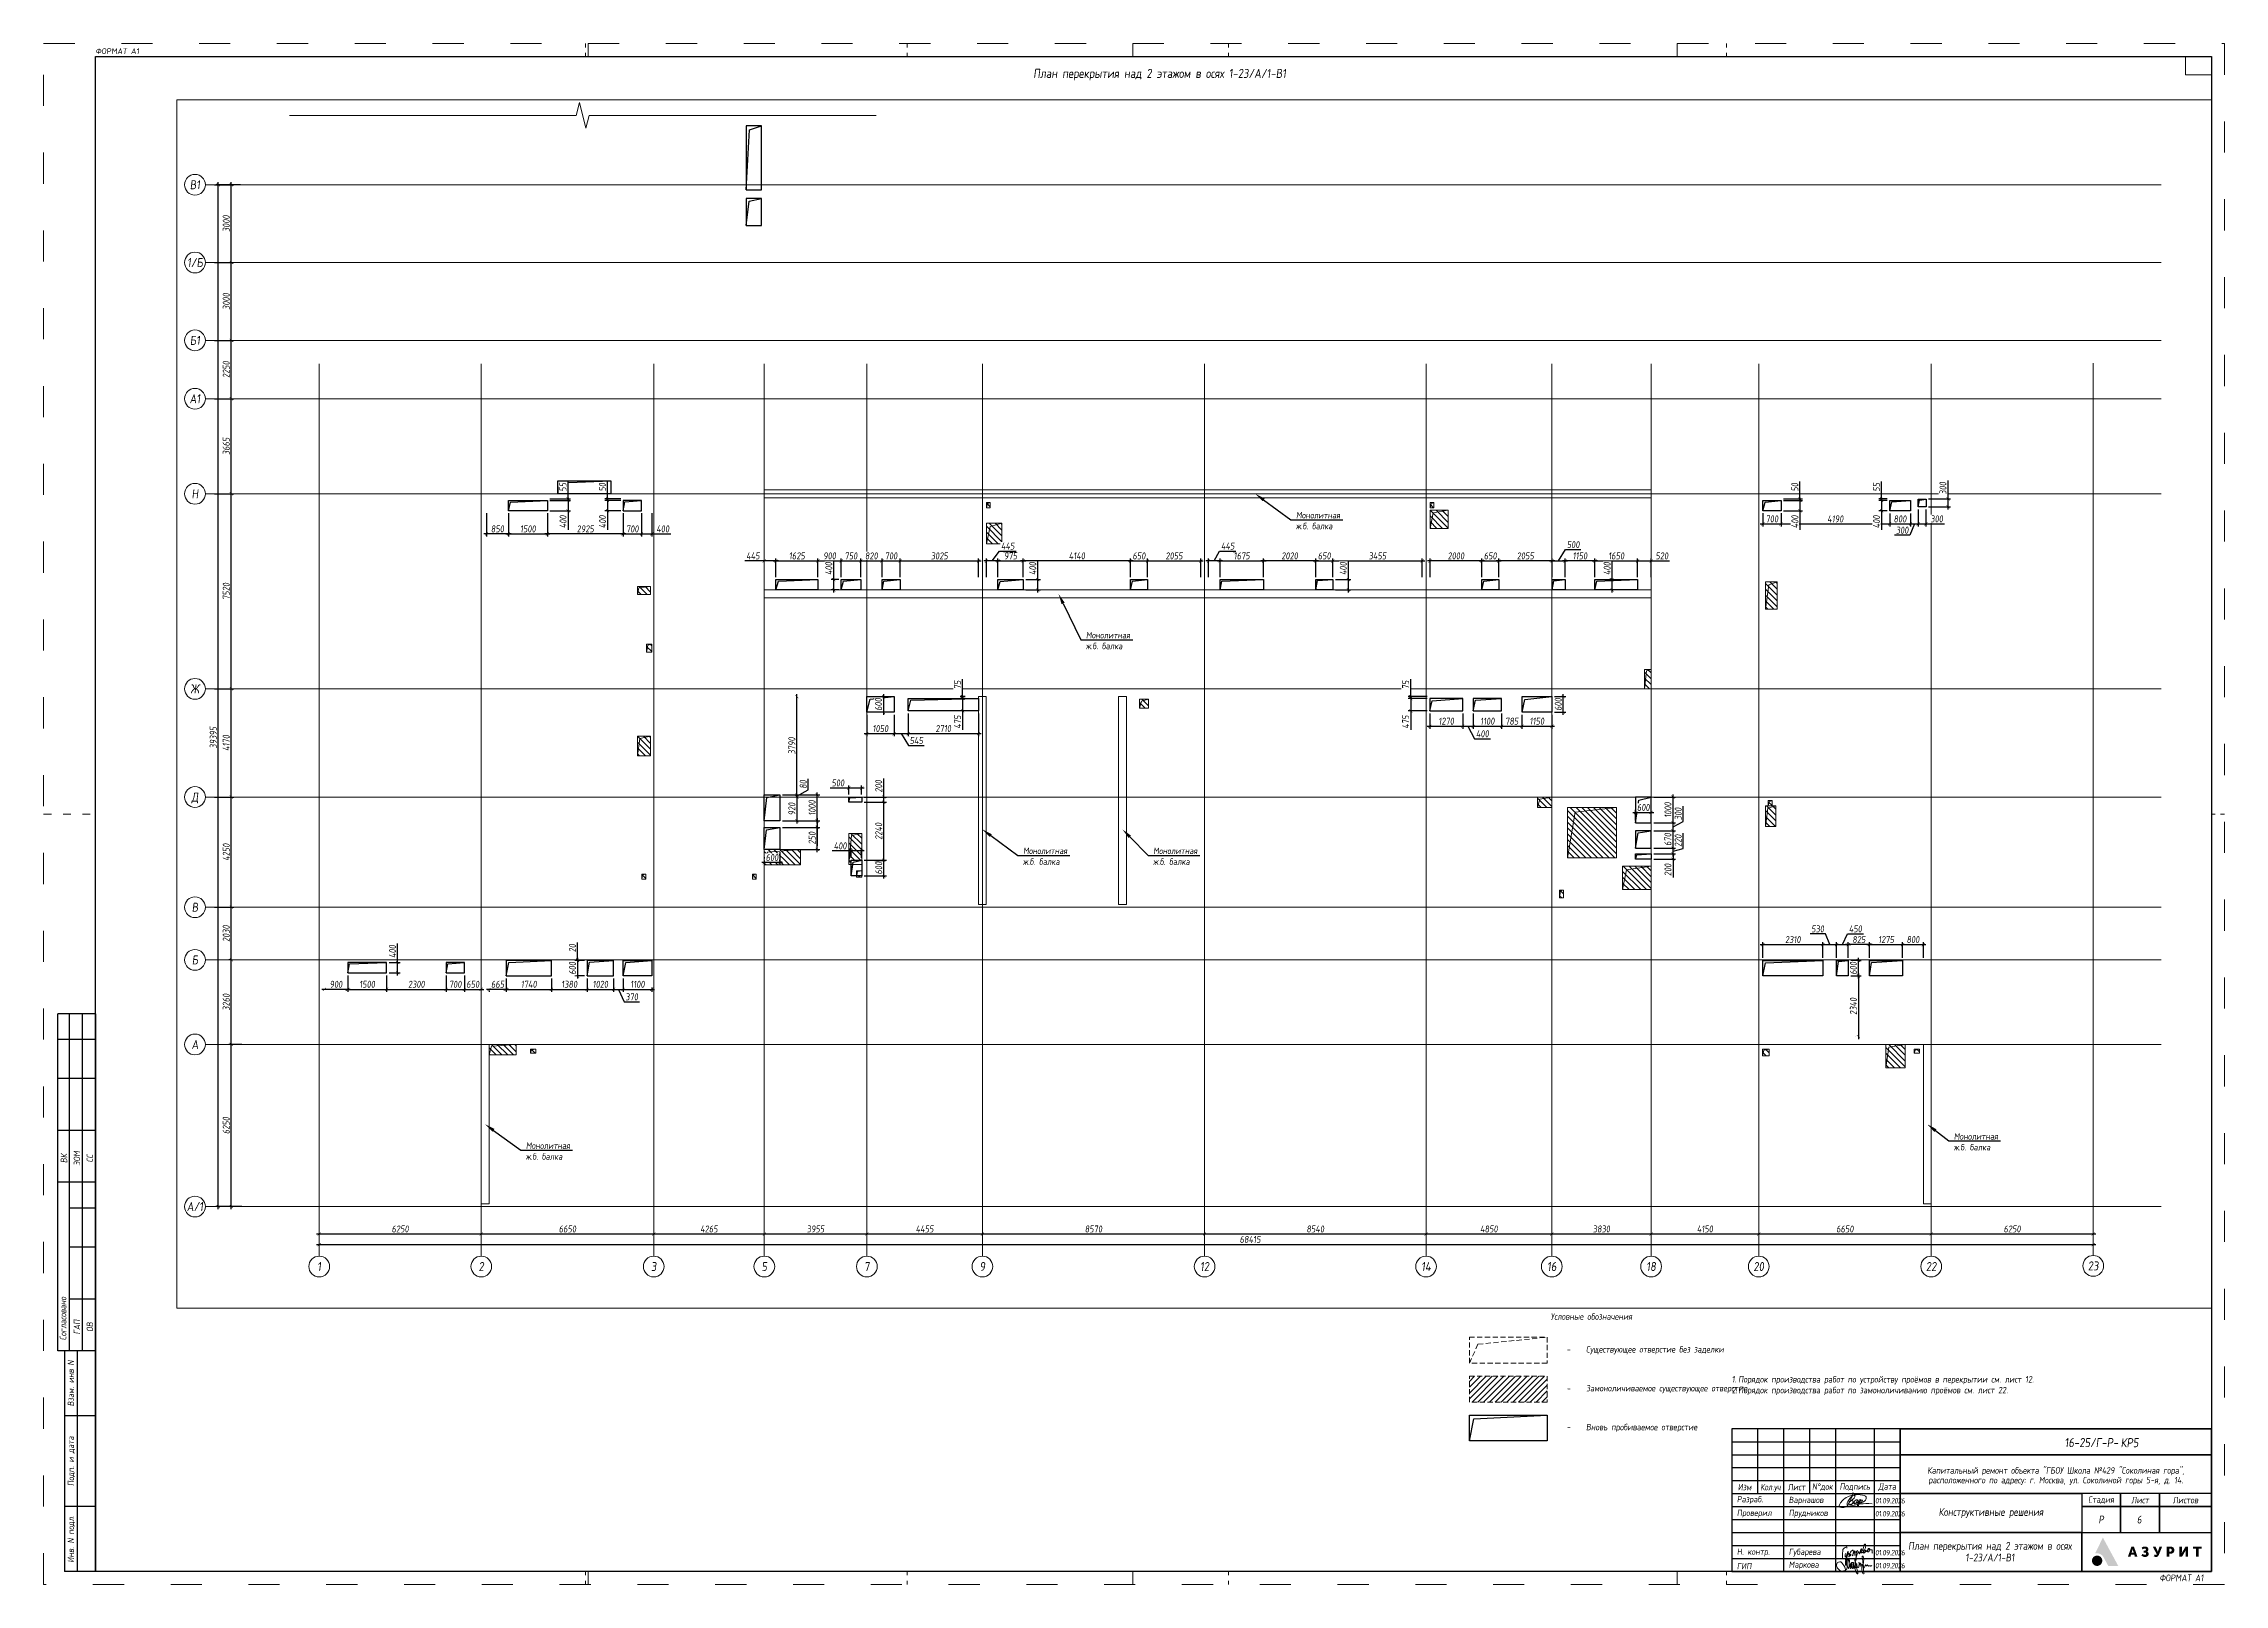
# Paper-space layout '11' of a CAD drawing. Header units: millimetres. Extents: x 0 to 841, y 0 to 594.
# The model-space entities are those that its viewports show. They can reach past a viewport. Long polylines and large blocks are cut down to what shows.
import ezdxf
from ezdxf import colors
from ezdxf.entities.mleader import LeaderData, LeaderLine
from ezdxf.enums import TextEntityAlignment as Align
from ezdxf.math import Vec2, Vec3

# ---------------------------------------------------------------- set-up
doc = ezdxf.new("R2010")
doc.units = ezdxf.units.MM
for name, pattern in [('ACAD_ISO03W100', [30, 12, -18]), ('ADSK_Штриховая_ш2 п1', [3, 2, -1]), ('осевая', [2, 1.25, -0.25, 0.25, -0.25])]:
    doc.linetypes.add(name, pattern=pattern)
doc.layers.get('0').update_dxf_attribs({"lineweight": 30})
doc.layers.get('Defpoints').update_dxf_attribs({"lineweight": 0})
for name, color, linetype, lineweight in [('_NPLT_SIGN', 5, 'Continuous', 9), ('_RAMKA', 7, 'Continuous', 30), ('_STAMP', 7, 'Continuous', 30), ('_TEXT', 7, 'Continuous', 30), ('КР_БалкиЖБ', 7, 'ADSK_Штриховая_ш2 п1', 5), ('КР_Новые отверстия', 5, 'Continuous', 30), ('КР_Оси', 7, 'Continuous', 5), ('КР_Размеры отверстия', 7, 'Continuous', 5), ('КР_Сущ отверстия', 6, 'Continuous', 15), ('КР_Тонкая', 250, 'Continuous', 0)]:
    doc.layers.add(name, color=color, linetype=linetype, lineweight=lineweight)
doc.styles.add('ISOCPEUR', font='isocpeur.ttf', dxfattribs={"width": 0.85, "oblique": 7})
doc.styles.add('SIMPLEX', font='simplex.shx', dxfattribs={"width": 0.85, "oblique": 7})
doc.dimstyles.new('R_100', dxfattribs={"dimtxt": 270, "dimasz": 120, "dimexe": 100, "dimexo": 100, "dimgap": 60, "dimtad": 1, "dimdec": 0, "dimrnd": 5, "dimzin": 0, "dimdsep": 46, "dimtxsty": 'ISOCPEUR', "dimblk": 'ARCHTICK', "dimcen": 0, "dimdle": 100, "dimclrd": 256, "dimclre": 256, "dimclrt": 256, "dimadec": 0, "dimazin": 0, "dimtfac": 2, "dimtdec": 0, "dimtmove": 0, "dimatfit": 3, "dimfxl": 1, "dimtvp": 3, "dimtfill": 1, "dimtolj": 1, "dimtzin": 0, "dimarcsym": 0})

psp = doc.layouts.new('11')

# ---------------------------------------------------------------- texts
at = {"layer": '_TEXT', "style": 'ISOCPEUR'}
for s, insert, char_height, attachment_point in [('План перекрытия над 2 этажом в осях 1-23/А/1-В1', (430.41, 582.04), 3.5, 5), ('Условные обозначения', (596.93, 103.26), 2.5, 5), ('\\pxl1,t4;-^IСуществующее отверстие без заделки', (584.83, 90.29), 2.5, 4), ('\\pxl1,t4;-^IЗамоноличиваемое существующее отверстие', (584.83, 75.29), 2.5, 4), ('\\pxl1,t4;-^IВновь пробиваемое отверстие', (584.83, 60.29), 2.5, 4)]:
    psp.add_mtext(s, dxfattribs=dict(at, insert=insert, char_height=char_height, attachment_point=attachment_point))
at = {"layer": '_TEXT', "insert": (651.05, 80.31), "char_height": 2.5, "width": 176.5538, "attachment_point": 1, "style": 'ISOCPEUR'}
psp.add_mtext('\\pxi-3,l3,t1;1.^IПорядок производства работ по устройству проёмов в перекрытии см. лист 12.\\P2.^IПорядок производства работ по замоноличиванию проёмов см. лист 22.', dxfattribs=at)
at = {"layer": '_TEXT', "insert": (808.19, 24.96), "char_height": 3, "attachment_point": 5, "style": 'ISOCPEUR'}
psp.add_mtext_dynamic_manual_height_columns('6', width=13.3529, gutter_width=12.5, heights=[9.08], dxfattribs=at)
at = {"layer": '_TEXT', "color": 5, "insert": (750.58, 12.58), "char_height": 3, "attachment_point": 5, "line_spacing_factor": 0.9, "style": 'ISOCPEUR'}
psp.add_mtext_dynamic_manual_height_columns('{\\C256;План перекрытия над 2 этажом в осях 1-23/А/1-В1}', width=69.1586, gutter_width=0, heights=[14.57], dxfattribs=at)

msp = doc.modelspace()

# ---------------------------------------------------------------- blocks, each defined once
blk = doc.blocks.new('Логотип Азурит')
at = {"layer": '_STAMP', "linetype": 'Continuous', "true_color": 0x2a3756}
h = blk.add_hatch(color=159, dxfattribs=at)
h.dxf.hatch_style = 1
h.paths.add_polyline_path([(-39.4, 8.5), (-40.02, 9.65), (-40.61, 10.74), (-41.14, 11.7), (-41.62, 12.59), (-41.79, 12.89), (-41.86, 13.01), (-41.91, 12.94), (-41.99, 12.78), (-42.39, 11.96), (-42.77, 11.18), (-43.09, 10.5), (-43.47, 9.72), (-44.18, 8.26), (-44.5, 7.6), (-44.73, 7.14), (-44.85, 6.9), (-44.7, 6.93), (-44.51, 6.95), (-44.27, 6.97), (-44.09, 6.97), (-43.91, 6.96), (-43.74, 6.94), (-43.56, 6.91), (-43.39, 6.87), (-43.22, 6.81), (-43.05, 6.75), (-42.89, 6.68), (-42.73, 6.59), (-42.58, 6.5), (-42.43, 6.4), (-42.29, 6.29), (-42.15, 6.17), (-42.03, 6.04), (-41.91, 5.91), (-41.79, 5.77), (-41.72, 5.65), (-41.63, 5.5), (-41.3, 4.9), (-41.02, 4.39), (-40.57, 3.56), (-40.05, 2.59), (-39.78, 2.11), (-37.86, 2.11), (-36.5, 2.11), (-35.94, 2.12), (-36.48, 3.13), (-36.82, 3.75), (-37.16, 4.37), (-37.67, 5.33), (-38.2, 6.3), (-38.54, 6.93), (-38.87, 7.53)])
h = blk.add_hatch(color=159, dxfattribs=at)
h.dxf.hatch_style = 1
h.paths.add_polyline_path([(-29.3, 7.88), (-29.63, 8.84), (-29.86, 9.53), (-30.37, 9.54), (-30.87, 9.54), (-30.93, 9.38), (-31.26, 8.4), (-31.64, 7.27), (-31.97, 6.31), (-32.19, 5.64), (-32.05, 5.63), (-31.71, 5.62), (-31.23, 5.62), (-31.11, 6.03), (-30.99, 6.44), (-30.37, 6.44), (-29.75, 6.44), (-29.63, 6.03), (-29.52, 5.62), (-29.03, 5.62), (-28.54, 5.62), (-28.6, 5.8), (-28.93, 6.79)])
h.paths.add_polyline_path([(-30.77, 7.21), (-30.74, 7.31), (-30.56, 7.93), (-30.43, 8.43), (-30.39, 8.59), (-30.37, 8.65), (-30.35, 8.64), (-30.31, 8.45), (-30.22, 8.08), (-30.11, 7.66), (-30.01, 7.33), (-29.97, 7.21), (-30.37, 7.21)], flags=16)
h = blk.add_hatch(color=159, dxfattribs=at)
h.dxf.hatch_style = 1
h.paths.add_polyline_path([(-24.39, 7.35), (-24.47, 7.43), (-24.56, 7.5), (-24.66, 7.56), (-24.81, 7.65), (-24.74, 7.69), (-24.65, 7.75), (-24.55, 7.86), (-24.45, 7.97), (-24.38, 8.09), (-24.35, 8.18), (-24.32, 8.25), (-24.31, 8.34), (-24.3, 8.45), (-24.3, 8.65), (-24.31, 8.73), (-24.34, 8.82), (-24.41, 8.99), (-24.51, 9.14), (-24.63, 9.28), (-24.78, 9.39), (-24.95, 9.48), (-25.13, 9.55), (-25.34, 9.59), (-25.56, 9.6), (-25.74, 9.6), (-25.91, 9.58), (-26.08, 9.55), (-26.23, 9.51), (-26.39, 9.46), (-26.53, 9.39), (-26.67, 9.32), (-26.8, 9.23), (-26.9, 9.15), (-26.81, 8.98), (-26.64, 8.66), (-26.54, 8.5), (-26.51, 8.5), (-26.46, 8.54), (-26.35, 8.61), (-26.21, 8.67), (-26.07, 8.73), (-25.93, 8.77), (-25.82, 8.79), (-25.72, 8.79), (-25.62, 8.79), (-25.53, 8.76), (-25.46, 8.73), (-25.39, 8.68), (-25.34, 8.62), (-25.3, 8.55), (-25.26, 8.45), (-25.26, 8.36), (-25.27, 8.27), (-25.32, 8.18), (-25.36, 8.13), (-25.39, 8.08), (-25.44, 8.05), (-25.49, 8.02), (-25.63, 7.99), (-25.84, 7.98), (-26.1, 7.97), (-26.1, 7.6), (-26.1, 7.24), (-25.78, 7.23), (-25.54, 7.21), (-25.45, 7.2), (-25.38, 7.18), (-25.33, 7.15), (-25.28, 7.12), (-25.25, 7.08), (-25.21, 7.02), (-25.19, 6.96), (-25.17, 6.9), (-25.17, 6.76), (-25.18, 6.7), (-25.2, 6.64), (-25.23, 6.58), (-25.26, 6.53), (-25.31, 6.49), (-25.37, 6.45), (-25.44, 6.43), (-25.52, 6.41), (-25.69, 6.39), (-25.78, 6.39), (-25.87, 6.41), (-26, 6.45), (-26.16, 6.51), (-26.3, 6.6), (-26.43, 6.69), (-26.53, 6.76), (-26.77, 6.45), (-26.93, 6.26), (-26.97, 6.2), (-26.98, 6.15), (-26.97, 6.11), (-26.94, 6.07), (-26.82, 5.97), (-26.62, 5.84), (-26.41, 5.73), (-26.19, 5.65), (-25.97, 5.59), (-25.78, 5.57), (-25.53, 5.57), (-25.3, 5.58), (-25.12, 5.61), (-24.99, 5.65), (-24.87, 5.71), (-24.75, 5.78), (-24.64, 5.85), (-24.54, 5.94), (-24.45, 6.03), (-24.37, 6.13), (-24.31, 6.23), (-24.25, 6.37), (-24.21, 6.51), (-24.2, 6.66), (-24.2, 6.82), (-24.21, 6.94), (-24.24, 7.06), (-24.28, 7.16), (-24.33, 7.26)])
h = blk.add_hatch(color=159, dxfattribs=at)
h.dxf.hatch_style = 1
h.paths.add_polyline_path([(-19.61, 8.04), (-19.36, 8.68), (-19.14, 9.22), (-19.03, 9.53), (-19.17, 9.54), (-19.52, 9.54), (-20.02, 9.54), (-20.05, 9.44), (-20.31, 8.65), (-20.59, 7.81), (-20.63, 7.68), (-20.66, 7.62), (-20.67, 7.61), (-20.7, 7.67), (-20.82, 7.97), (-21.01, 8.4), (-21.34, 9.1), (-21.54, 9.54), (-22.06, 9.54), (-22.58, 9.54), (-22.4, 9.17), (-21.88, 8.17), (-21.32, 7.06), (-21.11, 6.63), (-21.09, 6.56), (-21.1, 6.52), (-21.15, 6.45), (-21.21, 6.41), (-21.28, 6.38), (-21.37, 6.37), (-21.45, 6.37), (-21.55, 6.39), (-21.64, 6.43), (-21.74, 6.49), (-21.82, 6.53), (-21.86, 6.49), (-21.92, 6.39), (-22.11, 6.05), (-22.23, 5.85), (-22.18, 5.81), (-22.08, 5.75), (-21.95, 5.69), (-21.81, 5.63), (-21.69, 5.59), (-21.51, 5.57), (-21.31, 5.57), (-21.12, 5.59), (-20.97, 5.62), (-20.88, 5.66), (-20.79, 5.71), (-20.71, 5.77), (-20.63, 5.84), (-20.56, 5.93), (-20.48, 6.02), (-20.35, 6.23), (-20.28, 6.35), (-20.21, 6.51), (-19.92, 7.25)])
h = blk.add_hatch(color=159, dxfattribs=at)
h.dxf.hatch_style = 1
h.paths.add_polyline_path([(-14.46, 7.53), (-14.41, 7.64), (-14.37, 7.74), (-14.33, 7.96), (-14.31, 8.19), (-14.32, 8.41), (-14.37, 8.63), (-14.45, 8.83), (-14.5, 8.93), (-14.55, 9.02), (-14.62, 9.1), (-14.69, 9.18), (-14.81, 9.29), (-14.92, 9.37), (-15.06, 9.43), (-15.21, 9.49), (-15.33, 9.52), (-15.49, 9.53), (-16.3, 9.54), (-17.21, 9.54), (-17.21, 7.58), (-17.21, 5.62), (-16.73, 5.62), (-16.25, 5.62), (-16.25, 6.23), (-16.25, 6.83), (-15.87, 6.83), (-15.58, 6.84), (-15.35, 6.86), (-15.17, 6.91), (-14.99, 6.98), (-14.83, 7.08), (-14.69, 7.2), (-14.56, 7.36)])
h.paths.add_polyline_path([(-15.6, 7.68), (-15.67, 7.66), (-15.95, 7.66), (-16.25, 7.66), (-16.25, 8.2), (-16.25, 8.74), (-15.93, 8.73), (-15.64, 8.72), (-15.57, 8.7), (-15.51, 8.67), (-15.42, 8.6), (-15.35, 8.51), (-15.32, 8.45), (-15.3, 8.39), (-15.29, 8.19), (-15.29, 8.07), (-15.3, 8), (-15.32, 7.94), (-15.35, 7.88), (-15.39, 7.82), (-15.43, 7.78), (-15.53, 7.71)], flags=16)
h = blk.add_hatch(color=159, dxfattribs=at)
h.dxf.hatch_style = 1
h.paths.add_polyline_path([(-10.09, 7.82), (-9.98, 8.03), (-9.94, 8.12), (-9.95, 7.93), (-9.96, 7.49), (-9.97, 6.69), (-9.97, 5.62), (-9.5, 5.62), (-9.04, 5.62), (-9.04, 7.58), (-9.04, 9.54), (-9.51, 9.54), (-9.99, 9.54), (-10.36, 8.91), (-10.84, 8.1), (-11.03, 7.78), (-11.26, 7.34), (-11.37, 7.13), (-11.42, 7.05), (-11.41, 7.31), (-11.39, 7.78), (-11.39, 8.55), (-11.39, 9.54), (-11.86, 9.54), (-12.34, 9.54), (-12.34, 7.58), (-12.34, 5.62), (-11.86, 5.62), (-11.37, 5.62), (-11.18, 5.95), (-10.61, 6.89), (-10.31, 7.42)])
h = blk.add_hatch(color=159, dxfattribs=at)
h.dxf.hatch_style = 1
h.paths.add_polyline_path([(-3.74, 9.14), (-3.74, 9.54), (-5.42, 9.54), (-7.09, 9.54), (-7.09, 9.14), (-7.09, 8.74), (-6.5, 8.74), (-5.9, 8.74), (-5.9, 7.18), (-5.9, 5.62), (-5.43, 5.62), (-4.95, 5.62), (-4.95, 7.18), (-4.95, 8.74), (-4.35, 8.74), (-3.74, 8.74)])
at = {"layer": '_STAMP', "linetype": 'Continuous', "true_color": 0x1447b7}
h = blk.add_hatch(color=162, dxfattribs=at)
h.dxf.hatch_style = 1
h.paths.add_polyline_path([(-42.09, 4.22), (-42.11, 4.4), (-42.15, 4.58), (-42.2, 4.76), (-42.27, 4.93), (-42.35, 5.1), (-42.45, 5.26), (-42.57, 5.41), (-42.7, 5.55), (-42.8, 5.64), (-42.91, 5.72), (-43.14, 5.86), (-43.38, 5.97), (-43.63, 6.05), (-43.89, 6.09), (-44.15, 6.1), (-44.42, 6.07), (-44.55, 6.04), (-44.68, 6.01), (-44.87, 5.94), (-45.05, 5.85), (-45.22, 5.74), (-45.37, 5.62), (-45.51, 5.49), (-45.63, 5.35), (-45.75, 5.19), (-45.84, 5.03), (-45.92, 4.85), (-45.98, 4.67), (-46.03, 4.49), (-46.06, 4.29), (-46.07, 4.1), (-46.05, 3.9), (-46.02, 3.7), (-45.97, 3.51), (-45.92, 3.37), (-45.87, 3.24), (-45.8, 3.11), (-45.72, 2.99), (-45.64, 2.88), (-45.54, 2.77), (-45.44, 2.67), (-45.33, 2.57), (-45.22, 2.49), (-45.1, 2.41), (-44.98, 2.34), (-44.85, 2.28), (-44.72, 2.22), (-44.58, 2.18), (-44.44, 2.15), (-44.3, 2.13), (-44.05, 2.12), (-43.8, 2.14), (-43.57, 2.19), (-43.34, 2.26), (-43.12, 2.37), (-42.92, 2.5), (-42.73, 2.65), (-42.56, 2.83), (-42.44, 2.99), (-42.34, 3.15), (-42.26, 3.32), (-42.19, 3.49), (-42.14, 3.67), (-42.11, 3.85), (-42.09, 4.03)])
blk = doc.blocks.new('_Azurit_Stamp')
at = {"layer": '_NPLT_SIGN'}
for points, knots in [([(-135.62, 26.32), (-135.39, 26.34), (-134.29, 26.7), (-133.23, 27.53), (-133.15, 28.05), (-132.93, 29.17), (-136.73, 29.8), (-138.89, 29.27), (-141.37, 28.37), (-142.8, 26.83), (-143.43, 25.69), (-143.77, 24.83), (-142.52, 24.49), (-140.48, 24.9), (-137.71, 25.59), (-134.61, 26.27), (-130.77, 26.07)], [0, 0, 0, 0, 0.00299112, 0.00630591, 0.00960495, 0.01564427, 0.0235417, 0.03307061, 0.04068731, 0.0472924, 0.052033, 0.05589459, 0.06060815, 0.06742814, 0.07629614, 0.08709949, 0.08709949, 0.08709949, 0.08709949]), ([(-138.54, 29.73), (-138.23, 30.29), (-138.17, 30.35), (-138.13, 30.35), (-138.13, 30.28), (-138.93, 28.09), (-140.15, 25.52), (-140.39, 25.35), (-140.48, 25.35), (-140.59, 26.12), (-140.3, 26.92), (-139.24, 28.44), (-138.32, 29.25), (-137.92, 29.41), (-137.51, 29.3), (-137.35, 28.84), (-137.93, 28.05), (-139.09, 27.12), (-139.52, 26.89), (-139.64, 26.84), (-139.64, 26.87), (-139.59, 26.92), (-138.96, 27.35), (-138.41, 27.4), (-138.16, 26.91), (-138.23, 26.73), (-138.23, 26.26), (-138.84, 25.79), (-139.34, 25.64), (-139.56, 25.64), (-139.65, 25.64), (-139.65, 25.69), (-139.46, 25.78), (-138.59, 26.13), (-138.21, 26.26), (-137.78, 26.59), (-137.49, 27.32), (-137.1, 27.59), (-136.7, 27.62), (-136.61, 27.38), (-136.65, 26.97), (-136.8, 26.68), (-137.14, 26.23), (-137.49, 26.08), (-137.79, 26.05), (-137.85, 26.42), (-137.68, 26.85)], [0, 0, 0, 0, 0.00084043, 0.00104969, 0.00371864, 0.00945796, 0.01543448, 0.01897204, 0.0202508, 0.02213745, 0.025948, 0.03024455, 0.03408673, 0.03636794, 0.03784103, 0.03991667, 0.0431516, 0.0463861, 0.04869202, 0.04940408, 0.04966041, 0.05061238, 0.05212417, 0.05416473, 0.05557826, 0.05690551, 0.05846862, 0.06038446, 0.06203112, 0.06293682, 0.06333319, 0.06371317, 0.06502521, 0.06671651, 0.06877673, 0.07066608, 0.07263578, 0.07445661, 0.07568926, 0.07685654, 0.07793779, 0.07936629, 0.08076287, 0.08213479, 0.0832984, 0.08454928, 0.08454928, 0.08454928, 0.08454928]), ([(-136.29, 27.59), (-136.57, 27.2), (-136.75, 26.81), (-136.98, 26.46), (-136.81, 26.29), (-136.61, 26.3), (-136.19, 26.83), (-136.03, 27.05), (-135.71, 27.59), (-135.34, 27.7), (-135.25, 27.61), (-135.27, 27.34), (-135.62, 26.63), (-136.06, 25.44)], [0, 0, 0, 0, 0.0014448, 0.00263215, 0.00357107, 0.00479361, 0.00604223, 0.00776758, 0.00916622, 0.01041376, 0.01126103, 0.01255992, 0.01510728, 0.01510728, 0.01510728, 0.01510728]), ([(-136.06, 25.44), (-136.5, 24.84), (-137.04, 24.75), (-135.67, 27.04), (-134.99, 27.51), (-134.48, 27.51), (-134.72, 26.64), (-135.62, 26.32)], [0, 0, 0, 0, 0.0043322, 0.00875939, 0.01314743, 0.01560478, 0.01819439, 0.01819439, 0.01819439, 0.01819439]), ([(-142.35, 4.76), (-142.31, 6.1), (-142.19, 7.03), (-142.19, 8.02), (-142.19, 8.4), (-142.12, 8.47), (-141.13, 9.36), (-140.83, 9.44), (-140.71, 9.44), (-140.63, 9.36), (-140.63, 9.01)], [0, 0, 0, 0, 0.0035831, 0.00610071, 0.00770703, 0.00968285, 0.01159584, 0.01352143, 0.01412232, 0.01475797, 0.01475797, 0.01475797, 0.01475797]), ([(-138.29, 6.9), (-137.7, 7.13), (-137.2, 7.42), (-136.65, 7.8), (-136.5, 7.89), (-136.43, 7.99), (-136.45, 8.09), (-136.53, 8.06), (-136.81, 7.56), (-136.92, 7.19), (-137.02, 6.21), (-136.96, 5.01), (-136.96, 4.54), (-136.96, 4.29), (-137.07, 4.29), (-137.17, 4.39), (-137.17, 5.01), (-136.58, 6.81), (-136.14, 7.49), (-135.95, 7.64), (-135.91, 7.6), (-135.87, 7.46), (-135.87, 7.04), (-135.86, 6.83), (-135.81, 6.8), (-135.72, 6.85), (-135.13, 7.43), (-134.82, 8.04), (-134.75, 8.35), (-134.79, 8.59), (-134.91, 8.68), (-135.18, 8.5), (-135.29, 8.15), (-135.32, 7.59), (-135.14, 7.18), (-134.94, 7.11), (-134.63, 7.23), (-134.2, 7.66), (-133.63, 8.5), (-133.21, 9.61), (-133.37, 10.44), (-133.51, 10.51), (-133.58, 10.52), (-133.69, 10.49), (-133.9, 10.21), (-134.27, 9.2), (-134.44, 8.13), (-134.29, 7.34), (-134.09, 7.06), (-133.93, 7.06), (-133.38, 7.51), (-133.38, 7.96), (-133.47, 8.19), (-133.73, 8.2), (-133.87, 8.1), (-133.99, 7.85), (-134.05, 7.56), (-133.97, 7.39), (-133.86, 7.32), (-133.52, 7.37), (-132.77, 8.02), (-132.58, 8.25), (-132.44, 8.71), (-132.12, 8.89), (-131.73, 8.83), (-131.7, 8.24), (-132, 7.75), (-132.51, 7.42), (-132.67, 7.93), (-132.57, 8.38), (-132.52, 8.5), (-132.49, 8.32), (-132.37, 8.27), (-131.67, 8.31), (-131.16, 8.31), (-130.82, 8.28), (-130.82, 7.88), (-130.82, 7.62), (-130.87, 7.36), (-130.86, 7.16), (-130.76, 6.99)], [0, 0, 0, 0, 0.002061, 0.0036154, 0.0046696, 0.0050974, 0.0054418, 0.0062669, 0.0074082, 0.0095322, 0.012344, 0.0152477, 0.0173466, 0.0182547, 0.0187982, 0.0197454, 0.0226428, 0.0262833, 0.0295057, 0.0307223, 0.0311997, 0.0318816, 0.0327288, 0.0334831, 0.0338833, 0.0349628, 0.0367236, 0.0387232, 0.0400853, 0.0408698, 0.0416582, 0.0425762, 0.0439393, 0.0454368, 0.046769, 0.0478604, 0.0491315, 0.0512693, 0.0543417, 0.0576748, 0.0600731, 0.0612526, 0.0616232, 0.0622122, 0.0638923, 0.0666299, 0.069869, 0.0723061, 0.0737444, 0.0750704, 0.0765109, 0.078042, 0.0790802, 0.0798296, 0.0806092, 0.081431, 0.0822644, 0.0829363, 0.0836607, 0.0852585, 0.0870435, 0.0889793, 0.0902316, 0.0915967, 0.0930789, 0.0947907, 0.0967323, 0.0986141, 0.1003735, 0.1016008, 0.1024329, 0.1028978, 0.1039958, 0.1054643, 0.107171, 0.1085436, 0.10964, 0.1106443, 0.1114336, 0.1121611, 0.1121611, 0.1121611, 0.1121611]), ([(-141.15, 0.69), (-141.49, 2.09), (-142.47, 3.47), (-143.24, 3.85), (-144.27, 3.45), (-144.71, 2.44), (-144.21, 1.25), (-143.23, 0.16), (-141.92, 0), (-140.56, 0.76), (-140.41, 1.86), (-140.44, 3.76), (-140.44, 4.84)], [0, 0, 0, 0, 0.00435621, 0.00834068, 0.01168595, 0.01550962, 0.01972632, 0.02417924, 0.0289255, 0.03328241, 0.03828155, 0.04275783, 0.04275783, 0.04275783, 0.04275783]), ([(-141.15, 6.87), (-141.29, 6.45), (-141.29, 6.01), (-141.24, 5.59), (-141.12, 5.54), (-140.93, 5.67), (-140.46, 6.31), (-140.2, 6.99), (-140.1, 7.47), (-140.11, 7.7), (-140.17, 7.71), (-140.25, 7.67), (-140.63, 6.81), (-140.74, 5.65), (-140.74, 4.47), (-140.61, 3.49), (-140.61, 2.84), (-140.8, 2.44), (-140.95, 2.4), (-141.06, 2.4), (-141.2, 2.72), (-141.14, 3.85), (-140.91, 4.66), (-140.3, 6.17), (-139.96, 6.89), (-139.83, 7.02), (-139.71, 6.9), (-139.67, 6.45), (-139.62, 6.14), (-139.52, 5.95), (-139.34, 5.95), (-139.23, 6.03), (-139.11, 6.2), (-139.01, 6.47), (-139.12, 6.63), (-139.33, 6.52), (-139.44, 6.32), (-139.68, 5.86), (-139.72, 5.68), (-139.76, 5.59), (-139.78, 5.63), (-139.76, 5.78), (-139.38, 7.19), (-139.01, 7.73), (-138.57, 8.11), (-138.35, 8.19), (-138.17, 8.15), (-138.11, 7.96), (-138.02, 7.23), (-138.14, 6.91), (-138.34, 6.08), (-138.39, 6.03), (-138.44, 6.08), (-138.28, 6.61), (-137.93, 7.39), (-137.7, 7.76), (-137.48, 7.97), (-137.44, 7.86), (-137.5, 6.81), (-137.5, 6.25), (-137.53, 6.08)], [0, 0, 0, 0, 0.00141903, 0.00251453, 0.00337203, 0.00464653, 0.00656525, 0.00877126, 0.01035522, 0.01120876, 0.01162334, 0.0128081, 0.0152087, 0.01880295, 0.02245602, 0.02553595, 0.02780375, 0.02915839, 0.02992211, 0.0305915, 0.03233411, 0.03487331, 0.03881069, 0.04238535, 0.04524248, 0.04650068, 0.0473813, 0.04840926, 0.04948548, 0.0502589, 0.05082659, 0.051391, 0.05208083, 0.05284209, 0.05363298, 0.05434785, 0.05541659, 0.0564329, 0.05731609, 0.05768512, 0.05801426, 0.05982684, 0.06230422, 0.06525775, 0.06687307, 0.06797065, 0.06863967, 0.06985615, 0.07125576, 0.07337441, 0.07476414, 0.07584655, 0.07660409, 0.07822482, 0.08024043, 0.08198553, 0.08292431, 0.08454256, 0.08644351, 0.08840011, 0.08840011, 0.08840011, 0.08840011]), ([(-140.2, 4.31), (-140.29, 4.83), (-140.54, 5.14), (-140.86, 5.19), (-141.1, 5.03), (-141.14, 4.31), (-140.54, 2.46), (-140.01, 1.28), (-139.93, 1.16), (-139.86, 1.17), (-139.77, 1.6), (-139.61, 3.06), (-139.61, 4.31), (-139.65, 4.8), (-139.77, 4.87), (-139.88, 4.87), (-139.95, 4.75), (-139.85, 3.64), (-139.52, 1.92), (-139.22, 1.11), (-139.1, 1.11), (-139.03, 1.18), (-138.66, 2.48), (-138.66, 2.92), (-138.73, 3.05), (-138.93, 3.05), (-139.14, 2.97), (-139.29, 2.75), (-139.26, 2.15), (-139.01, 1.8), (-138.74, 1.64), (-138.54, 1.3), (-138.18, 1.1), (-138.02, 1.14), (-137.8, 2.51), (-137.86, 3.11), (-138.16, 3.48), (-138.67, 3.51), (-138.99, 3.24), (-139.09, 2.76), (-138.95, 2.09), (-138.69, 1.69), (-138.47, 1.67), (-138.05, 1.98), (-137.95, 2.23), (-137.97, 2.77), (-138.07, 2.97), (-138.12, 3.01), (-138.14, 2.99), (-138.15, 2.9), (-138.09, 1.83), (-137.8, 1.41), (-137.56, 1.21), (-137.36, 1.27), (-137.03, 1.91), (-137.03, 2.57), (-137.27, 3.71), (-137.48, 4.43), (-137.53, 4.59), (-137.57, 4.61), (-137.59, 4.59), (-137.47, 3.81), (-136.86, 1.2), (-136.46, 0.08), (-136.28, -0.81), (-136.32, -0.94), (-136.42, -0.94), (-136.59, -0.91), (-137.13, -0.22), (-137.4, 0.67), (-137.54, 2), (-137.4, 2.73), (-137.04, 2.99), (-136.77, 2.95), (-136.73, 2.8), (-136.73, 2.45), (-136.59, 1.88), (-136.33, 1.53), (-136.19, 1.53), (-136.04, 1.58), (-135.99, 1.8), (-135.92, 2.21), (-135.85, 2.9), (-135.9, 3.2), (-135.92, 3.45), (-135.88, 3.5), (-135.79, 3.45), (-135.52, 2.77), (-135.34, 2.21), (-135.31, 2), (-135.33, 1.98), (-135.38, 2.03), (-135.49, 2.37), (-135.56, 2.62), (-135.49, 3.14), (-135.42, 3.21), (-135.28, 3.11), (-135.04, 2.61), (-134.86, 2.18), (-134.64, 2.16), (-134.4, 2.53), (-134.18, 3.41), (-134.02, 4.41), (-134.13, 5.33), (-134.32, 5.76), (-134.47, 5.88), (-134.6, 5.84), (-134.7, 5.63), (-134.57, 4.86), (-134.47, 4.09), (-134.26, 2.54), (-134.12, 1.29), (-134.12, 0.46), (-134.08, -0.14), (-133.99, -0.54), (-133.96, -0.89), (-134.09, -0.99), (-134.32, -0.95), (-134.62, -0.64), (-134.84, 1.08), (-134.89, 2.07), (-134.83, 2.63), (-134.67, 2.68), (-134.38, 2.47), (-134.26, 2.08), (-134.26, 1.86), (-134.26, 1.44), (-134.04, 1.25), (-133.8, 1.49), (-133.51, 2.34), (-133.42, 2.53), (-133.34, 2.55), (-133.23, 2.44), (-133.2, 2.13), (-133.13, 2.09), (-133, 2.17), (-132.87, 2.38), (-132.72, 2.52), (-132.57, 2.43), (-132.52, 2.24), (-132.35, 2.06), (-132.19, 2.06), (-132.08, 2.13), (-131.85, 2.2), (-131.59, 2.17), (-131.51, 2.08), (-131.29, 2.06), (-131.1, 2.11), (-130.9, 2.23)], [0, 0, 0, 0, 0.0013642, 0.0024716, 0.0039271, 0.0071604, 0.0114923, 0.0151992, 0.0168552, 0.017577, 0.0197425, 0.0231954, 0.0267048, 0.0287659, 0.0295817, 0.0300123, 0.031498, 0.0347832, 0.0388614, 0.0418614, 0.0430502, 0.0447716, 0.0468358, 0.0489595, 0.0498178, 0.0504412, 0.0511968, 0.0523995, 0.0538233, 0.0552935, 0.0565438, 0.0577717, 0.0588373, 0.0609859, 0.0633503, 0.0660541, 0.0677903, 0.0693288, 0.0708886, 0.0726354, 0.0744423, 0.0759439, 0.0772831, 0.0783918, 0.0798486, 0.0809736, 0.0818741, 0.0822252, 0.0824312, 0.0837412, 0.0855667, 0.0876358, 0.0887665, 0.0901391, 0.0918825, 0.0946733, 0.0974863, 0.0997671, 0.1008166, 0.101087, 0.1020353, 0.1058616, 0.110959, 0.1161878, 0.1186349, 0.1198924, 0.1203364, 0.1215942, 0.123759, 0.1272016, 0.1305016, 0.133259, 0.1348584, 0.1358061, 0.1366498, 0.1378419, 0.1393454, 0.1406226, 0.1414171, 0.1419862, 0.1428554, 0.1443162, 0.1458558, 0.147224, 0.1479078, 0.1483694, 0.1493507, 0.1509007, 0.1525761, 0.1534842, 0.1538318, 0.1543395, 0.1550943, 0.1563412, 0.1572985, 0.1581547, 0.1590571, 0.160364, 0.1617296, 0.1629626, 0.1646785, 0.1672603, 0.1703712, 0.1730004, 0.1747326, 0.175603, 0.1762204, 0.1774892, 0.1794496, 0.1828662, 0.186801, 0.1907892, 0.1937227, 0.1957314, 0.1972287, 0.1982494, 0.1990669, 0.1999687, 0.2025853, 0.2060361, 0.2096286, 0.2115128, 0.2127044, 0.213734, 0.2148092, 0.2159556, 0.216966, 0.2181091, 0.2197772, 0.2213504, 0.222648, 0.2231309, 0.2237283, 0.2243257, 0.2249206, 0.2254421, 0.2261004, 0.22678, 0.2274149, 0.2280973, 0.2287697, 0.2293729, 0.2299582, 0.230652, 0.2313279, 0.2319846, 0.2325681, 0.2332749, 0.2332749, 0.2332749, 0.2332749])]:
    blk.add_open_spline(points, degree=3, knots=knots, dxfattribs=at)
at = {"layer": '_STAMP'}
for p, q in [((-175, 55), (-175, 30)), ((-165, 55), (-165, 0)), ((-155, 55), (-155, 30)), ((-145, 55), (-145, 0)), ((-130, 55), (-130, 0)), ((-120, 55), (-120, 0)), ((-185, 50), (-120, 50)), ((-185, 45), (-120, 45)), ((-185, 40), (-120, 40)), ((-185, 35), (-120, 35)), ((-185, 30), (-120, 30)), ((-185, 25), (-120, 25)), ((-185, 20), (-120, 20)), ((-185, 15), (-120, 15)), ((-185, 10), (-120, 10)), ((-185, 5), (-120, 5))]:
    blk.add_line(p, q, dxfattribs=at)
for points in [[(-185, 0), (0, 0), (0, 55), (-185, 55)], [(-120, 55), (0, 55), (0, 45), (-120, 45)], [(-120, 45), (0, 45), (0, 30), (-120, 30)], [(-120, 30), (-50, 30), (-50, 15), (-120, 15)], [(-50, 25), (-35, 25), (-35, 30), (-50, 30)], [(-35, 25), (-20, 25), (-20, 30), (-35, 30)], [(-20, 25), (0, 25), (0, 30), (-20, 30)], [(-50, 15), (-35, 15), (-35, 25), (-50, 25)], [(-35, 15), (-20, 15), (-20, 25), (-35, 25)], [(-20, 15), (0, 15), (0, 25), (-20, 25)], [(-120, 15), (-50, 15), (-50, 0), (-120, 0)], [(-50, 15), (0, 15), (0, 0), (-50, 0)], [(-50, 15), (0, 15), (0, 0), (-50, 0)]]:
    blk.add_lwpolyline(points, close=True, dxfattribs=at)
at = {"linetype": 'Continuous'}
blk.add_blockref('Логотип Азурит', (0, 0), dxfattribs=at)
blk.add_blockref('Логотип Азурит', (0, 0), dxfattribs=at)
at = {"layer": '_TEXT', "style": 'ISOCPEUR', "oblique": 7, "width": 0.85}
blk.add_text('КР5', height=3.5, dxfattribs=at).set_placement((-35, 49.62), align=Align.MIDDLE_LEFT)
at = {"layer": '_TEXT', "line_spacing_factor": 0.9, "style": 'ISOCPEUR'}
for s, width, heights, insert, char_height, attachment_point in [('16-25/Г-Р-', 69.1586, [9.61], (-35.88, 49.66), 3.5, 6), ('\\pxqc;Капитальный ремонт объекта "ГБОУ Школа №429 "Соколиная гора",\\Pрасположенного по адресу: г. Москва, ул. Соколиной горы 5-я, д. 14.', 120, [14.01], (-60, 36.73), 2.5, 5), ('Конструктивные решения', 69.1586, [14.57], (-85, 22.5), 3, 5)]:
    blk.add_mtext_dynamic_manual_height_columns(s, width=width, gutter_width=0, heights=heights, dxfattribs=dict(at, insert=insert, char_height=char_height, attachment_point=attachment_point))
at = {"layer": '_TEXT', "style": 'ISOCPEUR'}
for s, width, heights, insert, char_height, attachment_point in [('Изм', 10, [0], (-180, 32.5), 2.5, 5), ('{\\W0.7;Кол.уч}', 10, [0], (-170, 32.17), 2.5, 5), ('Лист', 10, [0], (-160, 32.5), 2.5, 5), ('N%%Dдок', 10, [0], (-150, 32.5), 2.5, 5), ('Подпись', 10, [0], (-137.5, 32.5), 2.5, 5), ('Дата', 10, [0], (-125, 32.5), 2.5, 5), ('Разраб.', 20, [0], (-183, 27.5), 2.4, 4), ('Варнашов', 19.0361, [0], (-163, 27.23), 2.4, 4), ('{\\W0.82;\\T0.92;01.09.2026}', 7.4894, [0], (-129.7, 27.23), 2.1, 4), ('Стадия', 15, [0], (-42.5, 27.5), 2.5, 5), ('Лист', 15, [0], (-27.5, 27.5), 2.5, 5), ('Листов', 15, [0], (-10, 27.5), 2.5, 5), ('Проверил', 20, [0], (-183, 22.27), 2.4, 4), ('Прудников', 19.0361, [0], (-163, 22.23), 2.4, 4), ('{\\W0.82;\\T0.92;01.09.2026}', 7.4894, [0], (-129.7, 22.23), 2.1, 4), ('Р', 13.3529, [9.08], (-42.5, 20), 3, 5), ('Н. контр.', 20, [0], (-183, 7.27), 2.4, 4), ('Губарева', 19.0361, [0], (-163, 7.23), 2.4, 4), ('ГИП', 20, [0], (-183, 2.04), 2.4, 4), ('Маркова', 19.0361, [0], (-163, 2.29), 2.4, 4), ('{\\W0.82;\\T0.92;01.09.2026}', 7.4894, [0], (-129.7, 7.23), 2.1, 4), ('{\\W0.82;\\T0.92;01.09.2026}', 7.4894, [0], (-129.7, 2.23), 2.1, 4)]:
    blk.add_mtext_dynamic_manual_height_columns(s, width=width, gutter_width=12.5, heights=heights, dxfattribs=dict(at, insert=insert, char_height=char_height, attachment_point=attachment_point))
blk = doc.blocks.new('_DOP_POLE')
at = {"layer": '_STAMP'}
for p, q in [((-14.5, 150), (-14.5, 215)), ((0, 215), (-14.5, 215)), ((-10, 150), (-10, 215)), ((-5, 150), (-5, 215)), ((0, 215), (0, 0)), ((0, 205), (-14.5, 205)), ((0, 190), (-14.5, 190)), ((0, 170), (-14.5, 170)), ((-14.5, 85), (-14.5, 150)), ((0, 150), (-14.5, 150)), ((-10, 85), (-10, 150)), ((-5, 85), (-5, 150)), ((0, 140), (-10, 140)), ((0, 125), (-10, 125)), ((0, 105), (-10, 105)), ((0, 85), (-14.5, 85)), ((-12, 85), (-12, 0)), ((-7, 85), (-7, 0)), ((0, 60), (-12, 60)), ((0, 25), (-12, 25)), ((0, 0), (-12, 0))]:
    blk.add_line(p, q, dxfattribs=at)
at = {"layer": '_TEXT', "style": 'ISOCPEUR', "oblique": 7, "width": 0.85}
for s, p in [('ВК', (-12.16, 159.24)), ('ЭОМ', (-7.16, 159.24)), ('СС', (-2.16, 159.24)), ('Согласовано', (-12.5, 97.5)), ('ГАП', (-7.16, 94.24)), ('ОВ', (-2.16, 94.24)), ('Взам. инв N', (-9.5, 72.5)), ('Подп. и дата', (-9.5, 42.5)), ('Инв. N подл.', (-9.5, 12.5))]:
    blk.add_text(s, height=2.5, rotation=90, dxfattribs=at).set_placement(p, align=Align.MIDDLE_CENTER)
blk = doc.blocks.new('_R_A-1 L')
at = {"layer": '_RAMKA', "color": 8, "linetype": 'ACAD_ISO03W100', "lineweight": 9, "ltscale": 0.12}
for p, q in [((209, 594), (209, 589)), ((333, 594), (333, 589)), ((457, 594), (457, 589)), ((649, 594), (649, 589)), ((841, 297), (836, 297)), ((209, 5), (209, 0)), ((333, 5), (333, 0)), ((457, 5), (457, 0)), ((649, 5), (649, 0))]:
    blk.add_line(p, q, dxfattribs=at)
at = {"layer": '_RAMKA', "color": 8, "lineweight": 9}
for p, q in [((210, 589), (210, 594)), ((420, 589), (420, 594)), ((630, 589), (630, 594)), ((210, 0), (210, 5)), ((420, 0), (420, 5)), ((630, 0), (630, 5))]:
    blk.add_line(p, q, dxfattribs=at)
at = {"layer": '_RAMKA', "color": 8, "linetype": 'ACAD_ISO03W100', "lineweight": 9, "ltscale": 0.25}
blk.add_line((0, 297), (20, 297), dxfattribs=at)
at = {"layer": '_RAMKA'}
blk.add_lwpolyline([(20, 589), (836, 589), (836, 5), (20, 5)], close=True, dxfattribs=at)
at = {"layer": 'Defpoints', "color": 253, "linetype": 'ACAD_ISO03W100'}
for points in [[(0, 594), (841, 594), (841, 0), (0, 0)], [(826, 582), (836, 582), (836, 589), (826, 589)]]:
    blk.add_lwpolyline(points, close=True, dxfattribs=at)
at = {"layer": '_RAMKA'}
blk.add_blockref('_DOP_POLE', (20, 5), dxfattribs=at)
at = {"layer": '_RAMKA', "color": 8, "lineweight": 9, "style": 'SIMPLEX', "oblique": 7, "width": 0.85}
for height, p in [(2.2, (20, 591.1)), (2.6, (816, 2.5))]:
    blk.add_text('ФОРМАТ А1', height=height, dxfattribs=at).set_placement(p, align=Align.MIDDLE_LEFT)
blk = doc.blocks.new('*U2031')
at = {"color": 0, "linetype": 'Continuous', "lineweight": -2}
blk.add_wipeout([(0, 0), (543, 0), (1087, 0), (1630, 0), (2173, 0), (2716, 0), (3260, 0), (3803, 0), (4346, 0), (4889, 0), (5433, 0), (5976, 0), (6519, 0), (7062, 0), (7606, 0), (8149, 0), (8692, 0), (9235, 0), (9779, 0), (10322, 0), (10865, 0), (10871, 25), (10878, 50), (10884, 75), (10890, 100), (10896, 125), (10903, 150), (10909, 175), (10915, 200), (10921, 225), (10928, 250), (10934, 275), (10940, 300), (10946, 325), (10953, 350), (10959, 375), (10965, 400), (10971, 425), (10978, 450), (10984, 475), (10990, 500), (11003, 450), (11015, 400), (11028, 350), (11040, 300), (11053, 250), (11065, 200), (11078, 150), (11090, 100), (11103, 50), (11115, 0), (11128, -50), (11140, -100), (11153, -150), (11165, -200), (11178, -250), (11190, -300), (11203, -350), (11215, -400), (11228, -450), (11240, -500), (11246, -475), (11253, -450), (11259, -425), (11265, -400), (11271, -375), (11278, -350), (11284, -325), (11290, -300), (11296, -275), (11303, -250), (11309, -225), (11315, -200), (11321, -175), (11328, -150), (11334, -125), (11340, -100), (11346, -75), (11353, -50), (11359, -25), (11365, 0), (11908, 0), (12452, 0), (12995, 0), (13538, 0), (14081, 0), (14625, 0), (15168, 0), (15711, 0), (16254, 0), (16798, 0), (17341, 0), (17884, 0), (18427, 0), (18971, 0), (19514, 0), (20057, 0), (20600, 0), (21144, 0), (21687, 0), (22230, 0), (22230, 1000), (0, 1000)], dxfattribs=at)
blk.add_lwpolyline([(-200, 0), (0, 0), (10865, 0), (10990, 500), (11240, -500), (11365, 0), (22230, 0), (22430, 0)], dxfattribs=at)
blk = doc.blocks.new('*U2032')
at = {"color": 0, "linetype": 'Continuous', "lineweight": -2}
blk.add_line((-74924, 0), (-75424, 0), dxfattribs=at)
at = {"color": 0, "linetype": 'ByBlock', "lineweight": -2, "ltscale": 10}
blk.add_line((0, 0), (-74924, 0), dxfattribs=at)
at = {"color": 0, "linetype": 'Continuous', "lineweight": -2}
blk.add_circle((-75824, 0), 400, dxfattribs=at)
at = {"color": 0, "linetype": 'Continuous', "lineweight": -2, "style": 'ISOCPEUR', "oblique": 7, "width": 0.856383}
blk.add_text('А', height=347, dxfattribs=at).set_placement((-75824, 0), align=Align.MIDDLE_CENTER)
blk = doc.blocks.new('*U2033')
at = {"color": 0, "linetype": 'Continuous', "lineweight": -2}
blk.add_line((-74924, 0), (-75424, 0), dxfattribs=at)
at = {"color": 0, "linetype": 'ByBlock', "lineweight": -2, "ltscale": 10}
blk.add_line((0, 0), (-74924, 0), dxfattribs=at)
at = {"color": 0, "linetype": 'Continuous', "lineweight": -2}
blk.add_circle((-75824, 0), 400, dxfattribs=at)
at = {"color": 0, "linetype": 'Continuous', "lineweight": -2, "style": 'ISOCPEUR', "oblique": 7, "width": 0.856383}
blk.add_text('Б', height=347, dxfattribs=at).set_placement((-75824, 0), align=Align.MIDDLE_CENTER)
blk = doc.blocks.new('*U2034')
at = {"color": 0, "linetype": 'Continuous', "lineweight": -2}
blk.add_line((-74924, 0), (-75424, 0), dxfattribs=at)
at = {"color": 0, "linetype": 'ByBlock', "lineweight": -2, "ltscale": 10}
blk.add_line((0, 0), (-74924, 0), dxfattribs=at)
at = {"color": 0, "linetype": 'Continuous', "lineweight": -2}
blk.add_circle((-75824, 0), 400, dxfattribs=at)
at = {"color": 0, "linetype": 'Continuous', "lineweight": -2, "style": 'ISOCPEUR', "oblique": 7, "width": 0.856383}
blk.add_text('В', height=347, dxfattribs=at).set_placement((-75824, 0), align=Align.MIDDLE_CENTER)
blk = doc.blocks.new('*U2035')
at = {"color": 0, "linetype": 'Continuous', "lineweight": -2}
blk.add_line((-74924, 0), (-75424, 0), dxfattribs=at)
at = {"color": 0, "linetype": 'ByBlock', "lineweight": -2, "ltscale": 10}
blk.add_line((0, 0), (-74924, 0), dxfattribs=at)
at = {"color": 0, "linetype": 'Continuous', "lineweight": -2}
blk.add_circle((-75824, 0), 400, dxfattribs=at)
at = {"color": 0, "linetype": 'Continuous', "lineweight": -2, "style": 'ISOCPEUR', "oblique": 7, "width": 0.856383}
blk.add_text('Д', height=347, dxfattribs=at).set_placement((-75824, 0), align=Align.MIDDLE_CENTER)
blk = doc.blocks.new('*U2036')
at = {"color": 0, "linetype": 'Continuous', "lineweight": -2}
blk.add_line((-74924, 0), (-75424, 0), dxfattribs=at)
at = {"color": 0, "linetype": 'ByBlock', "lineweight": -2, "ltscale": 10}
blk.add_line((0, 0), (-74924, 0), dxfattribs=at)
at = {"color": 0, "linetype": 'Continuous', "lineweight": -2}
blk.add_circle((-75824, 0), 400, dxfattribs=at)
at = {"color": 0, "linetype": 'Continuous', "lineweight": -2, "style": 'ISOCPEUR', "oblique": 7, "width": 0.856383}
blk.add_text('Ж', height=347, dxfattribs=at).set_placement((-75824, 0), align=Align.MIDDLE_CENTER)
blk = doc.blocks.new('*U2037')
at = {"color": 0, "linetype": 'Continuous', "lineweight": -2}
blk.add_line((-74924, 0), (-75424, 0), dxfattribs=at)
at = {"color": 0, "linetype": 'ByBlock', "lineweight": -2, "ltscale": 10}
blk.add_line((0, 0), (-74924, 0), dxfattribs=at)
at = {"color": 0, "linetype": 'Continuous', "lineweight": -2}
blk.add_circle((-75824, 0), 400, dxfattribs=at)
at = {"color": 0, "linetype": 'Continuous', "lineweight": -2, "style": 'ISOCPEUR', "oblique": 7, "width": 0.856383}
blk.add_text('Н', height=347, dxfattribs=at).set_placement((-75824, 0), align=Align.MIDDLE_CENTER)
blk = doc.blocks.new('*U2038')
at = {"color": 0, "linetype": 'Continuous', "lineweight": -2}
blk.add_line((-74924, 0), (-75424, 0), dxfattribs=at)
at = {"color": 0, "linetype": 'ByBlock', "lineweight": -2, "ltscale": 10}
blk.add_line((0, 0), (-74924, 0), dxfattribs=at)
at = {"color": 0, "linetype": 'Continuous', "lineweight": -2}
blk.add_circle((-75824, 0), 400, dxfattribs=at)
at = {"color": 0, "linetype": 'Continuous', "lineweight": -2, "style": 'ISOCPEUR', "oblique": 7, "width": 0.856383}
blk.add_text('А1', height=347.4, dxfattribs=at).set_placement((-75824, 0), align=Align.MIDDLE_CENTER)
blk = doc.blocks.new('*U2039')
at = {"color": 0, "linetype": 'Continuous', "lineweight": -2}
blk.add_line((-74924, 0), (-75424, 0), dxfattribs=at)
at = {"color": 0, "linetype": 'ByBlock', "lineweight": -2, "ltscale": 10}
blk.add_line((0, 0), (-74924, 0), dxfattribs=at)
at = {"color": 0, "linetype": 'Continuous', "lineweight": -2}
blk.add_circle((-75824, 0), 400, dxfattribs=at)
at = {"color": 0, "linetype": 'Continuous', "lineweight": -2, "style": 'ISOCPEUR', "oblique": 7, "width": 0.856383}
blk.add_text('Б1', height=347.4, dxfattribs=at).set_placement((-75824, 0), align=Align.MIDDLE_CENTER)
blk = doc.blocks.new('*U2040')
at = {"color": 0, "linetype": 'Continuous', "lineweight": -2}
blk.add_line((-74924, 0), (-75424, 0), dxfattribs=at)
at = {"color": 0, "linetype": 'ByBlock', "lineweight": -2, "ltscale": 10}
blk.add_line((0, 0), (-74924, 0), dxfattribs=at)
at = {"color": 0, "linetype": 'Continuous', "lineweight": -2}
blk.add_circle((-75824, 0), 400, dxfattribs=at)
at = {"color": 0, "linetype": 'Continuous', "lineweight": -2, "style": 'ISOCPEUR', "oblique": 7, "width": 0.856383}
blk.add_text('1/Б', height=347.4, dxfattribs=at).set_placement((-75824, 0), align=Align.MIDDLE_CENTER)
blk = doc.blocks.new('*U2041')
at = {"color": 0, "linetype": 'Continuous', "lineweight": -2}
blk.add_line((-74924, 0), (-75424, 0), dxfattribs=at)
at = {"color": 0, "linetype": 'ByBlock', "lineweight": -2, "ltscale": 10}
blk.add_line((0, 0), (-74924, 0), dxfattribs=at)
at = {"color": 0, "linetype": 'Continuous', "lineweight": -2}
blk.add_circle((-75824, 0), 400, dxfattribs=at)
at = {"color": 0, "linetype": 'Continuous', "lineweight": -2, "style": 'ISOCPEUR', "oblique": 7, "width": 0.856383}
blk.add_text('В1', height=347.4, dxfattribs=at).set_placement((-75824, 0), align=Align.MIDDLE_CENTER)
blk = doc.blocks.new('*U2042')
at = {"color": 0, "linetype": 'Continuous', "lineweight": -2}
blk.add_line((-74924, 0), (-75424, 0), dxfattribs=at)
at = {"color": 0, "linetype": 'ByBlock', "lineweight": -2, "ltscale": 10}
blk.add_line((0, 0), (-74924, 0), dxfattribs=at)
at = {"color": 0, "linetype": 'Continuous', "lineweight": -2}
blk.add_circle((-75824, 0), 400, dxfattribs=at)
at = {"color": 0, "linetype": 'Continuous', "lineweight": -2, "style": 'ISOCPEUR', "oblique": 7, "width": 0.856383}
blk.add_text('А/1', height=347.4, dxfattribs=at).set_placement((-75824, 0), align=Align.MIDDLE_CENTER)
blk = doc.blocks.new('*U2043')
at = {"color": 0, "linetype": 'ByBlock', "lineweight": -2, "ltscale": 10}
blk.add_line((0, 0), (0, -34307), dxfattribs=at)
at = {"color": 0, "linetype": 'Continuous', "lineweight": -2}
blk.add_line((0, -34307), (0, -34407), dxfattribs=at)
blk.add_circle((0, -34807), 400, dxfattribs=at)
at = {"color": 0, "linetype": 'Continuous', "lineweight": -2, "style": 'ISOCPEUR', "oblique": 7, "width": 0.856383}
blk.add_text('1', height=347, dxfattribs=at).set_placement((0, -34807), align=Align.MIDDLE_CENTER)
blk = doc.blocks.new('*U2044')
at = {"color": 0, "linetype": 'ByBlock', "lineweight": -2, "ltscale": 10}
blk.add_line((0, 0), (0, -34307), dxfattribs=at)
at = {"color": 0, "linetype": 'Continuous', "lineweight": -2}
blk.add_line((0, -34307), (0, -34407), dxfattribs=at)
blk.add_circle((0, -34807), 400, dxfattribs=at)
at = {"color": 0, "linetype": 'Continuous', "lineweight": -2, "style": 'ISOCPEUR', "oblique": 7, "width": 0.856383}
blk.add_text('2', height=347, dxfattribs=at).set_placement((0, -34807), align=Align.MIDDLE_CENTER)
blk = doc.blocks.new('*U2045')
at = {"color": 0, "linetype": 'ByBlock', "lineweight": -2, "ltscale": 10}
blk.add_line((0, 0), (0, -34307), dxfattribs=at)
at = {"color": 0, "linetype": 'Continuous', "lineweight": -2}
blk.add_line((0, -34307), (0, -34407), dxfattribs=at)
blk.add_circle((0, -34807), 400, dxfattribs=at)
at = {"color": 0, "linetype": 'Continuous', "lineweight": -2, "style": 'ISOCPEUR', "oblique": 7, "width": 0.856383}
blk.add_text('3', height=347, dxfattribs=at).set_placement((0, -34807), align=Align.MIDDLE_CENTER)
blk = doc.blocks.new('*U2046')
at = {"color": 0, "linetype": 'ByBlock', "lineweight": -2, "ltscale": 10}
blk.add_line((0, 0), (0, -34307), dxfattribs=at)
at = {"color": 0, "linetype": 'Continuous', "lineweight": -2}
blk.add_line((0, -34307), (0, -34407), dxfattribs=at)
blk.add_circle((0, -34807), 400, dxfattribs=at)
at = {"color": 0, "linetype": 'Continuous', "lineweight": -2, "style": 'ISOCPEUR', "oblique": 7, "width": 0.856383}
blk.add_text('5', height=347, dxfattribs=at).set_placement((0, -34807), align=Align.MIDDLE_CENTER)
blk = doc.blocks.new('*U2047')
at = {"color": 0, "linetype": 'ByBlock', "lineweight": -2, "ltscale": 10}
blk.add_line((0, 0), (0, -34307), dxfattribs=at)
at = {"color": 0, "linetype": 'Continuous', "lineweight": -2}
blk.add_line((0, -34307), (0, -34407), dxfattribs=at)
blk.add_circle((0, -34807), 400, dxfattribs=at)
at = {"color": 0, "linetype": 'Continuous', "lineweight": -2, "style": 'ISOCPEUR', "oblique": 7, "width": 0.856383}
blk.add_text('7', height=347, dxfattribs=at).set_placement((0, -34807), align=Align.MIDDLE_CENTER)
blk = doc.blocks.new('*U2048')
at = {"color": 0, "linetype": 'ByBlock', "lineweight": -2, "ltscale": 10}
blk.add_line((0, 0), (0, -34307), dxfattribs=at)
at = {"color": 0, "linetype": 'Continuous', "lineweight": -2}
blk.add_line((0, -34307), (0, -34407), dxfattribs=at)
blk.add_circle((0, -34807), 400, dxfattribs=at)
at = {"color": 0, "linetype": 'Continuous', "lineweight": -2, "style": 'ISOCPEUR', "oblique": 7, "width": 0.856383}
blk.add_text('9', height=347, dxfattribs=at).set_placement((0, -34807), align=Align.MIDDLE_CENTER)
blk = doc.blocks.new('*U2049')
at = {"color": 0, "linetype": 'ByBlock', "lineweight": -2, "ltscale": 10}
blk.add_line((0, 0), (0, -34307), dxfattribs=at)
at = {"color": 0, "linetype": 'Continuous', "lineweight": -2}
blk.add_line((0, -34307), (0, -34407), dxfattribs=at)
blk.add_circle((0, -34807), 400, dxfattribs=at)
at = {"color": 0, "linetype": 'Continuous', "lineweight": -2, "style": 'ISOCPEUR', "oblique": 7, "width": 0.856383}
blk.add_text('12', height=347.4, dxfattribs=at).set_placement((0, -34807), align=Align.MIDDLE_CENTER)
blk = doc.blocks.new('*U2050')
at = {"color": 0, "linetype": 'ByBlock', "lineweight": -2, "ltscale": 10}
blk.add_line((0, 0), (0, -34307), dxfattribs=at)
at = {"color": 0, "linetype": 'Continuous', "lineweight": -2}
blk.add_line((0, -34307), (0, -34407), dxfattribs=at)
blk.add_circle((0, -34807), 400, dxfattribs=at)
at = {"color": 0, "linetype": 'Continuous', "lineweight": -2, "style": 'ISOCPEUR', "oblique": 7, "width": 0.856383}
blk.add_text('14', height=347.4, dxfattribs=at).set_placement((0, -34807), align=Align.MIDDLE_CENTER)
blk = doc.blocks.new('*U2051')
at = {"color": 0, "linetype": 'ByBlock', "lineweight": -2, "ltscale": 10}
blk.add_line((0, 0), (0, -34307), dxfattribs=at)
at = {"color": 0, "linetype": 'Continuous', "lineweight": -2}
blk.add_line((0, -34307), (0, -34407), dxfattribs=at)
blk.add_circle((0, -34807), 400, dxfattribs=at)
at = {"color": 0, "linetype": 'Continuous', "lineweight": -2, "style": 'ISOCPEUR', "oblique": 7, "width": 0.856383}
blk.add_text('16', height=347.4, dxfattribs=at).set_placement((0, -34807), align=Align.MIDDLE_CENTER)
blk = doc.blocks.new('*U2052')
at = {"color": 0, "linetype": 'ByBlock', "lineweight": -2, "ltscale": 10}
blk.add_line((0, 0), (0, -34307), dxfattribs=at)
at = {"color": 0, "linetype": 'Continuous', "lineweight": -2}
blk.add_line((0, -34307), (0, -34407), dxfattribs=at)
blk.add_circle((0, -34807), 400, dxfattribs=at)
at = {"color": 0, "linetype": 'Continuous', "lineweight": -2, "style": 'ISOCPEUR', "oblique": 7, "width": 0.856383}
blk.add_text('18', height=347.4, dxfattribs=at).set_placement((0, -34807), align=Align.MIDDLE_CENTER)
blk = doc.blocks.new('*U2053')
at = {"color": 0, "linetype": 'ByBlock', "lineweight": -2, "ltscale": 10}
blk.add_line((0, 0), (0, -34307), dxfattribs=at)
at = {"color": 0, "linetype": 'Continuous', "lineweight": -2}
blk.add_line((0, -34307), (0, -34407), dxfattribs=at)
blk.add_circle((0, -34807), 400, dxfattribs=at)
at = {"color": 0, "linetype": 'Continuous', "lineweight": -2, "style": 'ISOCPEUR', "oblique": 7, "width": 0.856383}
blk.add_text('20', height=347.4, dxfattribs=at).set_placement((0, -34807), align=Align.MIDDLE_CENTER)
blk = doc.blocks.new('*U2054')
at = {"color": 0, "linetype": 'ByBlock', "lineweight": -2, "ltscale": 10}
blk.add_line((0, 0), (0, -34307), dxfattribs=at)
at = {"color": 0, "linetype": 'Continuous', "lineweight": -2}
blk.add_line((0, -34307), (0, -34407), dxfattribs=at)
blk.add_circle((0, -34807), 400, dxfattribs=at)
at = {"color": 0, "linetype": 'Continuous', "lineweight": -2, "style": 'ISOCPEUR', "oblique": 7, "width": 0.856383}
blk.add_text('22', height=347.4, dxfattribs=at).set_placement((0, -34807), align=Align.MIDDLE_CENTER)
blk = doc.blocks.new('*U2055')
at = {"color": 0, "linetype": 'ByBlock', "lineweight": -2, "ltscale": 10}
blk.add_line((0, 0), (0, -34307), dxfattribs=at)
at = {"color": 0, "linetype": 'Continuous', "lineweight": -2}
blk.add_line((0, -34307), (0, -34407), dxfattribs=at)
blk.add_circle((0, -34807), 400, dxfattribs=at)
at = {"color": 0, "linetype": 'Continuous', "lineweight": -2, "style": 'ISOCPEUR', "oblique": 7, "width": 0.856383}
blk.add_text('23', height=347.4, dxfattribs=at).set_placement((0, -34807), align=Align.MIDDLE_CENTER)
blk = doc.blocks.new('_ArchTick')
at = {"color": 0, "linetype": 'ByBlock', "const_width": 0.15}
blk.add_lwpolyline([(-0.5, -0.5), (0.5, 0.5)], dxfattribs=at)
blk = doc.blocks.new('*D704')
at = {"layer": 'Defpoints', "color": 0, "transparency": 16777216}
for p in [(54682, 61456), (55184, 61456), (55184, 55206)]:
    blk.add_point(p, dxfattribs=at)
at = {"layer": 'КР_Оси', "lineweight": -2, "transparency": 16777216}
for p, q in [((55084, 61456), (54582, 61456)), ((54682, 55106), (54682, 61556)), ((55084, 55206), (54582, 55206))]:
    blk.add_line(p, q, dxfattribs=at)
at = {"layer": 'КР_Оси', "lineweight": -2, "transparency": 16777216, "xscale": 120, "yscale": 120, "zscale": 120}
for p, rotation in [((54682, 61456), 90), ((54682, 55206), 270)]:
    blk.add_blockref('_ArchTick', p, dxfattribs=dict(at, rotation=rotation))
at = {"layer": 'КР_Оси', "transparency": 16777216, "insert": (54487, 58331), "char_height": 270, "attachment_point": 5, "rotation": 90, "style": 'ISOCPEUR', "bg_fill": 3, "box_fill_scale": 1.1, "bg_fill_color": 256, "bg_fill_true_color": 13158600, "bg_fill_transparency": 0}
blk.add_mtext('\\A1;6250', dxfattribs=at)
blk = doc.blocks.new('*D705')
at = {"layer": 'Defpoints', "color": 0, "transparency": 16777216}
for p in [(54182, 94601), (55134, 94601), (55184, 55206)]:
    blk.add_point(p, dxfattribs=at)
at = {"layer": 'КР_Оси', "lineweight": -2, "transparency": 16777216}
for p, q in [((55034, 94601), (54082, 94601)), ((54182, 55106), (54182, 94701)), ((55084, 55206), (54082, 55206))]:
    blk.add_line(p, q, dxfattribs=at)
at = {"layer": 'КР_Оси', "lineweight": -2, "transparency": 16777216, "xscale": 120, "yscale": 120, "zscale": 120}
for p, rotation in [((54182, 94601), 90), ((54182, 55206), 270)]:
    blk.add_blockref('_ArchTick', p, dxfattribs=dict(at, rotation=rotation))
at = {"layer": 'КР_Оси', "transparency": 16777216, "insert": (53987, 73288), "char_height": 270, "attachment_point": 5, "rotation": 90, "style": 'ISOCPEUR', "bg_fill": 3, "box_fill_scale": 1.1, "bg_fill_color": 256, "bg_fill_true_color": 13158600, "bg_fill_transparency": 0}
blk.add_mtext('\\A1;39395', dxfattribs=at)
blk = doc.blocks.new('*D706')
at = {"layer": 'Defpoints', "color": 0, "transparency": 16777216}
for p in [(54682, 64716), (54782, 64716), (55184, 61456)]:
    blk.add_point(p, dxfattribs=at)
at = {"layer": 'КР_Оси', "lineweight": -2, "transparency": 16777216}
for p, q in [((54682, 61356), (54682, 64816)), ((54682, 64716), (54582, 64716)), ((55084, 61456), (54582, 61456))]:
    blk.add_line(p, q, dxfattribs=at)
at = {"layer": 'КР_Оси', "lineweight": -2, "transparency": 16777216, "xscale": 120, "yscale": 120, "zscale": 120}
for p, rotation in [((54682, 64716), 90), ((54682, 61456), 270)]:
    blk.add_blockref('_ArchTick', p, dxfattribs=dict(at, rotation=rotation))
at = {"layer": 'КР_Оси', "transparency": 16777216, "insert": (54487, 63086), "char_height": 270, "attachment_point": 5, "rotation": 90, "style": 'ISOCPEUR', "bg_fill": 3, "box_fill_scale": 1.1, "bg_fill_color": 256, "bg_fill_true_color": 13158600, "bg_fill_transparency": 0}
blk.add_mtext('\\A1;3260', dxfattribs=at)
blk = doc.blocks.new('*D707')
at = {"layer": 'Defpoints', "color": 0, "transparency": 16777216}
for p in [(53932, 66746), (54682, 66746), (54782, 64716)]:
    blk.add_point(p, dxfattribs=at)
at = {"layer": 'КР_Оси', "lineweight": -2, "transparency": 16777216}
for p, q in [((54032, 66746), (54782, 66746)), ((54682, 64616), (54682, 66846)), ((54682, 64716), (54582, 64716))]:
    blk.add_line(p, q, dxfattribs=at)
at = {"layer": 'КР_Оси', "lineweight": -2, "transparency": 16777216, "xscale": 120, "yscale": 120, "zscale": 120}
for p, rotation in [((54682, 66746), 90), ((54682, 64716), 270)]:
    blk.add_blockref('_ArchTick', p, dxfattribs=dict(at, rotation=rotation))
at = {"layer": 'КР_Оси', "transparency": 16777216, "insert": (54487, 65731), "char_height": 270, "attachment_point": 5, "rotation": 90, "style": 'ISOCPEUR', "bg_fill": 3, "box_fill_scale": 1.1, "bg_fill_color": 256, "bg_fill_true_color": 13158600, "bg_fill_transparency": 0}
blk.add_mtext('\\A1;2030', dxfattribs=at)
blk = doc.blocks.new('*D708')
at = {"layer": 'Defpoints', "color": 0, "transparency": 16777216}
for p in [(53932, 70996), (54682, 70996), (53932, 66746)]:
    blk.add_point(p, dxfattribs=at)
at = {"layer": 'КР_Оси', "lineweight": -2, "transparency": 16777216}
for p, q in [((54032, 70996), (54782, 70996)), ((54682, 66646), (54682, 71096)), ((54032, 66746), (54782, 66746))]:
    blk.add_line(p, q, dxfattribs=at)
at = {"layer": 'КР_Оси', "lineweight": -2, "transparency": 16777216, "xscale": 120, "yscale": 120, "zscale": 120}
for p, rotation in [((54682, 70996), 90), ((54682, 66746), 270)]:
    blk.add_blockref('_ArchTick', p, dxfattribs=dict(at, rotation=rotation))
at = {"layer": 'КР_Оси', "transparency": 16777216, "insert": (54487, 68871), "char_height": 270, "attachment_point": 5, "rotation": 90, "style": 'ISOCPEUR', "bg_fill": 3, "box_fill_scale": 1.1, "bg_fill_color": 256, "bg_fill_true_color": 13158600, "bg_fill_transparency": 0}
blk.add_mtext('\\A1;4250', dxfattribs=at)
blk = doc.blocks.new('*D709')
at = {"layer": 'Defpoints', "color": 0, "transparency": 16777216}
for p in [(53932, 75166), (54682, 75166), (53932, 70996)]:
    blk.add_point(p, dxfattribs=at)
at = {"layer": 'КР_Оси', "lineweight": -2, "transparency": 16777216}
for p, q in [((54032, 75166), (54782, 75166)), ((54682, 70896), (54682, 75266)), ((54032, 70996), (54782, 70996))]:
    blk.add_line(p, q, dxfattribs=at)
at = {"layer": 'КР_Оси', "lineweight": -2, "transparency": 16777216, "xscale": 120, "yscale": 120, "zscale": 120}
for p, rotation in [((54682, 75166), 90), ((54682, 70996), 270)]:
    blk.add_blockref('_ArchTick', p, dxfattribs=dict(at, rotation=rotation))
at = {"layer": 'КР_Оси', "transparency": 16777216, "insert": (54487, 73081), "char_height": 270, "attachment_point": 5, "rotation": 90, "style": 'ISOCPEUR', "bg_fill": 3, "box_fill_scale": 1.1, "bg_fill_color": 256, "bg_fill_true_color": 13158600, "bg_fill_transparency": 0}
blk.add_mtext('\\A1;4170', dxfattribs=at)
blk = doc.blocks.new('*D710')
at = {"layer": 'Defpoints', "color": 0, "transparency": 16777216}
for p in [(53932, 82686), (54682, 82686), (53932, 75166)]:
    blk.add_point(p, dxfattribs=at)
at = {"layer": 'КР_Оси', "lineweight": -2, "transparency": 16777216}
for p, q in [((54032, 82686), (54782, 82686)), ((54682, 75066), (54682, 82786)), ((54032, 75166), (54782, 75166))]:
    blk.add_line(p, q, dxfattribs=at)
at = {"layer": 'КР_Оси', "lineweight": -2, "transparency": 16777216, "xscale": 120, "yscale": 120, "zscale": 120}
for p, rotation in [((54682, 82686), 90), ((54682, 75166), 270)]:
    blk.add_blockref('_ArchTick', p, dxfattribs=dict(at, rotation=rotation))
at = {"layer": 'КР_Оси', "transparency": 16777216, "insert": (54487, 78926), "char_height": 270, "attachment_point": 5, "rotation": 90, "style": 'ISOCPEUR', "bg_fill": 3, "box_fill_scale": 1.1, "bg_fill_color": 256, "bg_fill_true_color": 13158600, "bg_fill_transparency": 0}
blk.add_mtext('\\A1;7520', dxfattribs=at)
blk = doc.blocks.new('*D711')
at = {"layer": 'Defpoints', "color": 0, "transparency": 16777216}
for p in [(53932, 86351), (54682, 86351), (53932, 82686)]:
    blk.add_point(p, dxfattribs=at)
at = {"layer": 'КР_Оси', "lineweight": -2, "transparency": 16777216}
for p, q in [((54032, 86351), (54782, 86351)), ((54682, 82586), (54682, 86451)), ((54032, 82686), (54782, 82686))]:
    blk.add_line(p, q, dxfattribs=at)
at = {"layer": 'КР_Оси', "lineweight": -2, "transparency": 16777216, "xscale": 120, "yscale": 120, "zscale": 120}
for p, rotation in [((54682, 86351), 90), ((54682, 82686), 270)]:
    blk.add_blockref('_ArchTick', p, dxfattribs=dict(at, rotation=rotation))
at = {"layer": 'КР_Оси', "transparency": 16777216, "insert": (54487, 84518), "char_height": 270, "attachment_point": 5, "rotation": 90, "style": 'ISOCPEUR', "bg_fill": 3, "box_fill_scale": 1.1, "bg_fill_color": 256, "bg_fill_true_color": 13158600, "bg_fill_transparency": 0}
blk.add_mtext('\\A1;3665', dxfattribs=at)
blk = doc.blocks.new('*D712')
at = {"layer": 'Defpoints', "color": 0, "transparency": 16777216}
for p in [(53932, 88601), (54682, 88601), (53932, 86351)]:
    blk.add_point(p, dxfattribs=at)
at = {"layer": 'КР_Оси', "lineweight": -2, "transparency": 16777216}
for p, q in [((54032, 88601), (54782, 88601)), ((54682, 86251), (54682, 88701)), ((54032, 86351), (54782, 86351))]:
    blk.add_line(p, q, dxfattribs=at)
at = {"layer": 'КР_Оси', "lineweight": -2, "transparency": 16777216, "xscale": 120, "yscale": 120, "zscale": 120}
for p, rotation in [((54682, 88601), 90), ((54682, 86351), 270)]:
    blk.add_blockref('_ArchTick', p, dxfattribs=dict(at, rotation=rotation))
at = {"layer": 'КР_Оси', "transparency": 16777216, "insert": (54487, 87476), "char_height": 270, "attachment_point": 5, "rotation": 90, "style": 'ISOCPEUR', "bg_fill": 3, "box_fill_scale": 1.1, "bg_fill_color": 256, "bg_fill_true_color": 13158600, "bg_fill_transparency": 0}
blk.add_mtext('\\A1;2250', dxfattribs=at)
blk = doc.blocks.new('*D713')
at = {"layer": 'Defpoints', "color": 0, "transparency": 16777216}
for p in [(53932, 91601), (54682, 91601), (53932, 88601)]:
    blk.add_point(p, dxfattribs=at)
at = {"layer": 'КР_Оси', "lineweight": -2, "transparency": 16777216}
for p, q in [((54682, 88501), (54682, 91701)), ((54032, 91601), (54782, 91601)), ((54032, 88601), (54782, 88601))]:
    blk.add_line(p, q, dxfattribs=at)
at = {"layer": 'КР_Оси', "lineweight": -2, "transparency": 16777216, "xscale": 120, "yscale": 120, "zscale": 120}
for p, rotation in [((54682, 91601), 90), ((54682, 88601), 270)]:
    blk.add_blockref('_ArchTick', p, dxfattribs=dict(at, rotation=rotation))
at = {"layer": 'КР_Оси', "transparency": 16777216, "insert": (54487, 90101), "char_height": 270, "attachment_point": 5, "rotation": 90, "style": 'ISOCPEUR', "bg_fill": 3, "box_fill_scale": 1.1, "bg_fill_color": 256, "bg_fill_true_color": 13158600, "bg_fill_transparency": 0}
blk.add_mtext('\\A1;3000', dxfattribs=at)
blk = doc.blocks.new('*D714')
at = {"layer": 'Defpoints', "color": 0, "transparency": 16777216}
for p in [(53932, 94601), (54682, 94601), (53932, 91601)]:
    blk.add_point(p, dxfattribs=at)
at = {"layer": 'КР_Оси', "lineweight": -2, "transparency": 16777216}
for p, q in [((54032, 94601), (54782, 94601)), ((54682, 91501), (54682, 94701)), ((54032, 91601), (54782, 91601))]:
    blk.add_line(p, q, dxfattribs=at)
at = {"layer": 'КР_Оси', "lineweight": -2, "transparency": 16777216, "xscale": 120, "yscale": 120, "zscale": 120}
for p, rotation in [((54682, 94601), 90), ((54682, 91601), 270)]:
    blk.add_blockref('_ArchTick', p, dxfattribs=dict(at, rotation=rotation))
at = {"layer": 'КР_Оси', "transparency": 16777216, "insert": (54487, 93101), "char_height": 270, "attachment_point": 5, "rotation": 90, "style": 'ISOCPEUR', "bg_fill": 3, "box_fill_scale": 1.1, "bg_fill_color": 256, "bg_fill_true_color": 13158600, "bg_fill_transparency": 0}
blk.add_mtext('\\A1;3000', dxfattribs=at)
blk = doc.blocks.new('*D715')
at = {"layer": 'Defpoints', "color": 0, "transparency": 16777216}
for p in [(58072, 53745), (126487, 53745), (126487, 53745)]:
    blk.add_point(p, dxfattribs=at)
at = {"layer": 'КР_Оси', "lineweight": -2, "transparency": 16777216}
blk.add_line((57972, 53745), (126587, 53745), dxfattribs=at)
at = {"layer": 'КР_Оси', "lineweight": -2, "transparency": 16777216, "xscale": 120, "yscale": 120, "zscale": 120, "rotation": 180}
blk.add_blockref('_ArchTick', (58072, 53745), dxfattribs=at)
at = {"layer": 'КР_Оси', "lineweight": -2, "transparency": 16777216, "xscale": 120, "yscale": 120, "zscale": 120}
blk.add_blockref('_ArchTick', (126487, 53745), dxfattribs=at)
at = {"layer": 'КР_Оси', "transparency": 16777216, "insert": (93974, 53940), "char_height": 270, "attachment_point": 5, "style": 'ISOCPEUR', "bg_fill": 3, "box_fill_scale": 1.1, "bg_fill_color": 256, "bg_fill_true_color": 13158600, "bg_fill_transparency": 0}
blk.add_mtext('\\A1;68415', dxfattribs=at)
blk = doc.blocks.new('*D716')
at = {"layer": 'Defpoints', "color": 0, "transparency": 16777216}
for p in [(120237, 54147), (120237, 54147), (126487, 54147)]:
    blk.add_point(p, dxfattribs=at)
at = {"layer": 'КР_Оси', "lineweight": -2, "transparency": 16777216}
blk.add_line((126587, 54147), (120137, 54147), dxfattribs=at)
at = {"layer": 'КР_Оси', "lineweight": -2, "transparency": 16777216, "xscale": 120, "yscale": 120, "zscale": 120, "rotation": 180}
blk.add_blockref('_ArchTick', (120237, 54147), dxfattribs=at)
at = {"layer": 'КР_Оси', "lineweight": -2, "transparency": 16777216, "xscale": 120, "yscale": 120, "zscale": 120}
blk.add_blockref('_ArchTick', (126487, 54147), dxfattribs=at)
at = {"layer": 'КР_Оси', "transparency": 16777216, "insert": (123362, 54342), "char_height": 270, "attachment_point": 5, "style": 'ISOCPEUR', "bg_fill": 3, "box_fill_scale": 1.1, "bg_fill_color": 256, "bg_fill_true_color": 13158600, "bg_fill_transparency": 0}
blk.add_mtext('\\A1;6250', dxfattribs=at)
blk = doc.blocks.new('*D717')
at = {"layer": 'Defpoints', "color": 0, "transparency": 16777216}
for p in [(113587, 54147), (113587, 54147), (120237, 54147)]:
    blk.add_point(p, dxfattribs=at)
at = {"layer": 'КР_Оси', "lineweight": -2, "transparency": 16777216}
blk.add_line((120337, 54147), (113487, 54147), dxfattribs=at)
at = {"layer": 'КР_Оси', "lineweight": -2, "transparency": 16777216, "xscale": 120, "yscale": 120, "zscale": 120, "rotation": 180}
blk.add_blockref('_ArchTick', (113587, 54147), dxfattribs=at)
at = {"layer": 'КР_Оси', "lineweight": -2, "transparency": 16777216, "xscale": 120, "yscale": 120, "zscale": 120}
blk.add_blockref('_ArchTick', (120237, 54147), dxfattribs=at)
at = {"layer": 'КР_Оси', "transparency": 16777216, "insert": (116912, 54342), "char_height": 270, "attachment_point": 5, "style": 'ISOCPEUR', "bg_fill": 3, "box_fill_scale": 1.1, "bg_fill_color": 256, "bg_fill_true_color": 13158600, "bg_fill_transparency": 0}
blk.add_mtext('\\A1;6650', dxfattribs=at)
blk = doc.blocks.new('*D718')
at = {"layer": 'Defpoints', "color": 0, "transparency": 16777216}
for p in [(109437, 54147), (109437, 54147), (113587, 54147)]:
    blk.add_point(p, dxfattribs=at)
at = {"layer": 'КР_Оси', "lineweight": -2, "transparency": 16777216}
blk.add_line((113687, 54147), (109337, 54147), dxfattribs=at)
at = {"layer": 'КР_Оси', "lineweight": -2, "transparency": 16777216, "xscale": 120, "yscale": 120, "zscale": 120, "rotation": 180}
blk.add_blockref('_ArchTick', (109437, 54147), dxfattribs=at)
at = {"layer": 'КР_Оси', "lineweight": -2, "transparency": 16777216, "xscale": 120, "yscale": 120, "zscale": 120}
blk.add_blockref('_ArchTick', (113587, 54147), dxfattribs=at)
at = {"layer": 'КР_Оси', "transparency": 16777216, "insert": (111512, 54342), "char_height": 270, "attachment_point": 5, "style": 'ISOCPEUR', "bg_fill": 3, "box_fill_scale": 1.1, "bg_fill_color": 256, "bg_fill_true_color": 13158600, "bg_fill_transparency": 0}
blk.add_mtext('\\A1;4150', dxfattribs=at)
blk = doc.blocks.new('*D719')
at = {"layer": 'Defpoints', "color": 0, "transparency": 16777216}
for p in [(105607, 54147), (105607, 54147), (109437, 54147)]:
    blk.add_point(p, dxfattribs=at)
at = {"layer": 'КР_Оси', "lineweight": -2, "transparency": 16777216}
blk.add_line((109537, 54147), (105507, 54147), dxfattribs=at)
at = {"layer": 'КР_Оси', "lineweight": -2, "transparency": 16777216, "xscale": 120, "yscale": 120, "zscale": 120, "rotation": 180}
blk.add_blockref('_ArchTick', (105607, 54147), dxfattribs=at)
at = {"layer": 'КР_Оси', "lineweight": -2, "transparency": 16777216, "xscale": 120, "yscale": 120, "zscale": 120}
blk.add_blockref('_ArchTick', (109437, 54147), dxfattribs=at)
at = {"layer": 'КР_Оси', "transparency": 16777216, "insert": (107522, 54342), "char_height": 270, "attachment_point": 5, "style": 'ISOCPEUR', "bg_fill": 3, "box_fill_scale": 1.1, "bg_fill_color": 256, "bg_fill_true_color": 13158600, "bg_fill_transparency": 0}
blk.add_mtext('\\A1;3830', dxfattribs=at)
blk = doc.blocks.new('*D720')
at = {"layer": 'Defpoints', "color": 0, "transparency": 16777216}
for p in [(100757, 54147), (100757, 54147), (105607, 54147)]:
    blk.add_point(p, dxfattribs=at)
at = {"layer": 'КР_Оси', "lineweight": -2, "transparency": 16777216}
blk.add_line((105707, 54147), (100657, 54147), dxfattribs=at)
at = {"layer": 'КР_Оси', "lineweight": -2, "transparency": 16777216, "xscale": 120, "yscale": 120, "zscale": 120, "rotation": 180}
blk.add_blockref('_ArchTick', (100757, 54147), dxfattribs=at)
at = {"layer": 'КР_Оси', "lineweight": -2, "transparency": 16777216, "xscale": 120, "yscale": 120, "zscale": 120}
blk.add_blockref('_ArchTick', (105607, 54147), dxfattribs=at)
at = {"layer": 'КР_Оси', "transparency": 16777216, "insert": (103182, 54342), "char_height": 270, "attachment_point": 5, "style": 'ISOCPEUR', "bg_fill": 3, "box_fill_scale": 1.1, "bg_fill_color": 256, "bg_fill_true_color": 13158600, "bg_fill_transparency": 0}
blk.add_mtext('\\A1;4850', dxfattribs=at)
blk = doc.blocks.new('*D721')
at = {"layer": 'Defpoints', "color": 0, "transparency": 16777216}
for p in [(92217, 54147), (92217, 54147), (100757, 54147)]:
    blk.add_point(p, dxfattribs=at)
at = {"layer": 'КР_Оси', "lineweight": -2, "transparency": 16777216}
blk.add_line((100857, 54147), (92117, 54147), dxfattribs=at)
at = {"layer": 'КР_Оси', "lineweight": -2, "transparency": 16777216, "xscale": 120, "yscale": 120, "zscale": 120, "rotation": 180}
blk.add_blockref('_ArchTick', (92217, 54147), dxfattribs=at)
at = {"layer": 'КР_Оси', "lineweight": -2, "transparency": 16777216, "xscale": 120, "yscale": 120, "zscale": 120}
blk.add_blockref('_ArchTick', (100757, 54147), dxfattribs=at)
at = {"layer": 'КР_Оси', "transparency": 16777216, "insert": (96487, 54342), "char_height": 270, "attachment_point": 5, "style": 'ISOCPEUR', "bg_fill": 3, "box_fill_scale": 1.1, "bg_fill_color": 256, "bg_fill_true_color": 13158600, "bg_fill_transparency": 0}
blk.add_mtext('\\A1;8540', dxfattribs=at)
blk = doc.blocks.new('*D722')
at = {"layer": 'Defpoints', "color": 0, "transparency": 16777216}
for p in [(83647, 54147), (83647, 54147), (92217, 54147)]:
    blk.add_point(p, dxfattribs=at)
at = {"layer": 'КР_Оси', "lineweight": -2, "transparency": 16777216}
blk.add_line((92317, 54147), (83547, 54147), dxfattribs=at)
at = {"layer": 'КР_Оси', "lineweight": -2, "transparency": 16777216, "xscale": 120, "yscale": 120, "zscale": 120, "rotation": 180}
blk.add_blockref('_ArchTick', (83647, 54147), dxfattribs=at)
at = {"layer": 'КР_Оси', "lineweight": -2, "transparency": 16777216, "xscale": 120, "yscale": 120, "zscale": 120}
blk.add_blockref('_ArchTick', (92217, 54147), dxfattribs=at)
at = {"layer": 'КР_Оси', "transparency": 16777216, "insert": (87932, 54342), "char_height": 270, "attachment_point": 5, "style": 'ISOCPEUR', "bg_fill": 3, "box_fill_scale": 1.1, "bg_fill_color": 256, "bg_fill_true_color": 13158600, "bg_fill_transparency": 0}
blk.add_mtext('\\A1;8570', dxfattribs=at)
blk = doc.blocks.new('*D723')
at = {"layer": 'Defpoints', "color": 0, "transparency": 16777216}
for p in [(79192, 54147), (79192, 54147), (83647, 54147)]:
    blk.add_point(p, dxfattribs=at)
at = {"layer": 'КР_Оси', "lineweight": -2, "transparency": 16777216}
blk.add_line((83747, 54147), (79092, 54147), dxfattribs=at)
at = {"layer": 'КР_Оси', "lineweight": -2, "transparency": 16777216, "xscale": 120, "yscale": 120, "zscale": 120, "rotation": 180}
blk.add_blockref('_ArchTick', (79192, 54147), dxfattribs=at)
at = {"layer": 'КР_Оси', "lineweight": -2, "transparency": 16777216, "xscale": 120, "yscale": 120, "zscale": 120}
blk.add_blockref('_ArchTick', (83647, 54147), dxfattribs=at)
at = {"layer": 'КР_Оси', "transparency": 16777216, "insert": (81420, 54342), "char_height": 270, "attachment_point": 5, "style": 'ISOCPEUR', "bg_fill": 3, "box_fill_scale": 1.1, "bg_fill_color": 256, "bg_fill_true_color": 13158600, "bg_fill_transparency": 0}
blk.add_mtext('\\A1;4455', dxfattribs=at)
blk = doc.blocks.new('*D724')
at = {"layer": 'Defpoints', "color": 0, "transparency": 16777216}
for p in [(75237, 54147), (75237, 54147), (79192, 54147)]:
    blk.add_point(p, dxfattribs=at)
at = {"layer": 'КР_Оси', "lineweight": -2, "transparency": 16777216}
blk.add_line((79292, 54147), (75137, 54147), dxfattribs=at)
at = {"layer": 'КР_Оси', "lineweight": -2, "transparency": 16777216, "xscale": 120, "yscale": 120, "zscale": 120, "rotation": 180}
blk.add_blockref('_ArchTick', (75237, 54147), dxfattribs=at)
at = {"layer": 'КР_Оси', "lineweight": -2, "transparency": 16777216, "xscale": 120, "yscale": 120, "zscale": 120}
blk.add_blockref('_ArchTick', (79192, 54147), dxfattribs=at)
at = {"layer": 'КР_Оси', "transparency": 16777216, "insert": (77215, 54342), "char_height": 270, "attachment_point": 5, "style": 'ISOCPEUR', "bg_fill": 3, "box_fill_scale": 1.1, "bg_fill_color": 256, "bg_fill_true_color": 13158600, "bg_fill_transparency": 0}
blk.add_mtext('\\A1;3955', dxfattribs=at)
blk = doc.blocks.new('*D725')
at = {"layer": 'Defpoints', "color": 0, "transparency": 16777216}
for p in [(70972, 54147), (70972, 54147), (75237, 54147)]:
    blk.add_point(p, dxfattribs=at)
at = {"layer": 'КР_Оси', "lineweight": -2, "transparency": 16777216}
blk.add_line((75337, 54147), (70872, 54147), dxfattribs=at)
at = {"layer": 'КР_Оси', "lineweight": -2, "transparency": 16777216, "xscale": 120, "yscale": 120, "zscale": 120, "rotation": 180}
blk.add_blockref('_ArchTick', (70972, 54147), dxfattribs=at)
at = {"layer": 'КР_Оси', "lineweight": -2, "transparency": 16777216, "xscale": 120, "yscale": 120, "zscale": 120}
blk.add_blockref('_ArchTick', (75237, 54147), dxfattribs=at)
at = {"layer": 'КР_Оси', "transparency": 16777216, "insert": (73105, 54342), "char_height": 270, "attachment_point": 5, "style": 'ISOCPEUR', "bg_fill": 3, "box_fill_scale": 1.1, "bg_fill_color": 256, "bg_fill_true_color": 13158600, "bg_fill_transparency": 0}
blk.add_mtext('\\A1;4265', dxfattribs=at)
blk = doc.blocks.new('*D726')
at = {"layer": 'Defpoints', "color": 0, "transparency": 16777216}
for p in [(64322, 54147), (64322, 54147), (70972, 54147)]:
    blk.add_point(p, dxfattribs=at)
at = {"layer": 'КР_Оси', "lineweight": -2, "transparency": 16777216}
blk.add_line((71072, 54147), (64222, 54147), dxfattribs=at)
at = {"layer": 'КР_Оси', "lineweight": -2, "transparency": 16777216, "xscale": 120, "yscale": 120, "zscale": 120, "rotation": 180}
blk.add_blockref('_ArchTick', (64322, 54147), dxfattribs=at)
at = {"layer": 'КР_Оси', "lineweight": -2, "transparency": 16777216, "xscale": 120, "yscale": 120, "zscale": 120}
blk.add_blockref('_ArchTick', (70972, 54147), dxfattribs=at)
at = {"layer": 'КР_Оси', "transparency": 16777216, "insert": (67647, 54342), "char_height": 270, "attachment_point": 5, "style": 'ISOCPEUR', "bg_fill": 3, "box_fill_scale": 1.1, "bg_fill_color": 256, "bg_fill_true_color": 13158600, "bg_fill_transparency": 0}
blk.add_mtext('\\A1;6650', dxfattribs=at)
blk = doc.blocks.new('*D727')
at = {"layer": 'Defpoints', "color": 0, "transparency": 16777216}
for p in [(58072, 54147), (58072, 54147), (64322, 54147)]:
    blk.add_point(p, dxfattribs=at)
at = {"layer": 'КР_Оси', "lineweight": -2, "transparency": 16777216}
blk.add_line((64422, 54147), (57972, 54147), dxfattribs=at)
at = {"layer": 'КР_Оси', "lineweight": -2, "transparency": 16777216, "xscale": 120, "yscale": 120, "zscale": 120, "rotation": 180}
blk.add_blockref('_ArchTick', (58072, 54147), dxfattribs=at)
at = {"layer": 'КР_Оси', "lineweight": -2, "transparency": 16777216, "xscale": 120, "yscale": 120, "zscale": 120}
blk.add_blockref('_ArchTick', (64322, 54147), dxfattribs=at)
at = {"layer": 'КР_Оси', "transparency": 16777216, "insert": (61197, 54342), "char_height": 270, "attachment_point": 5, "style": 'ISOCPEUR', "bg_fill": 3, "box_fill_scale": 1.1, "bg_fill_color": 256, "bg_fill_true_color": 13158600, "bg_fill_transparency": 0}
blk.add_mtext('\\A1;6250', dxfattribs=at)
blk = doc.blocks.new('*D895')
at = {"layer": 'Defpoints', "color": 0, "transparency": 16777216}
for p in [(77307, 80096), (75682, 79377), (77307, 79377)]:
    blk.add_point(p, dxfattribs=at)
at = {"layer": 'КР_Размеры отверстия', "lineweight": -2, "transparency": 16777216}
for p, q in [((75582, 80096), (77407, 80096)), ((75682, 79477), (75682, 80196)), ((77307, 79477), (77307, 80196))]:
    blk.add_line(p, q, dxfattribs=at)
at = {"layer": 'КР_Размеры отверстия', "lineweight": -2, "transparency": 16777216, "xscale": 120, "yscale": 120, "zscale": 120, "rotation": 180}
blk.add_blockref('_ArchTick', (75682, 80096), dxfattribs=at)
at = {"layer": 'КР_Размеры отверстия', "lineweight": -2, "transparency": 16777216, "xscale": 120, "yscale": 120, "zscale": 120}
blk.add_blockref('_ArchTick', (77307, 80096), dxfattribs=at)
at = {"layer": 'КР_Размеры отверстия', "transparency": 16777216, "insert": (76495, 80291), "char_height": 270, "attachment_point": 5, "style": 'ISOCPEUR', "bg_fill": 3, "box_fill_scale": 1.1, "bg_fill_color": 256, "bg_fill_true_color": 13158600, "bg_fill_transparency": 0}
blk.add_mtext('\\A1;1625', dxfattribs=at)
blk = doc.blocks.new('*D896')
at = {"layer": 'Defpoints', "color": 0, "transparency": 16777216}
for p in [(77307, 79377), (78207, 79378)]:
    blk.add_point(p, dxfattribs=at)
at = {"layer": 'КР_Размеры отверстия', "lineweight": -2, "transparency": 16777216}
for p, q in [((77207, 80096), (78307, 80096)), ((77307, 79477), (77307, 80196)), ((78207, 79478), (78207, 80196))]:
    blk.add_line(p, q, dxfattribs=at)
at = {"layer": 'КР_Размеры отверстия', "lineweight": -2, "transparency": 16777216, "xscale": 120, "yscale": 120, "zscale": 120, "rotation": 180}
blk.add_blockref('_ArchTick', (77307, 80096), dxfattribs=at)
at = {"layer": 'КР_Размеры отверстия', "lineweight": -2, "transparency": 16777216, "xscale": 120, "yscale": 120, "zscale": 120}
blk.add_blockref('_ArchTick', (78207, 80096), dxfattribs=at)
at = {"layer": 'КР_Размеры отверстия', "transparency": 16777216, "insert": (77757, 80291), "char_height": 270, "attachment_point": 5, "style": 'ISOCPEUR', "bg_fill": 3, "box_fill_scale": 1.1, "bg_fill_color": 256, "bg_fill_true_color": 13158600, "bg_fill_transparency": 0}
blk.add_mtext('\\A1;900', dxfattribs=at)
at = {"layer": 'Defpoints', "color": 0, "transparency": 16777216}
blk.add_point((78207, 80096), dxfattribs=at)
blk = doc.blocks.new('*D897')
at = {"layer": 'Defpoints', "color": 0, "transparency": 16777216}
for p in [(78207, 79378), (78957, 79378)]:
    blk.add_point(p, dxfattribs=at)
at = {"layer": 'КР_Размеры отверстия', "lineweight": -2, "transparency": 16777216}
for p, q in [((78107, 80096), (79057, 80096)), ((78207, 79478), (78207, 80196)), ((78957, 79478), (78957, 80196))]:
    blk.add_line(p, q, dxfattribs=at)
at = {"layer": 'КР_Размеры отверстия', "lineweight": -2, "transparency": 16777216, "xscale": 120, "yscale": 120, "zscale": 120, "rotation": 180}
blk.add_blockref('_ArchTick', (78207, 80096), dxfattribs=at)
at = {"layer": 'КР_Размеры отверстия', "lineweight": -2, "transparency": 16777216, "xscale": 120, "yscale": 120, "zscale": 120}
blk.add_blockref('_ArchTick', (78957, 80096), dxfattribs=at)
at = {"layer": 'КР_Размеры отверстия', "transparency": 16777216, "insert": (78582, 80291), "char_height": 270, "attachment_point": 5, "style": 'ISOCPEUR', "bg_fill": 3, "box_fill_scale": 1.1, "bg_fill_color": 256, "bg_fill_true_color": 13158600, "bg_fill_transparency": 0}
blk.add_mtext('\\A1;750', dxfattribs=at)
at = {"layer": 'Defpoints', "color": 0, "transparency": 16777216}
blk.add_point((78957, 80096), dxfattribs=at)
blk = doc.blocks.new('*D898')
at = {"layer": 'Defpoints', "color": 0, "transparency": 16777216}
for p in [(78957, 79378), (79777, 79378)]:
    blk.add_point(p, dxfattribs=at)
at = {"layer": 'КР_Размеры отверстия', "lineweight": -2, "transparency": 16777216}
for p, q in [((78857, 80096), (79877, 80096)), ((78957, 79478), (78957, 80196)), ((79777, 79478), (79777, 80196))]:
    blk.add_line(p, q, dxfattribs=at)
at = {"layer": 'КР_Размеры отверстия', "lineweight": -2, "transparency": 16777216, "xscale": 120, "yscale": 120, "zscale": 120, "rotation": 180}
blk.add_blockref('_ArchTick', (78957, 80096), dxfattribs=at)
at = {"layer": 'КР_Размеры отверстия', "lineweight": -2, "transparency": 16777216, "xscale": 120, "yscale": 120, "zscale": 120}
blk.add_blockref('_ArchTick', (79777, 80096), dxfattribs=at)
at = {"layer": 'КР_Размеры отверстия', "transparency": 16777216, "insert": (79367, 80291), "char_height": 270, "attachment_point": 5, "style": 'ISOCPEUR', "bg_fill": 3, "box_fill_scale": 1.1, "bg_fill_color": 256, "bg_fill_true_color": 13158600, "bg_fill_transparency": 0}
blk.add_mtext('\\A1;820', dxfattribs=at)
at = {"layer": 'Defpoints', "color": 0, "transparency": 16777216}
blk.add_point((79777, 80096), dxfattribs=at)
blk = doc.blocks.new('*D899')
at = {"layer": 'Defpoints', "color": 0, "transparency": 16777216}
for p in [(79777, 79378), (80477, 79378)]:
    blk.add_point(p, dxfattribs=at)
at = {"layer": 'КР_Размеры отверстия', "lineweight": -2, "transparency": 16777216}
for p, q in [((79677, 80096), (80577, 80096)), ((79777, 79478), (79777, 80196)), ((80477, 79478), (80477, 80196))]:
    blk.add_line(p, q, dxfattribs=at)
at = {"layer": 'КР_Размеры отверстия', "lineweight": -2, "transparency": 16777216, "xscale": 120, "yscale": 120, "zscale": 120, "rotation": 180}
blk.add_blockref('_ArchTick', (79777, 80096), dxfattribs=at)
at = {"layer": 'КР_Размеры отверстия', "lineweight": -2, "transparency": 16777216, "xscale": 120, "yscale": 120, "zscale": 120}
blk.add_blockref('_ArchTick', (80477, 80096), dxfattribs=at)
at = {"layer": 'КР_Размеры отверстия', "transparency": 16777216, "insert": (80127, 80291), "char_height": 270, "attachment_point": 5, "style": 'ISOCPEUR', "bg_fill": 3, "box_fill_scale": 1.1, "bg_fill_color": 256, "bg_fill_true_color": 13158600, "bg_fill_transparency": 0}
blk.add_mtext('\\A1;700', dxfattribs=at)
at = {"layer": 'Defpoints', "color": 0, "transparency": 16777216}
blk.add_point((80477, 80096), dxfattribs=at)
blk = doc.blocks.new('*D900')
at = {"layer": 'Defpoints', "color": 0, "transparency": 16777216}
for p in [(83502, 80096), (80477, 79378), (83502, 79378)]:
    blk.add_point(p, dxfattribs=at)
at = {"layer": 'КР_Размеры отверстия', "lineweight": -2, "transparency": 16777216}
for p, q in [((80377, 80096), (83602, 80096)), ((80477, 79478), (80477, 80196)), ((83502, 79478), (83502, 80196))]:
    blk.add_line(p, q, dxfattribs=at)
at = {"layer": 'КР_Размеры отверстия', "lineweight": -2, "transparency": 16777216, "xscale": 120, "yscale": 120, "zscale": 120, "rotation": 180}
blk.add_blockref('_ArchTick', (80477, 80096), dxfattribs=at)
at = {"layer": 'КР_Размеры отверстия', "lineweight": -2, "transparency": 16777216, "xscale": 120, "yscale": 120, "zscale": 120}
blk.add_blockref('_ArchTick', (83502, 80096), dxfattribs=at)
at = {"layer": 'КР_Размеры отверстия', "transparency": 16777216, "insert": (81990, 80291), "char_height": 270, "attachment_point": 5, "style": 'ISOCPEUR', "bg_fill": 3, "box_fill_scale": 1.1, "bg_fill_color": 256, "bg_fill_true_color": 13158600, "bg_fill_transparency": 0}
blk.add_mtext('\\A1;3025', dxfattribs=at)
blk = doc.blocks.new('*D901')
at = {"layer": 'Defpoints', "color": 0, "transparency": 16777216}
for p in [(84247, 79378), (85222, 79378)]:
    blk.add_point(p, dxfattribs=at)
at = {"layer": 'КР_Размеры отверстия', "lineweight": -2, "transparency": 16777216}
for p, q in [((84147, 80096), (85322, 80096)), ((84247, 79478), (84247, 80196)), ((85222, 79478), (85222, 80196))]:
    blk.add_line(p, q, dxfattribs=at)
at = {"layer": 'КР_Размеры отверстия', "lineweight": -2, "transparency": 16777216, "xscale": 120, "yscale": 120, "zscale": 120, "rotation": 180}
blk.add_blockref('_ArchTick', (84247, 80096), dxfattribs=at)
at = {"layer": 'КР_Размеры отверстия', "lineweight": -2, "transparency": 16777216, "xscale": 120, "yscale": 120, "zscale": 120}
blk.add_blockref('_ArchTick', (85222, 80096), dxfattribs=at)
at = {"layer": 'КР_Размеры отверстия', "transparency": 16777216, "insert": (84735, 80291), "char_height": 270, "attachment_point": 5, "style": 'ISOCPEUR', "bg_fill": 3, "box_fill_scale": 1.1, "bg_fill_color": 256, "bg_fill_true_color": 13158600, "bg_fill_transparency": 0}
blk.add_mtext('\\A1;975', dxfattribs=at)
at = {"layer": 'Defpoints', "color": 0, "transparency": 16777216}
blk.add_point((85222, 80096), dxfattribs=at)
blk = doc.blocks.new('*D902')
at = {"layer": 'Defpoints', "color": 0, "transparency": 16777216}
for p in [(85222, 80096), (85222, 79378), (89364, 79378)]:
    blk.add_point(p, dxfattribs=at)
at = {"layer": 'КР_Размеры отверстия', "lineweight": -2, "transparency": 16777216}
for p, q in [((89464, 80096), (85122, 80096)), ((85222, 79478), (85222, 80196)), ((89364, 79478), (89364, 80196))]:
    blk.add_line(p, q, dxfattribs=at)
at = {"layer": 'КР_Размеры отверстия', "lineweight": -2, "transparency": 16777216, "xscale": 120, "yscale": 120, "zscale": 120, "rotation": 180}
blk.add_blockref('_ArchTick', (85222, 80096), dxfattribs=at)
at = {"layer": 'КР_Размеры отверстия', "lineweight": -2, "transparency": 16777216, "xscale": 120, "yscale": 120, "zscale": 120}
blk.add_blockref('_ArchTick', (89364, 80096), dxfattribs=at)
at = {"layer": 'КР_Размеры отверстия', "transparency": 16777216, "insert": (87293, 80291), "char_height": 270, "attachment_point": 5, "style": 'ISOCPEUR', "bg_fill": 3, "box_fill_scale": 1.1, "bg_fill_color": 256, "bg_fill_true_color": 13158600, "bg_fill_transparency": 0}
blk.add_mtext('\\A1;4140', dxfattribs=at)
blk = doc.blocks.new('*D903')
at = {"layer": 'Defpoints', "color": 0, "transparency": 16777216}
for p in [(89364, 79378), (90014, 79378)]:
    blk.add_point(p, dxfattribs=at)
at = {"layer": 'КР_Размеры отверстия', "lineweight": -2, "transparency": 16777216}
for p, q in [((89264, 80096), (90114, 80096)), ((89364, 79478), (89364, 80196)), ((90014, 79478), (90014, 80196))]:
    blk.add_line(p, q, dxfattribs=at)
at = {"layer": 'КР_Размеры отверстия', "lineweight": -2, "transparency": 16777216, "xscale": 120, "yscale": 120, "zscale": 120, "rotation": 180}
blk.add_blockref('_ArchTick', (89364, 80096), dxfattribs=at)
at = {"layer": 'КР_Размеры отверстия', "lineweight": -2, "transparency": 16777216, "xscale": 120, "yscale": 120, "zscale": 120}
blk.add_blockref('_ArchTick', (90014, 80096), dxfattribs=at)
at = {"layer": 'КР_Размеры отверстия', "transparency": 16777216, "insert": (89689, 80291), "char_height": 270, "attachment_point": 5, "style": 'ISOCPEUR', "bg_fill": 3, "box_fill_scale": 1.1, "bg_fill_color": 256, "bg_fill_true_color": 13158600, "bg_fill_transparency": 0}
blk.add_mtext('\\A1;650', dxfattribs=at)
at = {"layer": 'Defpoints', "color": 0, "transparency": 16777216}
blk.add_point((90014, 80096), dxfattribs=at)
blk = doc.blocks.new('*D904')
at = {"layer": 'Defpoints', "color": 0, "transparency": 16777216}
for p in [(92067, 80096), (90014, 79378), (92067, 79378)]:
    blk.add_point(p, dxfattribs=at)
at = {"layer": 'КР_Размеры отверстия', "lineweight": -2, "transparency": 16777216}
for p, q in [((89914, 80096), (92167, 80096)), ((90014, 79478), (90014, 80196)), ((92067, 79478), (92067, 80196))]:
    blk.add_line(p, q, dxfattribs=at)
at = {"layer": 'КР_Размеры отверстия', "lineweight": -2, "transparency": 16777216, "xscale": 120, "yscale": 120, "zscale": 120, "rotation": 180}
blk.add_blockref('_ArchTick', (90014, 80096), dxfattribs=at)
at = {"layer": 'КР_Размеры отверстия', "lineweight": -2, "transparency": 16777216, "xscale": 120, "yscale": 120, "zscale": 120}
blk.add_blockref('_ArchTick', (92067, 80096), dxfattribs=at)
at = {"layer": 'КР_Размеры отверстия', "transparency": 16777216, "insert": (91041, 80291), "char_height": 270, "attachment_point": 5, "style": 'ISOCPEUR', "bg_fill": 3, "box_fill_scale": 1.1, "bg_fill_color": 256, "bg_fill_true_color": 13158600, "bg_fill_transparency": 0}
blk.add_mtext('\\A1;2055', dxfattribs=at)
blk = doc.blocks.new('*D905')
at = {"layer": 'Defpoints', "color": 0, "transparency": 16777216}
for p in [(94487, 80096), (92812, 79378), (94487, 79378)]:
    blk.add_point(p, dxfattribs=at)
at = {"layer": 'КР_Размеры отверстия', "lineweight": -2, "transparency": 16777216}
for p, q in [((92712, 80096), (94587, 80096)), ((92812, 79478), (92812, 80196)), ((94487, 79478), (94487, 80196))]:
    blk.add_line(p, q, dxfattribs=at)
at = {"layer": 'КР_Размеры отверстия', "lineweight": -2, "transparency": 16777216, "xscale": 120, "yscale": 120, "zscale": 120, "rotation": 180}
blk.add_blockref('_ArchTick', (92812, 80096), dxfattribs=at)
at = {"layer": 'КР_Размеры отверстия', "lineweight": -2, "transparency": 16777216, "xscale": 120, "yscale": 120, "zscale": 120}
blk.add_blockref('_ArchTick', (94487, 80096), dxfattribs=at)
at = {"layer": 'КР_Размеры отверстия', "transparency": 16777216, "insert": (93650, 80291), "char_height": 270, "attachment_point": 5, "style": 'ISOCPEUR', "bg_fill": 3, "box_fill_scale": 1.1, "bg_fill_color": 256, "bg_fill_true_color": 13158600, "bg_fill_transparency": 0}
blk.add_mtext('\\A1;1675', dxfattribs=at)
blk = doc.blocks.new('*D906')
at = {"layer": 'Defpoints', "color": 0, "transparency": 16777216}
for p in [(94487, 80096), (94487, 79378), (96509, 79378)]:
    blk.add_point(p, dxfattribs=at)
at = {"layer": 'КР_Размеры отверстия', "lineweight": -2, "transparency": 16777216}
for p, q in [((96609, 80096), (94387, 80096)), ((94487, 79478), (94487, 80196)), ((96509, 79478), (96509, 80196))]:
    blk.add_line(p, q, dxfattribs=at)
at = {"layer": 'КР_Размеры отверстия', "lineweight": -2, "transparency": 16777216, "xscale": 120, "yscale": 120, "zscale": 120, "rotation": 180}
blk.add_blockref('_ArchTick', (94487, 80096), dxfattribs=at)
at = {"layer": 'КР_Размеры отверстия', "lineweight": -2, "transparency": 16777216, "xscale": 120, "yscale": 120, "zscale": 120}
blk.add_blockref('_ArchTick', (96509, 80096), dxfattribs=at)
at = {"layer": 'КР_Размеры отверстия', "transparency": 16777216, "insert": (95498, 80291), "char_height": 270, "attachment_point": 5, "style": 'ISOCPEUR', "bg_fill": 3, "box_fill_scale": 1.1, "bg_fill_color": 256, "bg_fill_true_color": 13158600, "bg_fill_transparency": 0}
blk.add_mtext('\\A1;2020', dxfattribs=at)
blk = doc.blocks.new('*D907')
at = {"layer": 'Defpoints', "color": 0, "transparency": 16777216}
for p in [(96509, 79378), (97159, 79378)]:
    blk.add_point(p, dxfattribs=at)
at = {"layer": 'КР_Размеры отверстия', "lineweight": -2, "transparency": 16777216}
for p, q in [((96409, 80096), (97259, 80096)), ((96509, 79478), (96509, 80196)), ((97159, 79478), (97159, 80196))]:
    blk.add_line(p, q, dxfattribs=at)
at = {"layer": 'КР_Размеры отверстия', "lineweight": -2, "transparency": 16777216, "xscale": 120, "yscale": 120, "zscale": 120, "rotation": 180}
blk.add_blockref('_ArchTick', (96509, 80096), dxfattribs=at)
at = {"layer": 'КР_Размеры отверстия', "lineweight": -2, "transparency": 16777216, "xscale": 120, "yscale": 120, "zscale": 120}
blk.add_blockref('_ArchTick', (97159, 80096), dxfattribs=at)
at = {"layer": 'КР_Размеры отверстия', "transparency": 16777216, "insert": (96834, 80291), "char_height": 270, "attachment_point": 5, "style": 'ISOCPEUR', "bg_fill": 3, "box_fill_scale": 1.1, "bg_fill_color": 256, "bg_fill_true_color": 13158600, "bg_fill_transparency": 0}
blk.add_mtext('\\A1;650', dxfattribs=at)
at = {"layer": 'Defpoints', "color": 0, "transparency": 16777216}
blk.add_point((97159, 80096), dxfattribs=at)
blk = doc.blocks.new('*D908')
at = {"layer": 'Defpoints', "color": 0, "transparency": 16777216}
for p in [(100612, 80096), (97159, 79378), (100612, 79378)]:
    blk.add_point(p, dxfattribs=at)
at = {"layer": 'КР_Размеры отверстия', "lineweight": -2, "transparency": 16777216}
for p, q in [((97059, 80096), (100712, 80096)), ((97159, 79478), (97159, 80196)), ((100612, 79478), (100612, 80196))]:
    blk.add_line(p, q, dxfattribs=at)
at = {"layer": 'КР_Размеры отверстия', "lineweight": -2, "transparency": 16777216, "xscale": 120, "yscale": 120, "zscale": 120, "rotation": 180}
blk.add_blockref('_ArchTick', (97159, 80096), dxfattribs=at)
at = {"layer": 'КР_Размеры отверстия', "lineweight": -2, "transparency": 16777216, "xscale": 120, "yscale": 120, "zscale": 120}
blk.add_blockref('_ArchTick', (100612, 80096), dxfattribs=at)
at = {"layer": 'КР_Размеры отверстия', "transparency": 16777216, "insert": (98886, 80291), "char_height": 270, "attachment_point": 5, "style": 'ISOCPEUR', "bg_fill": 3, "box_fill_scale": 1.1, "bg_fill_color": 256, "bg_fill_true_color": 13158600, "bg_fill_transparency": 0}
blk.add_mtext('\\A1;3455', dxfattribs=at)
blk = doc.blocks.new('*D909')
at = {"layer": 'Defpoints', "color": 0, "transparency": 16777216}
for p in [(102910, 79378), (103560, 79378)]:
    blk.add_point(p, dxfattribs=at)
at = {"layer": 'КР_Размеры отверстия', "lineweight": -2, "transparency": 16777216}
for p, q in [((102810, 80096), (103660, 80096)), ((102910, 79478), (102910, 80196)), ((103560, 79478), (103560, 80196))]:
    blk.add_line(p, q, dxfattribs=at)
at = {"layer": 'КР_Размеры отверстия', "lineweight": -2, "transparency": 16777216, "xscale": 120, "yscale": 120, "zscale": 120, "rotation": 180}
blk.add_blockref('_ArchTick', (102910, 80096), dxfattribs=at)
at = {"layer": 'КР_Размеры отверстия', "lineweight": -2, "transparency": 16777216, "xscale": 120, "yscale": 120, "zscale": 120}
blk.add_blockref('_ArchTick', (103560, 80096), dxfattribs=at)
at = {"layer": 'КР_Размеры отверстия', "transparency": 16777216, "insert": (103235, 80291), "char_height": 270, "attachment_point": 5, "style": 'ISOCPEUR', "bg_fill": 3, "box_fill_scale": 1.1, "bg_fill_color": 256, "bg_fill_true_color": 13158600, "bg_fill_transparency": 0}
blk.add_mtext('\\A1;650', dxfattribs=at)
at = {"layer": 'Defpoints', "color": 0, "transparency": 16777216}
blk.add_point((103560, 80096), dxfattribs=at)
blk = doc.blocks.new('*D910')
at = {"layer": 'Defpoints', "color": 0, "transparency": 16777216}
for p in [(103560, 80096), (103560, 79378), (105618, 79378)]:
    blk.add_point(p, dxfattribs=at)
at = {"layer": 'КР_Размеры отверстия', "lineweight": -2, "transparency": 16777216}
for p, q in [((105718, 80096), (103460, 80096)), ((103560, 79478), (103560, 80196)), ((105618, 79478), (105618, 80196))]:
    blk.add_line(p, q, dxfattribs=at)
at = {"layer": 'КР_Размеры отверстия', "lineweight": -2, "transparency": 16777216, "xscale": 120, "yscale": 120, "zscale": 120, "rotation": 180}
blk.add_blockref('_ArchTick', (103560, 80096), dxfattribs=at)
at = {"layer": 'КР_Размеры отверстия', "lineweight": -2, "transparency": 16777216, "xscale": 120, "yscale": 120, "zscale": 120}
blk.add_blockref('_ArchTick', (105618, 80096), dxfattribs=at)
at = {"layer": 'КР_Размеры отверстия', "transparency": 16777216, "insert": (104589, 80291), "char_height": 270, "attachment_point": 5, "style": 'ISOCPEUR', "bg_fill": 3, "box_fill_scale": 1.1, "bg_fill_color": 256, "bg_fill_true_color": 13158600, "bg_fill_transparency": 0}
blk.add_mtext('\\A1;2055', dxfattribs=at)
blk = doc.blocks.new('*D911')
at = {"layer": 'Defpoints', "color": 0, "transparency": 16777216}
for p in [(106118, 80096), (105618, 79378), (106118, 79378)]:
    blk.add_point(p, dxfattribs=at)
at = {"layer": 'КР_Размеры отверстия', "lineweight": -2, "transparency": 16777216}
for p, q in [((105518, 80096), (106218, 80096)), ((105618, 79478), (105618, 80196)), ((105868, 80096), (106138, 80532)), ((106118, 79478), (106118, 80196)), ((106138, 80532), (106727, 80532))]:
    blk.add_line(p, q, dxfattribs=at)
at = {"layer": 'КР_Размеры отверстия', "lineweight": -2, "transparency": 16777216, "xscale": 120, "yscale": 120, "zscale": 120, "rotation": 180}
blk.add_blockref('_ArchTick', (105618, 80096), dxfattribs=at)
at = {"layer": 'КР_Размеры отверстия', "transparency": 16777216, "insert": (106433, 80727), "char_height": 270, "attachment_point": 5, "style": 'ISOCPEUR', "bg_fill": 3, "box_fill_scale": 1.1, "bg_fill_color": 256, "bg_fill_true_color": 13158600, "bg_fill_transparency": 0}
blk.add_mtext('\\A1;500', dxfattribs=at)
at = {"layer": 'КР_Размеры отверстия', "lineweight": -2, "transparency": 16777216, "xscale": 120, "yscale": 120, "zscale": 120}
blk.add_blockref('_ArchTick', (106118, 80096), dxfattribs=at)
blk = doc.blocks.new('*D912')
at = {"layer": 'Defpoints', "color": 0, "transparency": 16777216}
for p in [(106118, 79378), (107268, 79378)]:
    blk.add_point(p, dxfattribs=at)
at = {"layer": 'КР_Размеры отверстия', "lineweight": -2, "transparency": 16777216}
for p, q in [((107368, 80096), (106018, 80096)), ((106118, 79478), (106118, 80196)), ((107268, 79478), (107268, 80196))]:
    blk.add_line(p, q, dxfattribs=at)
at = {"layer": 'КР_Размеры отверстия', "lineweight": -2, "transparency": 16777216, "xscale": 120, "yscale": 120, "zscale": 120, "rotation": 180}
blk.add_blockref('_ArchTick', (106118, 80096), dxfattribs=at)
at = {"layer": 'КР_Размеры отверстия', "lineweight": -2, "transparency": 16777216, "xscale": 120, "yscale": 120, "zscale": 120}
blk.add_blockref('_ArchTick', (107268, 80096), dxfattribs=at)
at = {"layer": 'КР_Размеры отверстия', "transparency": 16777216, "insert": (106693, 80291), "char_height": 270, "attachment_point": 5, "style": 'ISOCPEUR', "bg_fill": 3, "box_fill_scale": 1.1, "bg_fill_color": 256, "bg_fill_true_color": 13158600, "bg_fill_transparency": 0}
blk.add_mtext('\\A1;1150', dxfattribs=at)
at = {"layer": 'Defpoints', "color": 0, "transparency": 16777216}
blk.add_point((106118, 80096), dxfattribs=at)
blk = doc.blocks.new('*D913')
at = {"layer": 'Defpoints', "color": 0, "transparency": 16777216}
for p in [(108918, 80096), (107268, 79378), (108918, 79378)]:
    blk.add_point(p, dxfattribs=at)
at = {"layer": 'КР_Размеры отверстия', "lineweight": -2, "transparency": 16777216}
for p, q in [((107168, 80096), (109018, 80096)), ((107268, 79478), (107268, 80196)), ((108918, 79478), (108918, 80196))]:
    blk.add_line(p, q, dxfattribs=at)
at = {"layer": 'КР_Размеры отверстия', "lineweight": -2, "transparency": 16777216, "xscale": 120, "yscale": 120, "zscale": 120, "rotation": 180}
blk.add_blockref('_ArchTick', (107268, 80096), dxfattribs=at)
at = {"layer": 'КР_Размеры отверстия', "lineweight": -2, "transparency": 16777216, "xscale": 120, "yscale": 120, "zscale": 120}
blk.add_blockref('_ArchTick', (108918, 80096), dxfattribs=at)
at = {"layer": 'КР_Размеры отверстия', "transparency": 16777216, "insert": (108093, 80291), "char_height": 270, "attachment_point": 5, "style": 'ISOCPEUR', "bg_fill": 3, "box_fill_scale": 1.1, "bg_fill_color": 256, "bg_fill_true_color": 13158600, "bg_fill_transparency": 0}
blk.add_mtext('\\A1;1650', dxfattribs=at)
blk = doc.blocks.new('*D914')
at = {"layer": 'КР_Размеры отверстия', "lineweight": -2, "transparency": 16777216}
for p, q in [((100902, 74215), (100902, 73624)), ((102172, 74215), (102172, 73624)), ((100802, 73724), (102272, 73724))]:
    blk.add_line(p, q, dxfattribs=at)
at = {"layer": 'КР_Размеры отверстия', "lineweight": -2, "transparency": 16777216, "xscale": 120, "yscale": 120, "zscale": 120, "rotation": 180}
blk.add_blockref('_ArchTick', (100902, 73724), dxfattribs=at)
at = {"layer": 'КР_Размеры отверстия', "lineweight": -2, "transparency": 16777216, "xscale": 120, "yscale": 120, "zscale": 120}
blk.add_blockref('_ArchTick', (102172, 73724), dxfattribs=at)
at = {"layer": 'КР_Размеры отверстия', "transparency": 16777216, "insert": (101537, 73919), "char_height": 270, "attachment_point": 5, "style": 'ISOCPEUR', "bg_fill": 3, "box_fill_scale": 1.1, "bg_fill_color": 256, "bg_fill_true_color": 13158600, "bg_fill_transparency": 0}
blk.add_mtext('\\A1;1270', dxfattribs=at)
at = {"layer": 'Defpoints', "color": 0, "transparency": 16777216}
for p in [(100902, 74315), (102172, 74315), (102172, 73724)]:
    blk.add_point(p, dxfattribs=at)
blk = doc.blocks.new('*D915')
at = {"layer": 'Defpoints', "color": 0, "transparency": 16777216}
for p in [(102172, 74315), (102572, 74315)]:
    blk.add_point(p, dxfattribs=at)
at = {"layer": 'КР_Размеры отверстия', "lineweight": -2, "transparency": 16777216}
for p, q in [((102172, 74215), (102172, 73624)), ((102572, 74215), (102572, 73624)), ((102072, 73724), (102672, 73724)), ((102372, 73724), (102626, 73238)), ((102626, 73238), (103238, 73238))]:
    blk.add_line(p, q, dxfattribs=at)
at = {"layer": 'КР_Размеры отверстия', "transparency": 16777216, "insert": (102932, 73433), "char_height": 270, "attachment_point": 5, "style": 'ISOCPEUR', "bg_fill": 3, "box_fill_scale": 1.1, "bg_fill_color": 256, "bg_fill_true_color": 13158600, "bg_fill_transparency": 0}
blk.add_mtext('\\A1;400', dxfattribs=at)
at = {"layer": 'Defpoints', "color": 0, "transparency": 16777216}
blk.add_point((102572, 73724), dxfattribs=at)
at = {"layer": 'КР_Размеры отверстия', "lineweight": -2, "transparency": 16777216, "xscale": 120, "yscale": 120, "zscale": 120, "rotation": 180}
blk.add_blockref('_ArchTick', (102172, 73724), dxfattribs=at)
at = {"layer": 'КР_Размеры отверстия', "lineweight": -2, "transparency": 16777216, "xscale": 120, "yscale": 120, "zscale": 120}
blk.add_blockref('_ArchTick', (102572, 73724), dxfattribs=at)
blk = doc.blocks.new('*D916')
at = {"layer": 'КР_Размеры отверстия', "lineweight": -2, "transparency": 16777216}
for p, q in [((102572, 74215), (102572, 73624)), ((103672, 74215), (103672, 73624)), ((102472, 73724), (103772, 73724))]:
    blk.add_line(p, q, dxfattribs=at)
at = {"layer": 'КР_Размеры отверстия', "lineweight": -2, "transparency": 16777216, "xscale": 120, "yscale": 120, "zscale": 120, "rotation": 180}
blk.add_blockref('_ArchTick', (102572, 73724), dxfattribs=at)
at = {"layer": 'КР_Размеры отверстия', "lineweight": -2, "transparency": 16777216, "xscale": 120, "yscale": 120, "zscale": 120}
blk.add_blockref('_ArchTick', (103672, 73724), dxfattribs=at)
at = {"layer": 'КР_Размеры отверстия', "transparency": 16777216, "insert": (103122, 73919), "char_height": 270, "attachment_point": 5, "style": 'ISOCPEUR', "bg_fill": 3, "box_fill_scale": 1.1, "bg_fill_color": 256, "bg_fill_true_color": 13158600, "bg_fill_transparency": 0}
blk.add_mtext('\\A1;1100', dxfattribs=at)
at = {"layer": 'Defpoints', "color": 0, "transparency": 16777216}
for p in [(102572, 74315), (103672, 74315), (103672, 73724)]:
    blk.add_point(p, dxfattribs=at)
blk = doc.blocks.new('*D917')
at = {"layer": 'КР_Размеры отверстия', "lineweight": -2, "transparency": 16777216}
for p, q in [((103672, 74215), (103672, 73624)), ((104457, 74165), (104457, 73624)), ((103572, 73724), (104557, 73724))]:
    blk.add_line(p, q, dxfattribs=at)
at = {"layer": 'КР_Размеры отверстия', "lineweight": -2, "transparency": 16777216, "xscale": 120, "yscale": 120, "zscale": 120, "rotation": 180}
blk.add_blockref('_ArchTick', (103672, 73724), dxfattribs=at)
at = {"layer": 'КР_Размеры отверстия', "lineweight": -2, "transparency": 16777216, "xscale": 120, "yscale": 120, "zscale": 120}
blk.add_blockref('_ArchTick', (104457, 73724), dxfattribs=at)
at = {"layer": 'КР_Размеры отверстия', "transparency": 16777216, "insert": (104065, 73919), "char_height": 270, "attachment_point": 5, "style": 'ISOCPEUR', "bg_fill": 3, "box_fill_scale": 1.1, "bg_fill_color": 256, "bg_fill_true_color": 13158600, "bg_fill_transparency": 0}
blk.add_mtext('\\A1;785', dxfattribs=at)
at = {"layer": 'Defpoints', "color": 0, "transparency": 16777216}
for p in [(103672, 74315), (104457, 74265), (104457, 73724)]:
    blk.add_point(p, dxfattribs=at)
blk = doc.blocks.new('*D918')
at = {"layer": 'КР_Размеры отверстия', "lineweight": -2, "transparency": 16777216}
for p, q in [((104457, 74165), (104457, 73624)), ((105607, 74165), (105607, 73624)), ((104357, 73724), (105707, 73724))]:
    blk.add_line(p, q, dxfattribs=at)
at = {"layer": 'КР_Размеры отверстия', "lineweight": -2, "transparency": 16777216, "xscale": 120, "yscale": 120, "zscale": 120, "rotation": 180}
blk.add_blockref('_ArchTick', (104457, 73724), dxfattribs=at)
at = {"layer": 'КР_Размеры отверстия', "lineweight": -2, "transparency": 16777216, "xscale": 120, "yscale": 120, "zscale": 120}
blk.add_blockref('_ArchTick', (105607, 73724), dxfattribs=at)
at = {"layer": 'КР_Размеры отверстия', "transparency": 16777216, "insert": (105032, 73919), "char_height": 270, "attachment_point": 5, "style": 'ISOCPEUR', "bg_fill": 3, "box_fill_scale": 1.1, "bg_fill_color": 256, "bg_fill_true_color": 13158600, "bg_fill_transparency": 0}
blk.add_mtext('\\A1;1150', dxfattribs=at)
at = {"layer": 'Defpoints', "color": 0, "transparency": 16777216}
for p in [(104457, 74265), (105607, 74265), (105607, 73724)]:
    blk.add_point(p, dxfattribs=at)
blk = doc.blocks.new('*D919')
at = {"layer": 'Defpoints', "color": 0, "transparency": 16777216}
for p in [(79192, 74265), (80242, 74265)]:
    blk.add_point(p, dxfattribs=at)
at = {"layer": 'КР_Размеры отверстия', "lineweight": -2, "transparency": 16777216}
for p, q in [((79192, 74165), (79192, 73339)), ((80242, 74165), (80242, 73339)), ((79092, 73439), (80342, 73439))]:
    blk.add_line(p, q, dxfattribs=at)
at = {"layer": 'КР_Размеры отверстия', "lineweight": -2, "transparency": 16777216, "xscale": 120, "yscale": 120, "zscale": 120, "rotation": 180}
blk.add_blockref('_ArchTick', (79192, 73439), dxfattribs=at)
at = {"layer": 'КР_Размеры отверстия', "lineweight": -2, "transparency": 16777216, "xscale": 120, "yscale": 120, "zscale": 120}
blk.add_blockref('_ArchTick', (80242, 73439), dxfattribs=at)
at = {"layer": 'КР_Размеры отверстия', "transparency": 16777216, "insert": (79717, 73634), "char_height": 270, "attachment_point": 5, "style": 'ISOCPEUR', "bg_fill": 3, "box_fill_scale": 1.1, "bg_fill_color": 256, "bg_fill_true_color": 13158600, "bg_fill_transparency": 0}
blk.add_mtext('\\A1;1050', dxfattribs=at)
at = {"layer": 'Defpoints', "color": 0, "transparency": 16777216}
blk.add_point((80242, 73439), dxfattribs=at)
blk = doc.blocks.new('*D920')
at = {"layer": 'Defpoints', "color": 0, "transparency": 16777216}
for p in [(80242, 74265), (80787, 74315)]:
    blk.add_point(p, dxfattribs=at)
at = {"layer": 'КР_Размеры отверстия', "lineweight": -2, "transparency": 16777216}
for p, q in [((80242, 74165), (80242, 73339)), ((80787, 74215), (80787, 73339)), ((80142, 73439), (80887, 73439)), ((80515, 73439), (80795, 72977)), ((80795, 72977), (81407, 72977))]:
    blk.add_line(p, q, dxfattribs=at)
at = {"layer": 'КР_Размеры отверстия', "lineweight": -2, "transparency": 16777216, "xscale": 120, "yscale": 120, "zscale": 120, "rotation": 180}
blk.add_blockref('_ArchTick', (80242, 73439), dxfattribs=at)
at = {"layer": 'КР_Размеры отверстия', "transparency": 16777216, "insert": (81101, 73172), "char_height": 270, "attachment_point": 5, "style": 'ISOCPEUR', "bg_fill": 3, "box_fill_scale": 1.1, "bg_fill_color": 256, "bg_fill_true_color": 13158600, "bg_fill_transparency": 0}
blk.add_mtext('\\A1;545', dxfattribs=at)
at = {"layer": 'Defpoints', "color": 0, "transparency": 16777216}
blk.add_point((80787, 73439), dxfattribs=at)
at = {"layer": 'КР_Размеры отверстия', "lineweight": -2, "transparency": 16777216, "xscale": 120, "yscale": 120, "zscale": 120}
blk.add_blockref('_ArchTick', (80787, 73439), dxfattribs=at)
blk = doc.blocks.new('*D921')
at = {"layer": 'Defpoints', "color": 0, "transparency": 16777216}
for p in [(80787, 74315), (83497, 74315), (83497, 73439)]:
    blk.add_point(p, dxfattribs=at)
at = {"layer": 'КР_Размеры отверстия', "lineweight": -2, "transparency": 16777216}
for p, q in [((80787, 74215), (80787, 73339)), ((83497, 74215), (83497, 73339)), ((80687, 73439), (83597, 73439))]:
    blk.add_line(p, q, dxfattribs=at)
at = {"layer": 'КР_Размеры отверстия', "lineweight": -2, "transparency": 16777216, "xscale": 120, "yscale": 120, "zscale": 120, "rotation": 180}
blk.add_blockref('_ArchTick', (80787, 73439), dxfattribs=at)
at = {"layer": 'КР_Размеры отверстия', "lineweight": -2, "transparency": 16777216, "xscale": 120, "yscale": 120, "zscale": 120}
blk.add_blockref('_ArchTick', (83497, 73439), dxfattribs=at)
at = {"layer": 'КР_Размеры отверстия', "transparency": 16777216, "insert": (82142, 73634), "char_height": 270, "attachment_point": 5, "style": 'ISOCPEUR', "bg_fill": 3, "box_fill_scale": 1.1, "bg_fill_color": 256, "bg_fill_true_color": 13158600, "bg_fill_transparency": 0}
blk.add_mtext('\\A1;2710', dxfattribs=at)
blk = doc.blocks.new('*D922')
at = {"layer": 'Defpoints', "color": 0, "transparency": 16777216}
for p in [(109436, 68804), (109436, 68602)]:
    blk.add_point(p, dxfattribs=at)
at = {"layer": 'КР_Размеры отверстия', "lineweight": -2, "transparency": 16777216}
for p, q in [((109536, 68804), (110381, 68804)), ((109536, 68602), (110381, 68602)), ((110281, 68804), (110281, 68502)), ((110281, 68602), (110281, 67893))]:
    blk.add_line(p, q, dxfattribs=at)
at = {"layer": 'КР_Размеры отверстия', "lineweight": -2, "transparency": 16777216, "xscale": 120, "yscale": 120, "zscale": 120}
for p, rotation in [((110281, 68804), 90), ((110281, 68602), 270)]:
    blk.add_blockref('_ArchTick', p, dxfattribs=dict(at, rotation=rotation))
at = {"layer": 'КР_Размеры отверстия', "transparency": 16777216, "insert": (110086, 68188), "char_height": 270, "attachment_point": 5, "rotation": 90, "style": 'ISOCPEUR', "bg_fill": 3, "box_fill_scale": 1.1, "bg_fill_color": 256, "bg_fill_true_color": 13158600, "bg_fill_transparency": 0}
blk.add_mtext('\\A1;200', dxfattribs=at)
at = {"layer": 'Defpoints', "color": 0, "transparency": 16777216}
blk.add_point((110281, 68804), dxfattribs=at)
blk = doc.blocks.new('*D923')
at = {"layer": 'Defpoints', "color": 0, "transparency": 16777216}
for p in [(109438, 69023), (109436, 68804)]:
    blk.add_point(p, dxfattribs=at)
at = {"layer": 'КР_Размеры отверстия', "lineweight": -2, "transparency": 16777216}
for p, q in [((109538, 69023), (110381, 69023)), ((110281, 68704), (110281, 69123)), ((110281, 68913), (110675, 69017)), ((110675, 69017), (110675, 69606)), ((109536, 68804), (110381, 68804))]:
    blk.add_line(p, q, dxfattribs=at)
at = {"layer": 'КР_Размеры отверстия', "transparency": 16777216, "insert": (110480, 69311), "char_height": 270, "attachment_point": 5, "rotation": 90, "style": 'ISOCPEUR', "bg_fill": 3, "box_fill_scale": 1.1, "bg_fill_color": 256, "bg_fill_true_color": 13158600, "bg_fill_transparency": 0}
blk.add_mtext('\\A1;220', dxfattribs=at)
at = {"layer": 'Defpoints', "color": 0, "transparency": 16777216}
blk.add_point((110281, 69023), dxfattribs=at)
at = {"layer": 'КР_Размеры отверстия', "lineweight": -2, "transparency": 16777216, "xscale": 120, "yscale": 120, "zscale": 120}
for p, rotation in [((110281, 69023), 90), ((110281, 68804), 270)]:
    blk.add_blockref('_ArchTick', p, dxfattribs=dict(at, rotation=rotation))
blk = doc.blocks.new('*D924')
at = {"layer": 'Defpoints', "color": 0, "transparency": 16777216}
for p in [(109438, 69695), (109438, 69023)]:
    blk.add_point(p, dxfattribs=at)
at = {"layer": 'КР_Размеры отверстия', "lineweight": -2, "transparency": 16777216}
for p, q in [((109538, 69695), (110381, 69695)), ((109538, 69023), (110381, 69023)), ((110281, 68923), (110281, 69795))]:
    blk.add_line(p, q, dxfattribs=at)
at = {"layer": 'КР_Размеры отверстия', "lineweight": -2, "transparency": 16777216, "xscale": 120, "yscale": 120, "zscale": 120}
for p, rotation in [((110281, 69695), 90), ((110281, 69023), 270)]:
    blk.add_blockref('_ArchTick', p, dxfattribs=dict(at, rotation=rotation))
at = {"layer": 'КР_Размеры отверстия', "transparency": 16777216, "insert": (110086, 69359), "char_height": 270, "attachment_point": 5, "rotation": 90, "style": 'ISOCPEUR', "bg_fill": 3, "box_fill_scale": 1.1, "bg_fill_color": 256, "bg_fill_true_color": 13158600, "bg_fill_transparency": 0}
blk.add_mtext('\\A1;670', dxfattribs=at)
at = {"layer": 'Defpoints', "color": 0, "transparency": 16777216}
blk.add_point((110281, 69695), dxfattribs=at)
blk = doc.blocks.new('*D925')
at = {"layer": 'Defpoints', "color": 0, "transparency": 16777216}
for p in [(109437, 69996), (109438, 69695)]:
    blk.add_point(p, dxfattribs=at)
at = {"layer": 'КР_Размеры отверстия', "lineweight": -2, "transparency": 16777216}
for p, q in [((109537, 69996), (110381, 69996)), ((110281, 69595), (110281, 70096)), ((110281, 69845), (110675, 70052)), ((110675, 70052), (110675, 70641)), ((109538, 69695), (110381, 69695))]:
    blk.add_line(p, q, dxfattribs=at)
at = {"layer": 'КР_Размеры отверстия', "transparency": 16777216, "insert": (110480, 70346), "char_height": 270, "attachment_point": 5, "rotation": 90, "style": 'ISOCPEUR', "bg_fill": 3, "box_fill_scale": 1.1, "bg_fill_color": 256, "bg_fill_true_color": 13158600, "bg_fill_transparency": 0}
blk.add_mtext('\\A1;300', dxfattribs=at)
at = {"layer": 'Defpoints', "color": 0, "transparency": 16777216}
blk.add_point((110281, 69996), dxfattribs=at)
at = {"layer": 'КР_Размеры отверстия', "lineweight": -2, "transparency": 16777216, "xscale": 120, "yscale": 120, "zscale": 120}
for p, rotation in [((110281, 69996), 90), ((110281, 69695), 270)]:
    blk.add_blockref('_ArchTick', p, dxfattribs=dict(at, rotation=rotation))
blk = doc.blocks.new('*D926')
at = {"layer": 'Defpoints', "color": 0, "transparency": 16777216}
for p in [(109437, 70996), (109437, 69996)]:
    blk.add_point(p, dxfattribs=at)
at = {"layer": 'КР_Размеры отверстия', "lineweight": -2, "transparency": 16777216}
for p, q in [((109537, 70996), (110381, 70996)), ((110281, 69896), (110281, 71096)), ((109537, 69996), (110381, 69996))]:
    blk.add_line(p, q, dxfattribs=at)
at = {"layer": 'КР_Размеры отверстия', "lineweight": -2, "transparency": 16777216, "xscale": 120, "yscale": 120, "zscale": 120}
for p, rotation in [((110281, 70996), 90), ((110281, 69996), 270)]:
    blk.add_blockref('_ArchTick', p, dxfattribs=dict(at, rotation=rotation))
at = {"layer": 'КР_Размеры отверстия', "transparency": 16777216, "insert": (110086, 70496), "char_height": 270, "attachment_point": 5, "rotation": 90, "style": 'ISOCPEUR', "bg_fill": 3, "box_fill_scale": 1.1, "bg_fill_color": 256, "bg_fill_true_color": 13158600, "bg_fill_transparency": 0}
blk.add_mtext('\\A1;1000', dxfattribs=at)
at = {"layer": 'Defpoints', "color": 0, "transparency": 16777216}
blk.add_point((110281, 70996), dxfattribs=at)
blk = doc.blocks.new('*D927')
at = {"layer": 'Defpoints', "color": 0, "transparency": 16777216}
for p in [(116060, 65305), (113747, 64696), (116060, 64696)]:
    blk.add_point(p, dxfattribs=at)
at = {"layer": 'КР_Размеры отверстия', "lineweight": -2, "transparency": 16777216}
for p, q in [((113647, 65305), (116160, 65305)), ((113747, 64796), (113747, 65405)), ((116060, 64796), (116060, 65405))]:
    blk.add_line(p, q, dxfattribs=at)
at = {"layer": 'КР_Размеры отверстия', "lineweight": -2, "transparency": 16777216, "xscale": 120, "yscale": 120, "zscale": 120, "rotation": 180}
blk.add_blockref('_ArchTick', (113747, 65305), dxfattribs=at)
at = {"layer": 'КР_Размеры отверстия', "lineweight": -2, "transparency": 16777216, "xscale": 120, "yscale": 120, "zscale": 120}
blk.add_blockref('_ArchTick', (116060, 65305), dxfattribs=at)
at = {"layer": 'КР_Размеры отверстия', "transparency": 16777216, "insert": (114904, 65500), "char_height": 270, "attachment_point": 5, "style": 'ISOCPEUR', "bg_fill": 3, "box_fill_scale": 1.1, "bg_fill_color": 256, "bg_fill_true_color": 13158600, "bg_fill_transparency": 0}
blk.add_mtext('\\A1;2310', dxfattribs=at)
blk = doc.blocks.new('*D928')
at = {"layer": 'Defpoints', "color": 0, "transparency": 16777216}
for p in [(116587, 65305), (116060, 64696), (116587, 64696)]:
    blk.add_point(p, dxfattribs=at)
at = {"layer": 'КР_Размеры отверстия', "lineweight": -2, "transparency": 16777216}
for p, q in [((116156, 65715), (115567, 65715)), ((116324, 65305), (116156, 65715)), ((115960, 65305), (116687, 65305)), ((116060, 64796), (116060, 65405)), ((116587, 64796), (116587, 65405))]:
    blk.add_line(p, q, dxfattribs=at)
at = {"layer": 'КР_Размеры отверстия', "transparency": 16777216, "insert": (115861, 65910), "char_height": 270, "attachment_point": 5, "style": 'ISOCPEUR', "bg_fill": 3, "box_fill_scale": 1.1, "bg_fill_color": 256, "bg_fill_true_color": 13158600, "bg_fill_transparency": 0}
blk.add_mtext('\\A1;530', dxfattribs=at)
at = {"layer": 'КР_Размеры отверстия', "lineweight": -2, "transparency": 16777216, "xscale": 120, "yscale": 120, "zscale": 120, "rotation": 180}
blk.add_blockref('_ArchTick', (116060, 65305), dxfattribs=at)
at = {"layer": 'КР_Размеры отверстия', "lineweight": -2, "transparency": 16777216, "xscale": 120, "yscale": 120, "zscale": 120}
blk.add_blockref('_ArchTick', (116587, 65305), dxfattribs=at)
blk = doc.blocks.new('*D929')
at = {"layer": 'Defpoints', "color": 0, "transparency": 16777216}
for p in [(117037, 65305), (116587, 64696), (117037, 64696)]:
    blk.add_point(p, dxfattribs=at)
at = {"layer": 'КР_Размеры отверстия', "lineweight": -2, "transparency": 16777216}
for p, q in [((116812, 65305), (117009, 65715)), ((117009, 65715), (117621, 65715)), ((116487, 65305), (117137, 65305)), ((116587, 64796), (116587, 65405)), ((117037, 64796), (117037, 65405))]:
    blk.add_line(p, q, dxfattribs=at)
at = {"layer": 'КР_Размеры отверстия', "transparency": 16777216, "insert": (117315, 65910), "char_height": 270, "attachment_point": 5, "style": 'ISOCPEUR', "bg_fill": 3, "box_fill_scale": 1.1, "bg_fill_color": 256, "bg_fill_true_color": 13158600, "bg_fill_transparency": 0}
blk.add_mtext('\\A1;450', dxfattribs=at)
at = {"layer": 'КР_Размеры отверстия', "lineweight": -2, "transparency": 16777216, "xscale": 120, "yscale": 120, "zscale": 120, "rotation": 180}
blk.add_blockref('_ArchTick', (116587, 65305), dxfattribs=at)
at = {"layer": 'КР_Размеры отверстия', "lineweight": -2, "transparency": 16777216, "xscale": 120, "yscale": 120, "zscale": 120}
blk.add_blockref('_ArchTick', (117037, 65305), dxfattribs=at)
blk = doc.blocks.new('*D930')
at = {"layer": 'Defpoints', "color": 0, "transparency": 16777216}
for p in [(117037, 64696), (117862, 64696)]:
    blk.add_point(p, dxfattribs=at)
at = {"layer": 'КР_Размеры отверстия', "lineweight": -2, "transparency": 16777216}
for p, q in [((117962, 65305), (116937, 65305)), ((117037, 64796), (117037, 65405)), ((117862, 64796), (117862, 65405))]:
    blk.add_line(p, q, dxfattribs=at)
at = {"layer": 'КР_Размеры отверстия', "lineweight": -2, "transparency": 16777216, "xscale": 120, "yscale": 120, "zscale": 120, "rotation": 180}
blk.add_blockref('_ArchTick', (117037, 65305), dxfattribs=at)
at = {"layer": 'КР_Размеры отверстия', "lineweight": -2, "transparency": 16777216, "xscale": 120, "yscale": 120, "zscale": 120}
blk.add_blockref('_ArchTick', (117862, 65305), dxfattribs=at)
at = {"layer": 'КР_Размеры отверстия', "transparency": 16777216, "insert": (117450, 65500), "char_height": 270, "attachment_point": 5, "style": 'ISOCPEUR', "bg_fill": 3, "box_fill_scale": 1.1, "bg_fill_color": 256, "bg_fill_true_color": 13158600, "bg_fill_transparency": 0}
blk.add_mtext('\\A1;825', dxfattribs=at)
at = {"layer": 'Defpoints', "color": 0, "transparency": 16777216}
blk.add_point((117037, 65305), dxfattribs=at)
blk = doc.blocks.new('*D931')
at = {"layer": 'Defpoints', "color": 0, "transparency": 16777216}
for p in [(117862, 64696), (119137, 64696)]:
    blk.add_point(p, dxfattribs=at)
at = {"layer": 'КР_Размеры отверстия', "lineweight": -2, "transparency": 16777216}
for p, q in [((117762, 65305), (119237, 65305)), ((117862, 64796), (117862, 65405)), ((119137, 64796), (119137, 65405))]:
    blk.add_line(p, q, dxfattribs=at)
at = {"layer": 'КР_Размеры отверстия', "lineweight": -2, "transparency": 16777216, "xscale": 120, "yscale": 120, "zscale": 120, "rotation": 180}
blk.add_blockref('_ArchTick', (117862, 65305), dxfattribs=at)
at = {"layer": 'КР_Размеры отверстия', "lineweight": -2, "transparency": 16777216, "xscale": 120, "yscale": 120, "zscale": 120}
blk.add_blockref('_ArchTick', (119137, 65305), dxfattribs=at)
at = {"layer": 'КР_Размеры отверстия', "transparency": 16777216, "insert": (118500, 65500), "char_height": 270, "attachment_point": 5, "style": 'ISOCPEUR', "bg_fill": 3, "box_fill_scale": 1.1, "bg_fill_color": 256, "bg_fill_true_color": 13158600, "bg_fill_transparency": 0}
blk.add_mtext('\\A1;1275', dxfattribs=at)
at = {"layer": 'Defpoints', "color": 0, "transparency": 16777216}
blk.add_point((119137, 65305), dxfattribs=at)
blk = doc.blocks.new('*D932')
at = {"layer": 'КР_Размеры отверстия', "lineweight": -2, "transparency": 16777216}
for p, q in [((117431, 63996), (117431, 64796)), ((117137, 64696), (117531, 64696)), ((117137, 64096), (117531, 64096))]:
    blk.add_line(p, q, dxfattribs=at)
at = {"layer": 'КР_Размеры отверстия', "lineweight": -2, "transparency": 16777216, "xscale": 120, "yscale": 120, "zscale": 120}
for p, rotation in [((117431, 64696), 90), ((117431, 64096), 270)]:
    blk.add_blockref('_ArchTick', p, dxfattribs=dict(at, rotation=rotation))
at = {"layer": 'КР_Размеры отверстия', "transparency": 16777216, "insert": (117236, 64396), "char_height": 270, "attachment_point": 5, "rotation": 90, "style": 'ISOCPEUR', "bg_fill": 3, "box_fill_scale": 1.1, "bg_fill_color": 256, "bg_fill_true_color": 13158600, "bg_fill_transparency": 0}
blk.add_mtext('\\A1;600', dxfattribs=at)
at = {"layer": 'Defpoints', "color": 0, "transparency": 16777216}
for p in [(117037, 64696), (117037, 64096), (117431, 64696)]:
    blk.add_point(p, dxfattribs=at)
blk = doc.blocks.new('*D933')
at = {"layer": 'Defpoints', "color": 0, "transparency": 16777216}
for p in [(108837, 69996), (109437, 69996)]:
    blk.add_point(p, dxfattribs=at)
at = {"layer": 'КР_Размеры отверстия', "lineweight": -2, "transparency": 16777216}
for p, q in [((108737, 70398), (109537, 70398)), ((108837, 70096), (108837, 70498)), ((109437, 70096), (109437, 70498))]:
    blk.add_line(p, q, dxfattribs=at)
at = {"layer": 'КР_Размеры отверстия', "lineweight": -2, "transparency": 16777216, "xscale": 120, "yscale": 120, "zscale": 120, "rotation": 180}
blk.add_blockref('_ArchTick', (108837, 70398), dxfattribs=at)
at = {"layer": 'КР_Размеры отверстия', "lineweight": -2, "transparency": 16777216, "xscale": 120, "yscale": 120, "zscale": 120}
blk.add_blockref('_ArchTick', (109437, 70398), dxfattribs=at)
at = {"layer": 'КР_Размеры отверстия', "transparency": 16777216, "insert": (109137, 70593), "char_height": 270, "attachment_point": 5, "style": 'ISOCPEUR', "bg_fill": 3, "box_fill_scale": 1.1, "bg_fill_color": 256, "bg_fill_true_color": 13158600, "bg_fill_transparency": 0}
blk.add_mtext('\\A1;600', dxfattribs=at)
at = {"layer": 'Defpoints', "color": 0, "transparency": 16777216}
blk.add_point((109437, 70398), dxfattribs=at)
blk = doc.blocks.new('*D934')
at = {"layer": 'КР_Размеры отверстия', "lineweight": -2, "transparency": 16777216}
for p, q in [((105707, 74865), (106151, 74865)), ((106051, 74165), (106051, 74965)), ((105707, 74265), (106151, 74265))]:
    blk.add_line(p, q, dxfattribs=at)
at = {"layer": 'КР_Размеры отверстия', "lineweight": -2, "transparency": 16777216, "xscale": 120, "yscale": 120, "zscale": 120}
for p, rotation in [((106051, 74865), 90), ((106051, 74265), 270)]:
    blk.add_blockref('_ArchTick', p, dxfattribs=dict(at, rotation=rotation))
at = {"layer": 'КР_Размеры отверстия', "transparency": 16777216, "insert": (105856, 74565), "char_height": 270, "attachment_point": 5, "rotation": 90, "style": 'ISOCPEUR', "bg_fill": 3, "box_fill_scale": 1.1, "bg_fill_color": 256, "bg_fill_true_color": 13158600, "bg_fill_transparency": 0}
blk.add_mtext('\\A1;600', dxfattribs=at)
at = {"layer": 'Defpoints', "color": 0, "transparency": 16777216}
for p in [(105607, 74865), (106051, 74865), (105607, 74265)]:
    blk.add_point(p, dxfattribs=at)
blk = doc.blocks.new('*D935')
at = {"layer": 'Defpoints', "color": 0, "transparency": 16777216}
for p in [(100166, 74790), (100902, 74790), (100902, 74315)]:
    blk.add_point(p, dxfattribs=at)
at = {"layer": 'КР_Размеры отверстия', "lineweight": -2, "transparency": 16777216}
for p, q in [((100802, 74790), (100066, 74790)), ((100802, 74315), (100066, 74315)), ((100166, 74790), (100166, 74215)), ((100166, 74315), (100166, 73583))]:
    blk.add_line(p, q, dxfattribs=at)
at = {"layer": 'КР_Размеры отверстия', "lineweight": -2, "transparency": 16777216, "xscale": 120, "yscale": 120, "zscale": 120}
for p, rotation in [((100166, 74790), 90), ((100166, 74315), 270)]:
    blk.add_blockref('_ArchTick', p, dxfattribs=dict(at, rotation=rotation))
at = {"layer": 'КР_Размеры отверстия', "transparency": 16777216, "insert": (99971, 73889), "char_height": 270, "attachment_point": 5, "rotation": 90, "style": 'ISOCPEUR', "bg_fill": 3, "box_fill_scale": 1.1, "bg_fill_color": 256, "bg_fill_true_color": 13158600, "bg_fill_transparency": 0}
blk.add_mtext('\\A1;475', dxfattribs=at)
blk = doc.blocks.new('*D936')
at = {"layer": 'КР_Размеры отверстия', "lineweight": -2, "transparency": 16777216}
for p, q in [((113747, 81933), (113747, 81423)), ((114447, 81933), (114447, 81423)), ((113647, 81523), (114547, 81523))]:
    blk.add_line(p, q, dxfattribs=at)
at = {"layer": 'КР_Размеры отверстия', "lineweight": -2, "transparency": 16777216, "xscale": 120, "yscale": 120, "zscale": 120, "rotation": 180}
blk.add_blockref('_ArchTick', (113747, 81523), dxfattribs=at)
at = {"layer": 'КР_Размеры отверстия', "lineweight": -2, "transparency": 16777216, "xscale": 120, "yscale": 120, "zscale": 120}
blk.add_blockref('_ArchTick', (114447, 81523), dxfattribs=at)
at = {"layer": 'КР_Размеры отверстия', "transparency": 16777216, "insert": (114097, 81718), "char_height": 270, "attachment_point": 5, "style": 'ISOCPEUR', "bg_fill": 3, "box_fill_scale": 1.1, "bg_fill_color": 256, "bg_fill_true_color": 13158600, "bg_fill_transparency": 0}
blk.add_mtext('\\A1;700', dxfattribs=at)
at = {"layer": 'Defpoints', "color": 0, "transparency": 16777216}
for p in [(113747, 82033), (114447, 82033), (114447, 81523)]:
    blk.add_point(p, dxfattribs=at)
blk = doc.blocks.new('*D937')
at = {"layer": 'Defpoints', "color": 0, "transparency": 16777216}
for p in [(114447, 82033), (118637, 82032), (118637, 81523)]:
    blk.add_point(p, dxfattribs=at)
at = {"layer": 'КР_Размеры отверстия', "lineweight": -2, "transparency": 16777216}
for p, q in [((114447, 81933), (114447, 81423)), ((118637, 81932), (118637, 81423)), ((114347, 81523), (118737, 81523))]:
    blk.add_line(p, q, dxfattribs=at)
at = {"layer": 'КР_Размеры отверстия', "lineweight": -2, "transparency": 16777216, "xscale": 120, "yscale": 120, "zscale": 120, "rotation": 180}
blk.add_blockref('_ArchTick', (114447, 81523), dxfattribs=at)
at = {"layer": 'КР_Размеры отверстия', "lineweight": -2, "transparency": 16777216, "xscale": 120, "yscale": 120, "zscale": 120}
blk.add_blockref('_ArchTick', (118637, 81523), dxfattribs=at)
at = {"layer": 'КР_Размеры отверстия', "transparency": 16777216, "insert": (116542, 81718), "char_height": 270, "attachment_point": 5, "style": 'ISOCPEUR', "bg_fill": 3, "box_fill_scale": 1.1, "bg_fill_color": 256, "bg_fill_true_color": 13158600, "bg_fill_transparency": 0}
blk.add_mtext('\\A1;4190', dxfattribs=at)
blk = doc.blocks.new('*D938')
at = {"layer": 'КР_Размеры отверстия', "lineweight": -2, "transparency": 16777216}
for p, q in [((118637, 81932), (118637, 81423)), ((119437, 81932), (119437, 81423)), ((118537, 81523), (119537, 81523))]:
    blk.add_line(p, q, dxfattribs=at)
at = {"layer": 'КР_Размеры отверстия', "lineweight": -2, "transparency": 16777216, "xscale": 120, "yscale": 120, "zscale": 120, "rotation": 180}
blk.add_blockref('_ArchTick', (118637, 81523), dxfattribs=at)
at = {"layer": 'КР_Размеры отверстия', "lineweight": -2, "transparency": 16777216, "xscale": 120, "yscale": 120, "zscale": 120}
blk.add_blockref('_ArchTick', (119437, 81523), dxfattribs=at)
at = {"layer": 'КР_Размеры отверстия', "transparency": 16777216, "insert": (119037, 81718), "char_height": 270, "attachment_point": 5, "style": 'ISOCPEUR', "bg_fill": 3, "box_fill_scale": 1.1, "bg_fill_color": 256, "bg_fill_true_color": 13158600, "bg_fill_transparency": 0}
blk.add_mtext('\\A1;800', dxfattribs=at)
at = {"layer": 'Defpoints', "color": 0, "transparency": 16777216}
for p in [(118637, 82032), (119437, 82032), (119437, 81523)]:
    blk.add_point(p, dxfattribs=at)
blk = doc.blocks.new('*D939')
at = {"layer": 'Defpoints', "color": 0, "transparency": 16777216}
for p in [(119437, 82032), (119739, 82183)]:
    blk.add_point(p, dxfattribs=at)
at = {"layer": 'КР_Размеры отверстия', "lineweight": -2, "transparency": 16777216}
for p, q in [((119437, 81932), (119437, 81423)), ((119739, 82083), (119739, 81423)), ((119416, 81088), (118827, 81088)), ((119337, 81523), (119839, 81523)), ((119588, 81523), (119416, 81088))]:
    blk.add_line(p, q, dxfattribs=at)
at = {"layer": 'КР_Размеры отверстия', "transparency": 16777216, "insert": (119121, 81283), "char_height": 270, "attachment_point": 5, "style": 'ISOCPEUR', "bg_fill": 3, "box_fill_scale": 1.1, "bg_fill_color": 256, "bg_fill_true_color": 13158600, "bg_fill_transparency": 0}
blk.add_mtext('\\A1;300', dxfattribs=at)
at = {"layer": 'Defpoints', "color": 0, "transparency": 16777216}
blk.add_point((119739, 81523), dxfattribs=at)
at = {"layer": 'КР_Размеры отверстия', "lineweight": -2, "transparency": 16777216, "xscale": 120, "yscale": 120, "zscale": 120, "rotation": 180}
blk.add_blockref('_ArchTick', (119437, 81523), dxfattribs=at)
at = {"layer": 'КР_Размеры отверстия', "lineweight": -2, "transparency": 16777216, "xscale": 120, "yscale": 120, "zscale": 120}
blk.add_blockref('_ArchTick', (119739, 81523), dxfattribs=at)
blk = doc.blocks.new('*D940')
at = {"layer": 'Defpoints', "color": 0, "transparency": 16777216}
blk.add_point((119739, 82183), dxfattribs=at)
at = {"layer": 'КР_Размеры отверстия', "lineweight": -2, "transparency": 16777216}
for p, q in [((119739, 82083), (119739, 81423)), ((120037, 82083), (120037, 81423)), ((119639, 81523), (120037, 81523)), ((120037, 81523), (120747, 81523))]:
    blk.add_line(p, q, dxfattribs=at)
at = {"layer": 'КР_Размеры отверстия', "lineweight": -2, "transparency": 16777216, "xscale": 120, "yscale": 120, "zscale": 120, "rotation": 180}
blk.add_blockref('_ArchTick', (119739, 81523), dxfattribs=at)
at = {"layer": 'КР_Размеры отверстия', "lineweight": -2, "transparency": 16777216, "xscale": 120, "yscale": 120, "zscale": 120}
blk.add_blockref('_ArchTick', (120037, 81523), dxfattribs=at)
at = {"layer": 'КР_Размеры отверстия', "transparency": 16777216, "insert": (120452, 81718), "char_height": 270, "attachment_point": 5, "style": 'ISOCPEUR', "bg_fill": 3, "box_fill_scale": 1.1, "bg_fill_color": 256, "bg_fill_true_color": 13158600, "bg_fill_transparency": 0}
blk.add_mtext('\\A1;300', dxfattribs=at)
at = {"layer": 'Defpoints', "color": 0, "transparency": 16777216}
for p in [(120037, 82183), (120037, 81523)]:
    blk.add_point(p, dxfattribs=at)
blk = doc.blocks.new('*D941')
at = {"layer": 'Defpoints', "color": 0, "transparency": 16777216}
for p in [(65286, 64096), (67026, 64096), (67026, 63581)]:
    blk.add_point(p, dxfattribs=at)
at = {"layer": 'КР_Размеры отверстия', "lineweight": -2, "transparency": 16777216}
for p, q in [((65286, 63996), (65286, 63481)), ((67026, 63996), (67026, 63481)), ((65186, 63581), (67126, 63581))]:
    blk.add_line(p, q, dxfattribs=at)
at = {"layer": 'КР_Размеры отверстия', "lineweight": -2, "transparency": 16777216, "xscale": 120, "yscale": 120, "zscale": 120, "rotation": 180}
blk.add_blockref('_ArchTick', (65286, 63581), dxfattribs=at)
at = {"layer": 'КР_Размеры отверстия', "lineweight": -2, "transparency": 16777216, "xscale": 120, "yscale": 120, "zscale": 120}
blk.add_blockref('_ArchTick', (67026, 63581), dxfattribs=at)
at = {"layer": 'КР_Размеры отверстия', "transparency": 16777216, "insert": (66156, 63776), "char_height": 270, "attachment_point": 5, "style": 'ISOCPEUR', "bg_fill": 3, "box_fill_scale": 1.1, "bg_fill_color": 256, "bg_fill_true_color": 13158600, "bg_fill_transparency": 0}
blk.add_mtext('\\A1;1740', dxfattribs=at)
blk = doc.blocks.new('*D942')
at = {"layer": 'КР_Размеры отверстия', "lineweight": -2, "transparency": 16777216}
for p, q in [((67026, 63996), (67026, 63481)), ((68405, 63996), (68405, 63481)), ((66926, 63581), (68505, 63581))]:
    blk.add_line(p, q, dxfattribs=at)
at = {"layer": 'КР_Размеры отверстия', "lineweight": -2, "transparency": 16777216, "xscale": 120, "yscale": 120, "zscale": 120, "rotation": 180}
blk.add_blockref('_ArchTick', (67026, 63581), dxfattribs=at)
at = {"layer": 'КР_Размеры отверстия', "lineweight": -2, "transparency": 16777216, "xscale": 120, "yscale": 120, "zscale": 120}
blk.add_blockref('_ArchTick', (68405, 63581), dxfattribs=at)
at = {"layer": 'КР_Размеры отверстия', "transparency": 16777216, "insert": (67716, 63776), "char_height": 270, "attachment_point": 5, "style": 'ISOCPEUR', "bg_fill": 3, "box_fill_scale": 1.1, "bg_fill_color": 256, "bg_fill_true_color": 13158600, "bg_fill_transparency": 0}
blk.add_mtext('\\A1;1380', dxfattribs=at)
at = {"layer": 'Defpoints', "color": 0, "transparency": 16777216}
for p in [(67026, 64096), (68405, 64096), (68405, 63581)]:
    blk.add_point(p, dxfattribs=at)
blk = doc.blocks.new('*D943')
at = {"layer": 'КР_Размеры отверстия', "lineweight": -2, "transparency": 16777216}
for p, q in [((68405, 63996), (68405, 63481)), ((69426, 63996), (69426, 63481)), ((68305, 63581), (69526, 63581))]:
    blk.add_line(p, q, dxfattribs=at)
at = {"layer": 'КР_Размеры отверстия', "lineweight": -2, "transparency": 16777216, "xscale": 120, "yscale": 120, "zscale": 120, "rotation": 180}
blk.add_blockref('_ArchTick', (68405, 63581), dxfattribs=at)
at = {"layer": 'КР_Размеры отверстия', "lineweight": -2, "transparency": 16777216, "xscale": 120, "yscale": 120, "zscale": 120}
blk.add_blockref('_ArchTick', (69426, 63581), dxfattribs=at)
at = {"layer": 'КР_Размеры отверстия', "transparency": 16777216, "insert": (68916, 63776), "char_height": 270, "attachment_point": 5, "style": 'ISOCPEUR', "bg_fill": 3, "box_fill_scale": 1.1, "bg_fill_color": 256, "bg_fill_true_color": 13158600, "bg_fill_transparency": 0}
blk.add_mtext('\\A1;1020', dxfattribs=at)
at = {"layer": 'Defpoints', "color": 0, "transparency": 16777216}
for p in [(68405, 64096), (69426, 64096), (69426, 63581)]:
    blk.add_point(p, dxfattribs=at)
blk = doc.blocks.new('*D944')
at = {"layer": 'Defpoints', "color": 0, "transparency": 16777216}
for p in [(69426, 64096), (69797, 64096)]:
    blk.add_point(p, dxfattribs=at)
at = {"layer": 'КР_Размеры отверстия', "lineweight": -2, "transparency": 16777216}
for p, q in [((69426, 63996), (69426, 63481)), ((69797, 63996), (69797, 63481)), ((69326, 63581), (69897, 63581)), ((69612, 63581), (69831, 63096)), ((69831, 63096), (70421, 63096))]:
    blk.add_line(p, q, dxfattribs=at)
at = {"layer": 'КР_Размеры отверстия', "transparency": 16777216, "insert": (70126, 63291), "char_height": 270, "attachment_point": 5, "style": 'ISOCPEUR', "bg_fill": 3, "box_fill_scale": 1.1, "bg_fill_color": 256, "bg_fill_true_color": 13158600, "bg_fill_transparency": 0}
blk.add_mtext('\\A1;370', dxfattribs=at)
at = {"layer": 'Defpoints', "color": 0, "transparency": 16777216}
blk.add_point((69797, 63581), dxfattribs=at)
at = {"layer": 'КР_Размеры отверстия', "lineweight": -2, "transparency": 16777216, "xscale": 120, "yscale": 120, "zscale": 120, "rotation": 180}
blk.add_blockref('_ArchTick', (69426, 63581), dxfattribs=at)
at = {"layer": 'КР_Размеры отверстия', "lineweight": -2, "transparency": 16777216, "xscale": 120, "yscale": 120, "zscale": 120}
blk.add_blockref('_ArchTick', (69797, 63581), dxfattribs=at)
blk = doc.blocks.new('*D945')
at = {"layer": 'КР_Размеры отверстия', "lineweight": -2, "transparency": 16777216}
for p, q in [((69797, 63996), (69797, 63481)), ((69697, 63581), (70997, 63581)), ((70897, 63656), (70897, 63481))]:
    blk.add_line(p, q, dxfattribs=at)
at = {"layer": 'КР_Размеры отверстия', "lineweight": -2, "transparency": 16777216, "xscale": 120, "yscale": 120, "zscale": 120, "rotation": 180}
blk.add_blockref('_ArchTick', (69797, 63581), dxfattribs=at)
at = {"layer": 'КР_Размеры отверстия', "lineweight": -2, "transparency": 16777216, "xscale": 120, "yscale": 120, "zscale": 120}
blk.add_blockref('_ArchTick', (70897, 63581), dxfattribs=at)
at = {"layer": 'КР_Размеры отверстия', "transparency": 16777216, "insert": (70347, 63776), "char_height": 270, "attachment_point": 5, "style": 'ISOCPEUR', "bg_fill": 3, "box_fill_scale": 1.1, "bg_fill_color": 256, "bg_fill_true_color": 13158600, "bg_fill_transparency": 0}
blk.add_mtext('\\A1;1100', dxfattribs=at)
at = {"layer": 'Defpoints', "color": 0, "transparency": 16777216}
for p in [(69797, 64096), (70897, 63756), (70897, 63581)]:
    blk.add_point(p, dxfattribs=at)
blk = doc.blocks.new('*D946')
at = {"layer": 'Defpoints', "color": 0, "transparency": 16777216}
for p in [(59172, 64215), (60672, 64215), (60672, 63581)]:
    blk.add_point(p, dxfattribs=at)
at = {"layer": 'КР_Размеры отверстия', "lineweight": -2, "transparency": 16777216}
for p, q in [((59172, 64115), (59172, 63481)), ((60672, 64115), (60672, 63481)), ((59072, 63581), (60772, 63581))]:
    blk.add_line(p, q, dxfattribs=at)
at = {"layer": 'КР_Размеры отверстия', "lineweight": -2, "transparency": 16777216, "xscale": 120, "yscale": 120, "zscale": 120, "rotation": 180}
blk.add_blockref('_ArchTick', (59172, 63581), dxfattribs=at)
at = {"layer": 'КР_Размеры отверстия', "lineweight": -2, "transparency": 16777216, "xscale": 120, "yscale": 120, "zscale": 120}
blk.add_blockref('_ArchTick', (60672, 63581), dxfattribs=at)
at = {"layer": 'КР_Размеры отверстия', "transparency": 16777216, "insert": (59922, 63776), "char_height": 270, "attachment_point": 5, "style": 'ISOCPEUR', "bg_fill": 3, "box_fill_scale": 1.1, "bg_fill_color": 256, "bg_fill_true_color": 13158600, "bg_fill_transparency": 0}
blk.add_mtext('\\A1;1500', dxfattribs=at)
blk = doc.blocks.new('*D947')
at = {"layer": 'Defpoints', "color": 0, "transparency": 16777216}
for p in [(60672, 64215), (62971, 64213), (62971, 63581)]:
    blk.add_point(p, dxfattribs=at)
at = {"layer": 'КР_Размеры отверстия', "lineweight": -2, "transparency": 16777216}
for p, q in [((60672, 64115), (60672, 63481)), ((62971, 64113), (62971, 63481)), ((60572, 63581), (63071, 63581))]:
    blk.add_line(p, q, dxfattribs=at)
at = {"layer": 'КР_Размеры отверстия', "lineweight": -2, "transparency": 16777216, "xscale": 120, "yscale": 120, "zscale": 120, "rotation": 180}
blk.add_blockref('_ArchTick', (60672, 63581), dxfattribs=at)
at = {"layer": 'КР_Размеры отверстия', "lineweight": -2, "transparency": 16777216, "xscale": 120, "yscale": 120, "zscale": 120}
blk.add_blockref('_ArchTick', (62971, 63581), dxfattribs=at)
at = {"layer": 'КР_Размеры отверстия', "transparency": 16777216, "insert": (61822, 63776), "char_height": 270, "attachment_point": 5, "style": 'ISOCPEUR', "bg_fill": 3, "box_fill_scale": 1.1, "bg_fill_color": 256, "bg_fill_true_color": 13158600, "bg_fill_transparency": 0}
blk.add_mtext('\\A1;2300', dxfattribs=at)
blk = doc.blocks.new('*D948')
at = {"layer": 'КР_Размеры отверстия', "lineweight": -2, "transparency": 16777216}
for p, q in [((62971, 64113), (62971, 63481)), ((63671, 64113), (63671, 63481)), ((62871, 63581), (63771, 63581))]:
    blk.add_line(p, q, dxfattribs=at)
at = {"layer": 'КР_Размеры отверстия', "lineweight": -2, "transparency": 16777216, "xscale": 120, "yscale": 120, "zscale": 120, "rotation": 180}
blk.add_blockref('_ArchTick', (62971, 63581), dxfattribs=at)
at = {"layer": 'КР_Размеры отверстия', "lineweight": -2, "transparency": 16777216, "xscale": 120, "yscale": 120, "zscale": 120}
blk.add_blockref('_ArchTick', (63671, 63581), dxfattribs=at)
at = {"layer": 'КР_Размеры отверстия', "transparency": 16777216, "insert": (63321, 63776), "char_height": 270, "attachment_point": 5, "style": 'ISOCPEUR', "bg_fill": 3, "box_fill_scale": 1.1, "bg_fill_color": 256, "bg_fill_true_color": 13158600, "bg_fill_transparency": 0}
blk.add_mtext('\\A1;700', dxfattribs=at)
at = {"layer": 'Defpoints', "color": 0, "transparency": 16777216}
for p in [(62971, 64213), (63671, 64213), (63671, 63581)]:
    blk.add_point(p, dxfattribs=at)
blk = doc.blocks.new('*D949')
at = {"layer": 'Defpoints', "color": 0, "transparency": 16777216}
for p in [(75837, 69826), (75837, 68976)]:
    blk.add_point(p, dxfattribs=at)
at = {"layer": 'КР_Размеры отверстия', "lineweight": -2, "transparency": 16777216}
for p, q in [((75937, 69826), (77377, 69826)), ((77277, 68876), (77277, 69926)), ((75937, 68976), (77377, 68976))]:
    blk.add_line(p, q, dxfattribs=at)
at = {"layer": 'КР_Размеры отверстия', "lineweight": -2, "transparency": 16777216, "xscale": 120, "yscale": 120, "zscale": 120}
for p, rotation in [((77277, 69826), 90), ((77277, 68976), 270)]:
    blk.add_blockref('_ArchTick', p, dxfattribs=dict(at, rotation=rotation))
at = {"layer": 'КР_Размеры отверстия', "transparency": 16777216, "insert": (77082, 69401), "char_height": 270, "attachment_point": 5, "rotation": 90, "style": 'ISOCPEUR', "bg_fill": 3, "box_fill_scale": 1.1, "bg_fill_color": 256, "bg_fill_true_color": 13158600, "bg_fill_transparency": 0}
blk.add_mtext('\\A1;850', dxfattribs=at)
at = {"layer": 'Defpoints', "color": 0, "transparency": 16777216}
blk.add_point((77277, 69826), dxfattribs=at)
blk = doc.blocks.new('*D950')
at = {"layer": 'Defpoints', "color": 0, "transparency": 16777216}
for p in [(75837, 70076), (75837, 69826)]:
    blk.add_point(p, dxfattribs=at)
at = {"layer": 'КР_Размеры отверстия', "lineweight": -2, "transparency": 16777216}
for p, q in [((75937, 70076), (77377, 70076)), ((75937, 69826), (77377, 69826)), ((77277, 70176), (77277, 69826)), ((77277, 69826), (77277, 69116))]:
    blk.add_line(p, q, dxfattribs=at)
at = {"layer": 'КР_Размеры отверстия', "lineweight": -2, "transparency": 16777216, "xscale": 120, "yscale": 120, "zscale": 120}
for p, rotation in [((77277, 70076), 90), ((77277, 69826), 270)]:
    blk.add_blockref('_ArchTick', p, dxfattribs=dict(at, rotation=rotation))
at = {"layer": 'КР_Размеры отверстия', "transparency": 16777216, "insert": (77082, 69411), "char_height": 270, "attachment_point": 5, "rotation": 90, "style": 'ISOCPEUR', "bg_fill": 3, "box_fill_scale": 1.1, "bg_fill_color": 256, "bg_fill_true_color": 13158600, "bg_fill_transparency": 0}
blk.add_mtext('\\A1;250', dxfattribs=at)
at = {"layer": 'Defpoints', "color": 0, "transparency": 16777216}
blk.add_point((77277, 69826), dxfattribs=at)
blk = doc.blocks.new('*D951')
at = {"layer": 'Defpoints', "color": 0, "transparency": 16777216}
for p in [(75837, 71075), (75837, 70076)]:
    blk.add_point(p, dxfattribs=at)
at = {"layer": 'КР_Размеры отверстия', "lineweight": -2, "transparency": 16777216}
for p, q in [((75937, 71075), (77377, 71075)), ((77277, 69976), (77277, 71175)), ((75937, 70076), (77377, 70076))]:
    blk.add_line(p, q, dxfattribs=at)
at = {"layer": 'КР_Размеры отверстия', "lineweight": -2, "transparency": 16777216, "xscale": 120, "yscale": 120, "zscale": 120}
for p, rotation in [((77277, 71075), 90), ((77277, 70076), 270)]:
    blk.add_blockref('_ArchTick', p, dxfattribs=dict(at, rotation=rotation))
at = {"layer": 'КР_Размеры отверстия', "transparency": 16777216, "insert": (77082, 70575), "char_height": 270, "attachment_point": 5, "rotation": 90, "style": 'ISOCPEUR', "bg_fill": 3, "box_fill_scale": 1.1, "bg_fill_color": 256, "bg_fill_true_color": 13158600, "bg_fill_transparency": 0}
blk.add_mtext('\\A1;1000', dxfattribs=at)
at = {"layer": 'Defpoints', "color": 0, "transparency": 16777216}
blk.add_point((77277, 71075), dxfattribs=at)
blk = doc.blocks.new('*D952')
at = {"layer": 'Defpoints', "color": 0, "transparency": 16777216}
for p in [(78992, 68557), (78993, 67957)]:
    blk.add_point(p, dxfattribs=at)
at = {"layer": 'КР_Размеры отверстия', "lineweight": -2, "transparency": 16777216}
for p, q in [((79092, 68557), (79945, 68557)), ((79845, 67857), (79845, 68657)), ((79093, 67957), (79945, 67957))]:
    blk.add_line(p, q, dxfattribs=at)
at = {"layer": 'КР_Размеры отверстия', "lineweight": -2, "transparency": 16777216, "xscale": 120, "yscale": 120, "zscale": 120}
for p, rotation in [((79845, 68557), 90), ((79845, 67957), 270)]:
    blk.add_blockref('_ArchTick', p, dxfattribs=dict(at, rotation=rotation))
at = {"layer": 'КР_Размеры отверстия', "transparency": 16777216, "insert": (79650, 68257), "char_height": 270, "attachment_point": 5, "rotation": 90, "style": 'ISOCPEUR', "bg_fill": 3, "box_fill_scale": 1.1, "bg_fill_color": 256, "bg_fill_true_color": 13158600, "bg_fill_transparency": 0}
blk.add_mtext('\\A1;600', dxfattribs=at)
at = {"layer": 'Defpoints', "color": 0, "transparency": 16777216}
blk.add_point((79845, 68557), dxfattribs=at)
blk = doc.blocks.new('*D953')
at = {"layer": 'Defpoints', "color": 0, "transparency": 16777216}
for p in [(78992, 70795), (79845, 70795), (78992, 68557)]:
    blk.add_point(p, dxfattribs=at)
at = {"layer": 'КР_Размеры отверстия', "lineweight": -2, "transparency": 16777216}
for p, q in [((79092, 70795), (79945, 70795)), ((79845, 68457), (79845, 70895)), ((79092, 68557), (79945, 68557))]:
    blk.add_line(p, q, dxfattribs=at)
at = {"layer": 'КР_Размеры отверстия', "lineweight": -2, "transparency": 16777216, "xscale": 120, "yscale": 120, "zscale": 120}
for p, rotation in [((79845, 70795), 90), ((79845, 68557), 270)]:
    blk.add_blockref('_ArchTick', p, dxfattribs=dict(at, rotation=rotation))
at = {"layer": 'КР_Размеры отверстия', "transparency": 16777216, "insert": (79650, 69676), "char_height": 270, "attachment_point": 5, "rotation": 90, "style": 'ISOCPEUR', "bg_fill": 3, "box_fill_scale": 1.1, "bg_fill_color": 256, "bg_fill_true_color": 13158600, "bg_fill_transparency": 0}
blk.add_mtext('\\A1;2240', dxfattribs=at)
blk = doc.blocks.new('*D954')
at = {"layer": 'Defpoints', "color": 0, "transparency": 16777216}
for p in [(78992, 70996), (78992, 70795)]:
    blk.add_point(p, dxfattribs=at)
at = {"layer": 'КР_Размеры отверстия', "lineweight": -2, "transparency": 16777216}
for p, q in [((79845, 70996), (79845, 71705)), ((79092, 70996), (79945, 70996)), ((79092, 70795), (79945, 70795)), ((79845, 70695), (79845, 70996))]:
    blk.add_line(p, q, dxfattribs=at)
at = {"layer": 'КР_Размеры отверстия', "lineweight": -2, "transparency": 16777216, "xscale": 120, "yscale": 120, "zscale": 120}
for p, rotation in [((79845, 70996), 90), ((79845, 70795), 270)]:
    blk.add_blockref('_ArchTick', p, dxfattribs=dict(at, rotation=rotation))
at = {"layer": 'КР_Размеры отверстия', "transparency": 16777216, "insert": (79650, 71410), "char_height": 270, "attachment_point": 5, "rotation": 90, "style": 'ISOCPEUR', "bg_fill": 3, "box_fill_scale": 1.1, "bg_fill_color": 256, "bg_fill_true_color": 13158600, "bg_fill_transparency": 0}
blk.add_mtext('\\A1;200', dxfattribs=at)
at = {"layer": 'Defpoints', "color": 0, "transparency": 16777216}
blk.add_point((79845, 70996), dxfattribs=at)
blk = doc.blocks.new('*D955')
at = {"layer": 'Defpoints', "color": 0, "transparency": 16777216}
for p in [(65372, 82033), (66872, 82033), (66872, 81137)]:
    blk.add_point(p, dxfattribs=at)
at = {"layer": 'КР_Размеры отверстия', "lineweight": -2, "transparency": 16777216}
for p, q in [((65372, 81933), (65372, 81037)), ((66872, 81933), (66872, 81037)), ((65272, 81137), (66972, 81137))]:
    blk.add_line(p, q, dxfattribs=at)
at = {"layer": 'КР_Размеры отверстия', "lineweight": -2, "transparency": 16777216, "xscale": 120, "yscale": 120, "zscale": 120, "rotation": 180}
blk.add_blockref('_ArchTick', (65372, 81137), dxfattribs=at)
at = {"layer": 'КР_Размеры отверстия', "lineweight": -2, "transparency": 16777216, "xscale": 120, "yscale": 120, "zscale": 120}
blk.add_blockref('_ArchTick', (66872, 81137), dxfattribs=at)
at = {"layer": 'КР_Размеры отверстия', "transparency": 16777216, "insert": (66122, 81332), "char_height": 270, "attachment_point": 5, "style": 'ISOCPEUR', "bg_fill": 3, "box_fill_scale": 1.1, "bg_fill_color": 256, "bg_fill_true_color": 13158600, "bg_fill_transparency": 0}
blk.add_mtext('\\A1;1500', dxfattribs=at)
blk = doc.blocks.new('*D956')
at = {"layer": 'Defpoints', "color": 0, "transparency": 16777216}
for p in [(66872, 82033), (69800, 82033), (66872, 81137)]:
    blk.add_point(p, dxfattribs=at)
at = {"layer": 'КР_Размеры отверстия', "lineweight": -2, "transparency": 16777216}
for p, q in [((66872, 81933), (66872, 81037)), ((69800, 81933), (69800, 81037)), ((69900, 81137), (66772, 81137))]:
    blk.add_line(p, q, dxfattribs=at)
at = {"layer": 'КР_Размеры отверстия', "lineweight": -2, "transparency": 16777216, "xscale": 120, "yscale": 120, "zscale": 120, "rotation": 180}
blk.add_blockref('_ArchTick', (66872, 81137), dxfattribs=at)
at = {"layer": 'КР_Размеры отверстия', "lineweight": -2, "transparency": 16777216, "xscale": 120, "yscale": 120, "zscale": 120}
blk.add_blockref('_ArchTick', (69800, 81137), dxfattribs=at)
at = {"layer": 'КР_Размеры отверстия', "transparency": 16777216, "insert": (68336, 81332), "char_height": 270, "attachment_point": 5, "style": 'ISOCPEUR', "bg_fill": 3, "box_fill_scale": 1.1, "bg_fill_color": 256, "bg_fill_true_color": 13158600, "bg_fill_transparency": 0}
blk.add_mtext('\\A1;2925', dxfattribs=at)
blk = doc.blocks.new('*D957')
at = {"layer": 'Defpoints', "color": 0, "transparency": 16777216}
for p in [(69800, 82033), (70500, 82033)]:
    blk.add_point(p, dxfattribs=at)
at = {"layer": 'КР_Размеры отверстия', "lineweight": -2, "transparency": 16777216}
for p, q in [((69800, 81933), (69800, 81037)), ((70500, 81933), (70500, 81037)), ((69700, 81137), (70600, 81137))]:
    blk.add_line(p, q, dxfattribs=at)
at = {"layer": 'КР_Размеры отверстия', "lineweight": -2, "transparency": 16777216, "xscale": 120, "yscale": 120, "zscale": 120, "rotation": 180}
blk.add_blockref('_ArchTick', (69800, 81137), dxfattribs=at)
at = {"layer": 'КР_Размеры отверстия', "lineweight": -2, "transparency": 16777216, "xscale": 120, "yscale": 120, "zscale": 120}
blk.add_blockref('_ArchTick', (70500, 81137), dxfattribs=at)
at = {"layer": 'КР_Размеры отверстия', "transparency": 16777216, "insert": (70150, 81332), "char_height": 270, "attachment_point": 5, "style": 'ISOCPEUR', "bg_fill": 3, "box_fill_scale": 1.1, "bg_fill_color": 256, "bg_fill_true_color": 13158600, "bg_fill_transparency": 0}
blk.add_mtext('\\A1;700', dxfattribs=at)
at = {"layer": 'Defpoints', "color": 0, "transparency": 16777216}
blk.add_point((70500, 81137), dxfattribs=at)
blk = doc.blocks.new('*D958')
at = {"layer": 'КР_Размеры отверстия', "lineweight": -2, "transparency": 16777216}
for p, q in [((59172, 64115), (59172, 63481)), ((59272, 63581), (58172, 63581))]:
    blk.add_line(p, q, dxfattribs=at)
at = {"layer": 'КР_Размеры отверстия', "lineweight": -2, "transparency": 16777216, "xscale": 120, "yscale": 120, "zscale": 120, "rotation": 180}
blk.add_blockref('_ArchTick', (58272, 63581), dxfattribs=at)
at = {"layer": 'КР_Размеры отверстия', "lineweight": -2, "transparency": 16777216, "xscale": 120, "yscale": 120, "zscale": 120}
blk.add_blockref('_ArchTick', (59172, 63581), dxfattribs=at)
at = {"layer": 'КР_Размеры отверстия', "transparency": 16777216, "insert": (58722, 63776), "char_height": 270, "attachment_point": 5, "style": 'ISOCPEUR', "bg_fill": 3, "box_fill_scale": 1.1, "bg_fill_color": 256, "bg_fill_true_color": 13158600, "bg_fill_transparency": 0}
blk.add_mtext('\\A1;900', dxfattribs=at)
at = {"layer": 'Defpoints', "color": 0, "transparency": 16777216}
for p in [(59172, 64215), (58272, 63581), (58272, 63581)]:
    blk.add_point(p, dxfattribs=at)
blk = doc.blocks.new('*D959')
at = {"layer": 'Defpoints', "color": 0, "transparency": 16777216}
blk.add_point((60672, 64215), dxfattribs=at)
at = {"layer": 'КР_Размеры отверстия', "lineweight": -2, "transparency": 16777216}
for p, q in [((61096, 64615), (61096, 65347)), ((60772, 64615), (61196, 64615)), ((60772, 64215), (61196, 64215)), ((61096, 64115), (61096, 64615))]:
    blk.add_line(p, q, dxfattribs=at)
at = {"layer": 'КР_Размеры отверстия', "lineweight": -2, "transparency": 16777216, "xscale": 120, "yscale": 120, "zscale": 120}
for p, rotation in [((61096, 64615), 90), ((61096, 64215), 270)]:
    blk.add_blockref('_ArchTick', p, dxfattribs=dict(at, rotation=rotation))
at = {"layer": 'КР_Размеры отверстия', "transparency": 16777216, "insert": (60901, 65041), "char_height": 270, "attachment_point": 5, "rotation": 90, "style": 'ISOCPEUR', "bg_fill": 3, "box_fill_scale": 1.1, "bg_fill_color": 256, "bg_fill_true_color": 13158600, "bg_fill_transparency": 0}
blk.add_mtext('\\A1;400', dxfattribs=at)
at = {"layer": 'Defpoints', "color": 0, "transparency": 16777216}
for p in [(60672, 64615), (61096, 64615)]:
    blk.add_point(p, dxfattribs=at)
blk = doc.blocks.new('*D960')
at = {"layer": 'КР_Размеры отверстия', "lineweight": -2, "transparency": 16777216}
for p, q in [((68036, 64795), (68036, 63996)), ((68305, 64695), (67936, 64695)), ((68305, 64096), (67936, 64096))]:
    blk.add_line(p, q, dxfattribs=at)
at = {"layer": 'КР_Размеры отверстия', "lineweight": -2, "transparency": 16777216, "xscale": 120, "yscale": 120, "zscale": 120}
for p, rotation in [((68036, 64695), 90), ((68036, 64096), 270)]:
    blk.add_blockref('_ArchTick', p, dxfattribs=dict(at, rotation=rotation))
at = {"layer": 'КР_Размеры отверстия', "transparency": 16777216, "insert": (67841, 64395), "char_height": 270, "attachment_point": 5, "rotation": 90, "style": 'ISOCPEUR', "bg_fill": 3, "box_fill_scale": 1.1, "bg_fill_color": 256, "bg_fill_true_color": 13158600, "bg_fill_transparency": 0}
blk.add_mtext('\\A1;600', dxfattribs=at)
at = {"layer": 'Defpoints', "color": 0, "transparency": 16777216}
for p in [(68036, 64096), (68405, 64695), (68405, 64096)]:
    blk.add_point(p, dxfattribs=at)
blk = doc.blocks.new('*D961')
at = {"layer": 'КР_Размеры отверстия', "lineweight": -2, "transparency": 16777216}
for p, q in [((65286, 63996), (65286, 63481)), ((65386, 63581), (64522, 63581)), ((64622, 63537), (64622, 63481))]:
    blk.add_line(p, q, dxfattribs=at)
at = {"layer": 'КР_Размеры отверстия', "lineweight": -2, "transparency": 16777216, "xscale": 120, "yscale": 120, "zscale": 120, "rotation": 180}
blk.add_blockref('_ArchTick', (64622, 63581), dxfattribs=at)
at = {"layer": 'КР_Размеры отверстия', "lineweight": -2, "transparency": 16777216, "xscale": 120, "yscale": 120, "zscale": 120}
blk.add_blockref('_ArchTick', (65286, 63581), dxfattribs=at)
at = {"layer": 'КР_Размеры отверстия', "transparency": 16777216, "insert": (64954, 63776), "char_height": 270, "attachment_point": 5, "style": 'ISOCPEUR', "bg_fill": 3, "box_fill_scale": 1.1, "bg_fill_color": 256, "bg_fill_true_color": 13158600, "bg_fill_transparency": 0}
blk.add_mtext('\\A1;665', dxfattribs=at)
at = {"layer": 'Defpoints', "color": 0, "transparency": 16777216}
for p in [(65286, 64096), (64622, 63637), (64622, 63581)]:
    blk.add_point(p, dxfattribs=at)
blk = doc.blocks.new('*D962')
at = {"layer": 'КР_Размеры отверстия', "lineweight": -2, "transparency": 16777216}
for p, q in [((68036, 64716), (68036, 65384)), ((68305, 64695), (67936, 64695)), ((68036, 64695), (68036, 64716)), ((68036, 64695), (68036, 64575))]:
    blk.add_line(p, q, dxfattribs=at)
at = {"layer": 'КР_Размеры отверстия', "lineweight": -2, "transparency": 16777216, "xscale": 120, "yscale": 120, "zscale": 120}
for p, rotation in [((68036, 64716), 270), ((68036, 64695), 90)]:
    blk.add_blockref('_ArchTick', p, dxfattribs=dict(at, rotation=rotation))
at = {"layer": 'КР_Размеры отверстия', "transparency": 16777216, "insert": (67841, 65170), "char_height": 270, "attachment_point": 5, "rotation": 90, "style": 'ISOCPEUR', "bg_fill": 3, "box_fill_scale": 1.1, "bg_fill_color": 256, "bg_fill_true_color": 13158600, "bg_fill_transparency": 0}
blk.add_mtext('\\A1;20', dxfattribs=at)
at = {"layer": 'Defpoints', "color": 0, "transparency": 16777216}
for p in [(68036, 64716), (68036, 64716), (68405, 64695)]:
    blk.add_point(p, dxfattribs=at)
blk = doc.blocks.new('*D963')
at = {"layer": 'КР_Размеры отверстия', "lineweight": -2, "transparency": 16777216}
for p, q in [((75937, 68469), (75137, 68469)), ((75837, 68876), (75837, 68369))]:
    blk.add_line(p, q, dxfattribs=at)
at = {"layer": 'КР_Размеры отверстия', "lineweight": -2, "transparency": 16777216, "xscale": 120, "yscale": 120, "zscale": 120, "rotation": 180}
blk.add_blockref('_ArchTick', (75237, 68469), dxfattribs=at)
at = {"layer": 'КР_Размеры отверстия', "lineweight": -2, "transparency": 16777216, "xscale": 120, "yscale": 120, "zscale": 120}
blk.add_blockref('_ArchTick', (75837, 68469), dxfattribs=at)
at = {"layer": 'КР_Размеры отверстия', "transparency": 16777216, "insert": (75537, 68664), "char_height": 270, "attachment_point": 5, "style": 'ISOCPEUR', "bg_fill": 3, "box_fill_scale": 1.1, "bg_fill_color": 256, "bg_fill_true_color": 13158600, "bg_fill_transparency": 0}
blk.add_mtext('\\A1;600', dxfattribs=at)
at = {"layer": 'Defpoints', "color": 0, "transparency": 16777216}
for p in [(75837, 68976), (75237, 68469), (75237, 68469)]:
    blk.add_point(p, dxfattribs=at)
blk = doc.blocks.new('*D964')
at = {"layer": 'Defpoints', "color": 0, "transparency": 16777216}
blk.add_point((75837, 71075), dxfattribs=at)
at = {"layer": 'КР_Размеры отверстия', "lineweight": -2, "transparency": 16777216}
for p, q in [((76934, 71269), (76934, 71698)), ((75937, 71075), (76594, 71075)), ((76494, 71035), (76934, 71269)), ((76494, 71075), (76494, 71195)), ((76494, 70996), (76494, 70876))]:
    blk.add_line(p, q, dxfattribs=at)
at = {"layer": 'КР_Размеры отверстия', "transparency": 16777216, "insert": (76739, 71483), "char_height": 270, "attachment_point": 5, "rotation": 90, "style": 'ISOCPEUR', "bg_fill": 3, "box_fill_scale": 1.1, "bg_fill_color": 256, "bg_fill_true_color": 13158600, "bg_fill_transparency": 0}
blk.add_mtext('\\A1;80', dxfattribs=at)
at = {"layer": 'Defpoints', "color": 0, "transparency": 16777216}
for p in [(76494, 71075), (76494, 70996)]:
    blk.add_point(p, dxfattribs=at)
at = {"layer": 'КР_Размеры отверстия', "lineweight": -2, "transparency": 16777216}
blk.add_line((76494, 70996), (76494, 71075), dxfattribs=at)
blk.add_line((76494, 70996), (76494, 71075), dxfattribs=at)
at = {"layer": 'КР_Размеры отверстия', "lineweight": -2, "transparency": 16777216, "xscale": 120, "yscale": 120, "zscale": 120}
for p, rotation in [((76494, 71075), 270), ((76494, 70996), 90)]:
    blk.add_blockref('_ArchTick', p, dxfattribs=dict(at, rotation=rotation))
blk = doc.blocks.new('*D965')
at = {"layer": 'КР_Размеры отверстия', "lineweight": -2, "transparency": 16777216}
for p, q in [((76494, 71096), (76494, 69976)), ((75937, 70076), (76594, 70076))]:
    blk.add_line(p, q, dxfattribs=at)
at = {"layer": 'КР_Размеры отверстия', "lineweight": -2, "transparency": 16777216, "xscale": 120, "yscale": 120, "zscale": 120}
for p, rotation in [((76494, 70996), 90), ((76494, 70076), 270)]:
    blk.add_blockref('_ArchTick', p, dxfattribs=dict(at, rotation=rotation))
at = {"layer": 'КР_Размеры отверстия', "transparency": 16777216, "insert": (76299, 70536), "char_height": 270, "attachment_point": 5, "rotation": 90, "style": 'ISOCPEUR', "bg_fill": 3, "box_fill_scale": 1.1, "bg_fill_color": 256, "bg_fill_true_color": 13158600, "bg_fill_transparency": 0}
blk.add_mtext('\\A1;920', dxfattribs=at)
at = {"layer": 'Defpoints', "color": 0, "transparency": 16777216}
for p in [(76494, 70996), (75837, 70076), (76494, 70076)]:
    blk.add_point(p, dxfattribs=at)
blk = doc.blocks.new('*D966')
at = {"layer": 'Defpoints', "color": 0, "transparency": 16777216}
for p in [(76494, 74866), (76494, 74866), (75837, 71075)]:
    blk.add_point(p, dxfattribs=at)
at = {"layer": 'КР_Размеры отверстия', "lineweight": -2, "transparency": 16777216}
for p, q in [((76494, 70975), (76494, 74966)), ((75937, 71075), (76594, 71075))]:
    blk.add_line(p, q, dxfattribs=at)
at = {"layer": 'КР_Размеры отверстия', "lineweight": -2, "transparency": 16777216, "xscale": 120, "yscale": 120, "zscale": 120}
for p, rotation in [((76494, 74866), 90), ((76494, 71075), 270)]:
    blk.add_blockref('_ArchTick', p, dxfattribs=dict(at, rotation=rotation))
at = {"layer": 'КР_Размеры отверстия', "transparency": 16777216, "insert": (76299, 72970), "char_height": 270, "attachment_point": 5, "rotation": 90, "style": 'ISOCPEUR', "bg_fill": 3, "box_fill_scale": 1.1, "bg_fill_color": 256, "bg_fill_true_color": 13158600, "bg_fill_transparency": 0}
blk.add_mtext('\\A1;3790', dxfattribs=at)
blk = doc.blocks.new('*D967')
at = {"layer": 'КР_Размеры отверстия', "lineweight": -2, "transparency": 16777216}
for p, q in [((82980, 74866), (82785, 74866)), ((82885, 74866), (82885, 75534)), ((82885, 74790), (82885, 74866)), ((82885, 74790), (82885, 74670))]:
    blk.add_line(p, q, dxfattribs=at)
at = {"layer": 'КР_Размеры отверстия', "lineweight": -2, "transparency": 16777216, "xscale": 120, "yscale": 120, "zscale": 120}
for p, rotation in [((82885, 74866), 270), ((82885, 74790), 90)]:
    blk.add_blockref('_ArchTick', p, dxfattribs=dict(at, rotation=rotation))
at = {"layer": 'КР_Размеры отверстия', "transparency": 16777216, "insert": (82690, 75320), "char_height": 270, "attachment_point": 5, "rotation": 90, "style": 'ISOCPEUR', "bg_fill": 3, "box_fill_scale": 1.1, "bg_fill_color": 256, "bg_fill_true_color": 13158600, "bg_fill_transparency": 0}
blk.add_mtext('\\A1;75', dxfattribs=at)
at = {"layer": 'Defpoints', "color": 0, "transparency": 16777216}
for p in [(82885, 74866), (83080, 74866), (82885, 74790)]:
    blk.add_point(p, dxfattribs=at)
blk = doc.blocks.new('*D968')
at = {"layer": 'Defpoints', "color": 0, "transparency": 16777216}
blk.add_point((83080, 74790), dxfattribs=at)
at = {"layer": 'КР_Размеры отверстия', "lineweight": -2, "transparency": 16777216}
for p, q in [((82885, 74890), (82885, 74315)), ((82980, 74790), (82785, 74790)), ((82980, 74315), (82785, 74315)), ((82885, 74315), (82885, 73583))]:
    blk.add_line(p, q, dxfattribs=at)
at = {"layer": 'КР_Размеры отверстия', "lineweight": -2, "transparency": 16777216, "xscale": 120, "yscale": 120, "zscale": 120}
for p, rotation in [((82885, 74790), 90), ((82885, 74315), 270)]:
    blk.add_blockref('_ArchTick', p, dxfattribs=dict(at, rotation=rotation))
at = {"layer": 'КР_Размеры отверстия', "transparency": 16777216, "insert": (82690, 73889), "char_height": 270, "attachment_point": 5, "rotation": 90, "style": 'ISOCPEUR', "bg_fill": 3, "box_fill_scale": 1.1, "bg_fill_color": 256, "bg_fill_true_color": 13158600, "bg_fill_transparency": 0}
blk.add_mtext('\\A1;475', dxfattribs=at)
at = {"layer": 'Defpoints', "color": 0, "transparency": 16777216}
for p in [(82885, 74315), (83080, 74315)]:
    blk.add_point(p, dxfattribs=at)
blk = doc.blocks.new('*D969')
at = {"layer": 'КР_Размеры отверстия', "lineweight": -2, "transparency": 16777216}
blk.add_line((79835, 74965), (79835, 74165), dxfattribs=at)
at = {"layer": 'КР_Размеры отверстия', "lineweight": -2, "transparency": 16777216, "xscale": 120, "yscale": 120, "zscale": 120}
for p, rotation in [((79835, 74865), 90), ((79835, 74265), 270)]:
    blk.add_blockref('_ArchTick', p, dxfattribs=dict(at, rotation=rotation))
at = {"layer": 'КР_Размеры отверстия', "transparency": 16777216, "insert": (79640, 74565), "char_height": 270, "attachment_point": 5, "rotation": 90, "style": 'ISOCPEUR', "bg_fill": 3, "box_fill_scale": 1.1, "bg_fill_color": 256, "bg_fill_true_color": 13158600, "bg_fill_transparency": 0}
blk.add_mtext('\\A1;600', dxfattribs=at)
at = {"layer": 'Defpoints', "color": 0, "transparency": 16777216}
for p in [(79835, 74865), (79835, 74265), (79835, 74265)]:
    blk.add_point(p, dxfattribs=at)
blk = doc.blocks.new('*D970')
at = {"layer": 'Defpoints', "color": 0, "transparency": 16777216}
blk.add_point((75682, 79377), dxfattribs=at)
at = {"layer": 'КР_Размеры отверстия', "lineweight": -2, "transparency": 16777216}
for p, q in [((75237, 80096), (74482, 80096)), ((75782, 80096), (75237, 80096)), ((75682, 79477), (75682, 80196))]:
    blk.add_line(p, q, dxfattribs=at)
at = {"layer": 'КР_Размеры отверстия', "lineweight": -2, "transparency": 16777216, "xscale": 120, "yscale": 120, "zscale": 120, "rotation": 180}
blk.add_blockref('_ArchTick', (75237, 80096), dxfattribs=at)
at = {"layer": 'КР_Размеры отверстия', "lineweight": -2, "transparency": 16777216, "xscale": 120, "yscale": 120, "zscale": 120}
blk.add_blockref('_ArchTick', (75682, 80096), dxfattribs=at)
at = {"layer": 'КР_Размеры отверстия', "transparency": 16777216, "insert": (74800, 80291), "char_height": 270, "attachment_point": 5, "style": 'ISOCPEUR', "bg_fill": 3, "box_fill_scale": 1.1, "bg_fill_color": 256, "bg_fill_true_color": 13158600, "bg_fill_transparency": 0}
blk.add_mtext('\\A1;445', dxfattribs=at)
at = {"layer": 'Defpoints', "color": 0, "transparency": 16777216}
blk.add_point((75237, 80096), dxfattribs=at)
blk.add_point((75237, 80096), dxfattribs=at)
blk = doc.blocks.new('*D971')
at = {"layer": 'Defpoints', "color": 0, "transparency": 16777216}
for p in [(83802, 80096), (83802, 79378), (84247, 79378)]:
    blk.add_point(p, dxfattribs=at)
at = {"layer": 'КР_Размеры отверстия', "lineweight": -2, "transparency": 16777216}
for p, q in [((84347, 80096), (83702, 80096)), ((83802, 79478), (83802, 80196)), ((84025, 80096), (84310, 80475)), ((84247, 79478), (84247, 80196)), ((84310, 80475), (84945, 80475))]:
    blk.add_line(p, q, dxfattribs=at)
at = {"layer": 'КР_Размеры отверстия', "lineweight": -2, "transparency": 16777216, "xscale": 120, "yscale": 120, "zscale": 120, "rotation": 180}
blk.add_blockref('_ArchTick', (83802, 80096), dxfattribs=at)
at = {"layer": 'КР_Размеры отверстия', "transparency": 16777216, "insert": (84627, 80670), "char_height": 270, "attachment_point": 5, "style": 'ISOCPEUR', "bg_fill": 3, "box_fill_scale": 1.1, "bg_fill_color": 256, "bg_fill_true_color": 13158600, "bg_fill_transparency": 0}
blk.add_mtext('\\A1;445', dxfattribs=at)
at = {"layer": 'КР_Размеры отверстия', "lineweight": -2, "transparency": 16777216, "xscale": 120, "yscale": 120, "zscale": 120}
blk.add_blockref('_ArchTick', (84247, 80096), dxfattribs=at)
blk = doc.blocks.new('*D972')
at = {"layer": 'Defpoints', "color": 0, "transparency": 16777216}
for p in [(92367, 80096), (92367, 79378), (92812, 79378)]:
    blk.add_point(p, dxfattribs=at)
at = {"layer": 'КР_Размеры отверстия', "lineweight": -2, "transparency": 16777216}
for p, q in [((92912, 80096), (92267, 80096)), ((92367, 79478), (92367, 80196)), ((92590, 80096), (92792, 80475)), ((92792, 80475), (93427, 80475)), ((92812, 79478), (92812, 80196))]:
    blk.add_line(p, q, dxfattribs=at)
at = {"layer": 'КР_Размеры отверстия', "transparency": 16777216, "insert": (93110, 80670), "char_height": 270, "attachment_point": 5, "style": 'ISOCPEUR', "bg_fill": 3, "box_fill_scale": 1.1, "bg_fill_color": 256, "bg_fill_true_color": 13158600, "bg_fill_transparency": 0}
blk.add_mtext('\\A1;445', dxfattribs=at)
at = {"layer": 'КР_Размеры отверстия', "lineweight": -2, "transparency": 16777216, "xscale": 120, "yscale": 120, "zscale": 120, "rotation": 180}
blk.add_blockref('_ArchTick', (92367, 80096), dxfattribs=at)
at = {"layer": 'КР_Размеры отверстия', "lineweight": -2, "transparency": 16777216, "xscale": 120, "yscale": 120, "zscale": 120}
blk.add_blockref('_ArchTick', (92812, 80096), dxfattribs=at)
blk = doc.blocks.new('*D973')
at = {"layer": 'Defpoints', "color": 0, "transparency": 16777216}
for p in [(100912, 80096), (100912, 79378), (102910, 79378)]:
    blk.add_point(p, dxfattribs=at)
at = {"layer": 'КР_Размеры отверстия', "lineweight": -2, "transparency": 16777216}
for p, q in [((103010, 80096), (100812, 80096)), ((100912, 79478), (100912, 80196)), ((102910, 79478), (102910, 80196))]:
    blk.add_line(p, q, dxfattribs=at)
at = {"layer": 'КР_Размеры отверстия', "lineweight": -2, "transparency": 16777216, "xscale": 120, "yscale": 120, "zscale": 120, "rotation": 180}
blk.add_blockref('_ArchTick', (100912, 80096), dxfattribs=at)
at = {"layer": 'КР_Размеры отверстия', "lineweight": -2, "transparency": 16777216, "xscale": 120, "yscale": 120, "zscale": 120}
blk.add_blockref('_ArchTick', (102910, 80096), dxfattribs=at)
at = {"layer": 'КР_Размеры отверстия', "transparency": 16777216, "insert": (101911, 80291), "char_height": 270, "attachment_point": 5, "style": 'ISOCPEUR', "bg_fill": 3, "box_fill_scale": 1.1, "bg_fill_color": 256, "bg_fill_true_color": 13158600, "bg_fill_transparency": 0}
blk.add_mtext('\\A1;2000', dxfattribs=at)
blk = doc.blocks.new('*D974')
at = {"layer": 'Defpoints', "color": 0, "transparency": 16777216}
for p in [(108918, 79378), (109437, 79378)]:
    blk.add_point(p, dxfattribs=at)
at = {"layer": 'КР_Размеры отверстия', "lineweight": -2, "transparency": 16777216}
for p, q in [((108818, 80096), (109437, 80096)), ((108918, 79478), (108918, 80196)), ((109437, 79478), (109437, 80196)), ((109437, 80096), (110147, 80096))]:
    blk.add_line(p, q, dxfattribs=at)
at = {"layer": 'КР_Размеры отверстия', "lineweight": -2, "transparency": 16777216, "xscale": 120, "yscale": 120, "zscale": 120, "rotation": 180}
blk.add_blockref('_ArchTick', (108918, 80096), dxfattribs=at)
at = {"layer": 'КР_Размеры отверстия', "lineweight": -2, "transparency": 16777216, "xscale": 120, "yscale": 120, "zscale": 120}
blk.add_blockref('_ArchTick', (109437, 80096), dxfattribs=at)
at = {"layer": 'КР_Размеры отверстия', "transparency": 16777216, "insert": (109852, 80291), "char_height": 270, "attachment_point": 5, "style": 'ISOCPEUR', "bg_fill": 3, "box_fill_scale": 1.1, "bg_fill_color": 256, "bg_fill_true_color": 13158600, "bg_fill_transparency": 0}
blk.add_mtext('\\A1;520', dxfattribs=at)
at = {"layer": 'Defpoints', "color": 0, "transparency": 16777216}
blk.add_point((109437, 80096), dxfattribs=at)
blk = doc.blocks.new('*D975')
at = {"layer": 'Defpoints', "color": 0, "transparency": 16777216}
blk.add_point((108093, 78978), dxfattribs=at)
at = {"layer": 'КР_Размеры отверстия', "lineweight": -2, "transparency": 16777216}
for p, q in [((107935, 79378), (107935, 80111)), ((107993, 79378), (107835, 79378)), ((107935, 78878), (107935, 79378)), ((107993, 78978), (107835, 78978))]:
    blk.add_line(p, q, dxfattribs=at)
at = {"layer": 'КР_Размеры отверстия', "lineweight": -2, "transparency": 16777216, "xscale": 120, "yscale": 120, "zscale": 120}
for p, rotation in [((107935, 79378), 90), ((107935, 78978), 270)]:
    blk.add_blockref('_ArchTick', p, dxfattribs=dict(at, rotation=rotation))
at = {"layer": 'КР_Размеры отверстия', "transparency": 16777216, "insert": (107740, 79805), "char_height": 270, "attachment_point": 5, "rotation": 90, "style": 'ISOCPEUR', "bg_fill": 3, "box_fill_scale": 1.1, "bg_fill_color": 256, "bg_fill_true_color": 13158600, "bg_fill_transparency": 0}
blk.add_mtext('\\A1;400', dxfattribs=at)
at = {"layer": 'Defpoints', "color": 0, "transparency": 16777216}
for p in [(107935, 79378), (108093, 79378)]:
    blk.add_point(p, dxfattribs=at)
blk = doc.blocks.new('*D976')
at = {"layer": 'Defpoints', "color": 0, "transparency": 16777216}
blk.add_point((97159, 78978), dxfattribs=at)
at = {"layer": 'КР_Размеры отверстия', "lineweight": -2, "transparency": 16777216}
for p, q in [((97761, 79378), (97761, 80110)), ((97259, 79378), (97861, 79378)), ((97761, 78878), (97761, 79378)), ((97259, 78978), (97861, 78978))]:
    blk.add_line(p, q, dxfattribs=at)
at = {"layer": 'КР_Размеры отверстия', "lineweight": -2, "transparency": 16777216, "xscale": 120, "yscale": 120, "zscale": 120}
for p, rotation in [((97761, 79378), 90), ((97761, 78978), 270)]:
    blk.add_blockref('_ArchTick', p, dxfattribs=dict(at, rotation=rotation))
at = {"layer": 'КР_Размеры отверстия', "transparency": 16777216, "insert": (97566, 79804), "char_height": 270, "attachment_point": 5, "rotation": 90, "style": 'ISOCPEUR', "bg_fill": 3, "box_fill_scale": 1.1, "bg_fill_color": 256, "bg_fill_true_color": 13158600, "bg_fill_transparency": 0}
blk.add_mtext('\\A1;400', dxfattribs=at)
at = {"layer": 'Defpoints', "color": 0, "transparency": 16777216}
for p in [(97159, 79378), (97761, 79378)]:
    blk.add_point(p, dxfattribs=at)
blk = doc.blocks.new('*D977')
at = {"layer": 'Defpoints', "color": 0, "transparency": 16777216}
blk.add_point((85222, 78978), dxfattribs=at)
at = {"layer": 'КР_Размеры отверстия', "lineweight": -2, "transparency": 16777216}
for p, q in [((85785, 79378), (85785, 80111)), ((85322, 79378), (85885, 79378)), ((85785, 78878), (85785, 79378)), ((85322, 78978), (85885, 78978))]:
    blk.add_line(p, q, dxfattribs=at)
at = {"layer": 'КР_Размеры отверстия', "lineweight": -2, "transparency": 16777216, "xscale": 120, "yscale": 120, "zscale": 120}
for p, rotation in [((85785, 79378), 90), ((85785, 78978), 270)]:
    blk.add_blockref('_ArchTick', p, dxfattribs=dict(at, rotation=rotation))
at = {"layer": 'КР_Размеры отверстия', "transparency": 16777216, "insert": (85590, 79805), "char_height": 270, "attachment_point": 5, "rotation": 90, "style": 'ISOCPEUR', "bg_fill": 3, "box_fill_scale": 1.1, "bg_fill_color": 256, "bg_fill_true_color": 13158600, "bg_fill_transparency": 0}
blk.add_mtext('\\A1;400', dxfattribs=at)
at = {"layer": 'Defpoints', "color": 0, "transparency": 16777216}
for p in [(85222, 79378), (85785, 79378)]:
    blk.add_point(p, dxfattribs=at)
blk = doc.blocks.new('*D978')
at = {"layer": 'Defpoints', "color": 0, "transparency": 16777216}
blk.add_point((78207, 78978), dxfattribs=at)
at = {"layer": 'КР_Размеры отверстия', "lineweight": -2, "transparency": 16777216}
for p, q in [((77919, 79378), (77919, 80111)), ((78107, 79378), (77819, 79378)), ((77919, 78878), (77919, 79378)), ((78107, 78978), (77819, 78978))]:
    blk.add_line(p, q, dxfattribs=at)
at = {"layer": 'КР_Размеры отверстия', "lineweight": -2, "transparency": 16777216, "xscale": 120, "yscale": 120, "zscale": 120}
for p, rotation in [((77919, 79378), 90), ((77919, 78978), 270)]:
    blk.add_blockref('_ArchTick', p, dxfattribs=dict(at, rotation=rotation))
at = {"layer": 'КР_Размеры отверстия', "transparency": 16777216, "insert": (77724, 79805), "char_height": 270, "attachment_point": 5, "rotation": 90, "style": 'ISOCPEUR', "bg_fill": 3, "box_fill_scale": 1.1, "bg_fill_color": 256, "bg_fill_true_color": 13158600, "bg_fill_transparency": 0}
blk.add_mtext('\\A1;400', dxfattribs=at)
at = {"layer": 'Defpoints', "color": 0, "transparency": 16777216}
for p in [(77919, 79378), (78207, 79378)]:
    blk.add_point(p, dxfattribs=at)
blk = doc.blocks.new('*D979')
at = {"layer": 'Defpoints', "color": 0, "transparency": 16777216}
blk.add_point((78992, 68557), dxfattribs=at)
at = {"layer": 'КР_Размеры отверстия', "lineweight": -2, "transparency": 16777216}
for p, q in [((78591, 68656), (78591, 69019)), ((78992, 68657), (78992, 69019)), ((78591, 68919), (77859, 68918)), ((79092, 68919), (78591, 68919))]:
    blk.add_line(p, q, dxfattribs=at)
at = {"layer": 'КР_Размеры отверстия', "lineweight": -2, "transparency": 16777216, "xscale": 120, "yscale": 120, "zscale": 120}
for p, rotation in [((78591, 68919), 180.0596954091963), ((78992, 68919), 0.05969540919629424)]:
    blk.add_blockref('_ArchTick', p, dxfattribs=dict(at, rotation=rotation))
at = {"layer": 'КР_Размеры отверстия', "transparency": 16777216, "insert": (78165, 69113), "char_height": 270, "attachment_point": 5, "rotation": 0.0597, "style": 'ISOCPEUR', "bg_fill": 3, "box_fill_scale": 1.1, "bg_fill_color": 256, "bg_fill_true_color": 13158600, "bg_fill_transparency": 0}
blk.add_mtext('\\A1;400', dxfattribs=at)
at = {"layer": 'Defpoints', "color": 0, "transparency": 16777216}
for p in [(78591, 68919), (78591, 68556)]:
    blk.add_point(p, dxfattribs=at)
blk = doc.blocks.new('*D980')
at = {"layer": 'Defpoints', "color": 0, "transparency": 16777216}
blk.add_point((78992, 70996), dxfattribs=at)
at = {"layer": 'КР_Размеры отверстия', "lineweight": -2, "transparency": 16777216}
for p, q in [((78492, 71343), (77783, 71343)), ((78492, 71096), (78492, 71443)), ((79092, 71343), (78492, 71343)), ((78992, 71096), (78992, 71443))]:
    blk.add_line(p, q, dxfattribs=at)
at = {"layer": 'КР_Размеры отверстия', "lineweight": -2, "transparency": 16777216, "xscale": 120, "yscale": 120, "zscale": 120, "rotation": 180}
blk.add_blockref('_ArchTick', (78492, 71343), dxfattribs=at)
at = {"layer": 'КР_Размеры отверстия', "lineweight": -2, "transparency": 16777216, "xscale": 120, "yscale": 120, "zscale": 120}
blk.add_blockref('_ArchTick', (78992, 71343), dxfattribs=at)
at = {"layer": 'КР_Размеры отверстия', "transparency": 16777216, "insert": (78078, 71538), "char_height": 270, "attachment_point": 5, "style": 'ISOCPEUR', "bg_fill": 3, "box_fill_scale": 1.1, "bg_fill_color": 256, "bg_fill_true_color": 13158600, "bg_fill_transparency": 0}
blk.add_mtext('\\A1;500', dxfattribs=at)
at = {"layer": 'Defpoints', "color": 0, "transparency": 16777216}
for p in [(78492, 71343), (78492, 70996)]:
    blk.add_point(p, dxfattribs=at)
blk = doc.blocks.new('*D981')
at = {"layer": 'Defpoints', "color": 0, "transparency": 16777216}
for p in [(100902, 74866), (100902, 74790)]:
    blk.add_point(p, dxfattribs=at)
at = {"layer": 'КР_Размеры отверстия', "lineweight": -2, "transparency": 16777216}
for p, q in [((100802, 74866), (100066, 74866)), ((100166, 74866), (100166, 75534)), ((100166, 74790), (100166, 74866)), ((100802, 74790), (100066, 74790)), ((100166, 74790), (100166, 74670))]:
    blk.add_line(p, q, dxfattribs=at)
at = {"layer": 'КР_Размеры отверстия', "lineweight": -2, "transparency": 16777216, "xscale": 120, "yscale": 120, "zscale": 120}
for p, rotation in [((100166, 74866), 270), ((100166, 74790), 90)]:
    blk.add_blockref('_ArchTick', p, dxfattribs=dict(at, rotation=rotation))
at = {"layer": 'КР_Размеры отверстия', "transparency": 16777216, "insert": (99971, 75320), "char_height": 270, "attachment_point": 5, "rotation": 90, "style": 'ISOCPEUR', "bg_fill": 3, "box_fill_scale": 1.1, "bg_fill_color": 256, "bg_fill_true_color": 13158600, "bg_fill_transparency": 0}
blk.add_mtext('\\A1;75', dxfattribs=at)
at = {"layer": 'Defpoints', "color": 0, "transparency": 16777216}
blk.add_point((100166, 74866), dxfattribs=at)
blk = doc.blocks.new('*D982')
at = {"layer": 'КР_Размеры отверстия', "lineweight": -2, "transparency": 16777216}
for p, q in [((114547, 82486), (115276, 82486)), ((114547, 82433), (115276, 82433)), ((115176, 82486), (115176, 83154)), ((115176, 82433), (115176, 82486)), ((115176, 82433), (115176, 82313))]:
    blk.add_line(p, q, dxfattribs=at)
at = {"layer": 'КР_Размеры отверстия', "lineweight": -2, "transparency": 16777216, "xscale": 120, "yscale": 120, "zscale": 120}
for p, rotation in [((115176, 82486), 270), ((115176, 82433), 90)]:
    blk.add_blockref('_ArchTick', p, dxfattribs=dict(at, rotation=rotation))
at = {"layer": 'КР_Размеры отверстия', "transparency": 16777216, "insert": (114981, 82940), "char_height": 270, "attachment_point": 5, "rotation": 90, "style": 'ISOCPEUR', "bg_fill": 3, "box_fill_scale": 1.1, "bg_fill_color": 256, "bg_fill_true_color": 13158600, "bg_fill_transparency": 0}
blk.add_mtext('\\A1;50', dxfattribs=at)
at = {"layer": 'Defpoints', "color": 0, "transparency": 16777216}
for p in [(114447, 82486), (114447, 82433), (115176, 82486)]:
    blk.add_point(p, dxfattribs=at)
blk = doc.blocks.new('*D983')
at = {"layer": 'Defpoints', "color": 0, "transparency": 16777216}
blk.add_point((114447, 82433), dxfattribs=at)
at = {"layer": 'КР_Размеры отверстия', "lineweight": -2, "transparency": 16777216}
for p, q in [((114547, 82433), (115276, 82433)), ((115176, 82533), (115176, 82033)), ((114547, 82033), (115276, 82033)), ((115176, 82033), (115176, 81301))]:
    blk.add_line(p, q, dxfattribs=at)
at = {"layer": 'КР_Размеры отверстия', "lineweight": -2, "transparency": 16777216, "xscale": 120, "yscale": 120, "zscale": 120}
for p, rotation in [((115176, 82433), 90), ((115176, 82033), 270)]:
    blk.add_blockref('_ArchTick', p, dxfattribs=dict(at, rotation=rotation))
at = {"layer": 'КР_Размеры отверстия', "transparency": 16777216, "insert": (114981, 81607), "char_height": 270, "attachment_point": 5, "rotation": 90, "style": 'ISOCPEUR', "bg_fill": 3, "box_fill_scale": 1.1, "bg_fill_color": 256, "bg_fill_true_color": 13158600, "bg_fill_transparency": 0}
blk.add_mtext('\\A1;400', dxfattribs=at)
at = {"layer": 'Defpoints', "color": 0, "transparency": 16777216}
for p in [(114447, 82033), (115176, 82033)]:
    blk.add_point(p, dxfattribs=at)
blk = doc.blocks.new('*D984')
at = {"layer": 'Defpoints', "color": 0, "transparency": 16777216}
blk.add_point((118637, 82432), dxfattribs=at)
at = {"layer": 'КР_Размеры отверстия', "lineweight": -2, "transparency": 16777216}
for p, q in [((118537, 82432), (118224, 82432)), ((118324, 82532), (118324, 82032)), ((118537, 82032), (118224, 82032)), ((118324, 82032), (118324, 81300))]:
    blk.add_line(p, q, dxfattribs=at)
at = {"layer": 'КР_Размеры отверстия', "lineweight": -2, "transparency": 16777216, "xscale": 120, "yscale": 120, "zscale": 120}
for p, rotation in [((118324, 82432), 90), ((118324, 82032), 270)]:
    blk.add_blockref('_ArchTick', p, dxfattribs=dict(at, rotation=rotation))
at = {"layer": 'КР_Размеры отверстия', "transparency": 16777216, "insert": (118129, 81606), "char_height": 270, "attachment_point": 5, "rotation": 90, "style": 'ISOCPEUR', "bg_fill": 3, "box_fill_scale": 1.1, "bg_fill_color": 256, "bg_fill_true_color": 13158600, "bg_fill_transparency": 0}
blk.add_mtext('\\A1;400', dxfattribs=at)
at = {"layer": 'Defpoints', "color": 0, "transparency": 16777216}
for p in [(118324, 82032), (118637, 82032)]:
    blk.add_point(p, dxfattribs=at)
blk = doc.blocks.new('*D985')
at = {"layer": 'Defpoints', "color": 0, "transparency": 16777216}
for p in [(120037, 82486), (120037, 82183)]:
    blk.add_point(p, dxfattribs=at)
at = {"layer": 'КР_Размеры отверстия', "lineweight": -2, "transparency": 16777216}
for p, q in [((120137, 82486), (120987, 82486)), ((120887, 82486), (120887, 83195)), ((120887, 82083), (120887, 82486)), ((120137, 82183), (120987, 82183))]:
    blk.add_line(p, q, dxfattribs=at)
at = {"layer": 'КР_Размеры отверстия', "lineweight": -2, "transparency": 16777216, "xscale": 120, "yscale": 120, "zscale": 120}
for p, rotation in [((120887, 82486), 90), ((120887, 82183), 270)]:
    blk.add_blockref('_ArchTick', p, dxfattribs=dict(at, rotation=rotation))
at = {"layer": 'КР_Размеры отверстия', "transparency": 16777216, "insert": (120692, 82900), "char_height": 270, "attachment_point": 5, "rotation": 90, "style": 'ISOCPEUR', "bg_fill": 3, "box_fill_scale": 1.1, "bg_fill_color": 256, "bg_fill_true_color": 13158600, "bg_fill_transparency": 0}
blk.add_mtext('\\A1;300', dxfattribs=at)
at = {"layer": 'Defpoints', "color": 0, "transparency": 16777216}
blk.add_point((120887, 82486), dxfattribs=at)
blk = doc.blocks.new('*D986')
at = {"layer": 'КР_Размеры отверстия', "lineweight": -2, "transparency": 16777216}
for p, q in [((118537, 82486), (118224, 82486)), ((118537, 82432), (118224, 82432)), ((118324, 82486), (118324, 83154)), ((118324, 82432), (118324, 82486)), ((118324, 82432), (118324, 82312))]:
    blk.add_line(p, q, dxfattribs=at)
at = {"layer": 'КР_Размеры отверстия', "lineweight": -2, "transparency": 16777216, "xscale": 120, "yscale": 120, "zscale": 120}
for p, rotation in [((118324, 82486), 270), ((118324, 82432), 90)]:
    blk.add_blockref('_ArchTick', p, dxfattribs=dict(at, rotation=rotation))
at = {"layer": 'КР_Размеры отверстия', "transparency": 16777216, "insert": (118129, 82940), "char_height": 270, "attachment_point": 5, "rotation": 90, "style": 'ISOCPEUR', "bg_fill": 3, "box_fill_scale": 1.1, "bg_fill_color": 256, "bg_fill_true_color": 13158600, "bg_fill_transparency": 0}
blk.add_mtext('\\A1;55', dxfattribs=at)
at = {"layer": 'Defpoints', "color": 0, "transparency": 16777216}
for p in [(118324, 82486), (118637, 82486), (118637, 82432)]:
    blk.add_point(p, dxfattribs=at)
blk = doc.blocks.new('*D987')
at = {"layer": 'Defpoints', "color": 0, "transparency": 16777216}
for p in [(119137, 64696), (119937, 64696)]:
    blk.add_point(p, dxfattribs=at)
at = {"layer": 'КР_Размеры отверстия', "lineweight": -2, "transparency": 16777216}
for p, q in [((119037, 65305), (120037, 65305)), ((119137, 64796), (119137, 65405)), ((119937, 64796), (119937, 65405))]:
    blk.add_line(p, q, dxfattribs=at)
at = {"layer": 'КР_Размеры отверстия', "lineweight": -2, "transparency": 16777216, "xscale": 120, "yscale": 120, "zscale": 120}
for p, rotation in [((119137, 65305), 180.0173440191618), ((119937, 65305), 0.01734401916179149)]:
    blk.add_blockref('_ArchTick', p, dxfattribs=dict(at, rotation=rotation))
at = {"layer": 'КР_Размеры отверстия', "transparency": 16777216, "insert": (119537, 65500), "char_height": 270, "attachment_point": 5, "rotation": 0.01734, "style": 'ISOCPEUR', "bg_fill": 3, "box_fill_scale": 1.1, "bg_fill_color": 256, "bg_fill_true_color": 13158600, "bg_fill_transparency": 0}
blk.add_mtext('\\A1;800', dxfattribs=at)
at = {"layer": 'Defpoints', "color": 0, "transparency": 16777216}
blk.add_point((119937, 65305), dxfattribs=at)
blk = doc.blocks.new('*D988')
at = {"layer": 'Defpoints', "color": 0, "transparency": 16777216}
for p in [(64522, 82033), (65372, 82033)]:
    blk.add_point(p, dxfattribs=at)
at = {"layer": 'КР_Размеры отверстия', "lineweight": -2, "transparency": 16777216}
for p, q in [((64522, 81933), (64522, 81037)), ((65372, 81933), (65372, 81037)), ((65472, 81137), (64422, 81137))]:
    blk.add_line(p, q, dxfattribs=at)
at = {"layer": 'КР_Размеры отверстия', "lineweight": -2, "transparency": 16777216, "xscale": 120, "yscale": 120, "zscale": 120, "rotation": 180}
blk.add_blockref('_ArchTick', (64522, 81137), dxfattribs=at)
at = {"layer": 'КР_Размеры отверстия', "lineweight": -2, "transparency": 16777216, "xscale": 120, "yscale": 120, "zscale": 120}
blk.add_blockref('_ArchTick', (65372, 81137), dxfattribs=at)
at = {"layer": 'КР_Размеры отверстия', "transparency": 16777216, "insert": (64947, 81332), "char_height": 270, "attachment_point": 5, "style": 'ISOCPEUR', "bg_fill": 3, "box_fill_scale": 1.1, "bg_fill_color": 256, "bg_fill_true_color": 13158600, "bg_fill_transparency": 0}
blk.add_mtext('\\A1;850', dxfattribs=at)
at = {"layer": 'Defpoints', "color": 0, "transparency": 16777216}
blk.add_point((64522, 81137), dxfattribs=at)
blk = doc.blocks.new('*D989')
at = {"layer": 'Defpoints', "color": 0, "transparency": 16777216}
for p in [(70500, 82033), (70897, 82033)]:
    blk.add_point(p, dxfattribs=at)
at = {"layer": 'КР_Размеры отверстия', "lineweight": -2, "transparency": 16777216}
for p, q in [((70500, 81933), (70500, 81037)), ((70897, 81933), (70897, 81037)), ((70400, 81137), (70897, 81137)), ((70897, 81137), (71630, 81137))]:
    blk.add_line(p, q, dxfattribs=at)
at = {"layer": 'КР_Размеры отверстия', "lineweight": -2, "transparency": 16777216, "xscale": 120, "yscale": 120, "zscale": 120, "rotation": 180}
blk.add_blockref('_ArchTick', (70500, 81137), dxfattribs=at)
at = {"layer": 'КР_Размеры отверстия', "lineweight": -2, "transparency": 16777216, "xscale": 120, "yscale": 120, "zscale": 120}
blk.add_blockref('_ArchTick', (70897, 81137), dxfattribs=at)
at = {"layer": 'КР_Размеры отверстия', "transparency": 16777216, "insert": (71324, 81332), "char_height": 270, "attachment_point": 5, "style": 'ISOCPEUR', "bg_fill": 3, "box_fill_scale": 1.1, "bg_fill_color": 256, "bg_fill_true_color": 13158600, "bg_fill_transparency": 0}
blk.add_mtext('\\A1;400', dxfattribs=at)
at = {"layer": 'Defpoints', "color": 0, "transparency": 16777216}
blk.add_point((70897, 81137), dxfattribs=at)
blk = doc.blocks.new('*D990')
at = {"layer": 'Defpoints', "color": 0, "transparency": 16777216}
for p in [(69800, 82433), (69800, 82033)]:
    blk.add_point(p, dxfattribs=at)
at = {"layer": 'КР_Размеры отверстия', "lineweight": -2, "transparency": 16777216}
for p, q in [((69700, 82433), (69090, 82433)), ((69190, 82533), (69190, 82033)), ((69700, 82033), (69090, 82033)), ((69190, 82033), (69190, 81301))]:
    blk.add_line(p, q, dxfattribs=at)
at = {"layer": 'КР_Размеры отверстия', "lineweight": -2, "transparency": 16777216, "xscale": 120, "yscale": 120, "zscale": 120}
for p, rotation in [((69190, 82433), 90), ((69190, 82033), 270)]:
    blk.add_blockref('_ArchTick', p, dxfattribs=dict(at, rotation=rotation))
at = {"layer": 'КР_Размеры отверстия', "transparency": 16777216, "insert": (68995, 81607), "char_height": 270, "attachment_point": 5, "rotation": 90, "style": 'ISOCPEUR', "bg_fill": 3, "box_fill_scale": 1.1, "bg_fill_color": 256, "bg_fill_true_color": 13158600, "bg_fill_transparency": 0}
blk.add_mtext('\\A1;400', dxfattribs=at)
at = {"layer": 'Defpoints', "color": 0, "transparency": 16777216}
blk.add_point((69190, 82033), dxfattribs=at)
blk = doc.blocks.new('*D991')
at = {"layer": 'Defpoints', "color": 0, "transparency": 16777216}
for p in [(69800, 82486), (69800, 82433)]:
    blk.add_point(p, dxfattribs=at)
at = {"layer": 'КР_Размеры отверстия', "lineweight": -2, "transparency": 16777216}
for p, q in [((69700, 82486), (69090, 82486)), ((69700, 82433), (69090, 82433)), ((69190, 82486), (69190, 83154)), ((69190, 82433), (69190, 82486)), ((69190, 82433), (69190, 82313))]:
    blk.add_line(p, q, dxfattribs=at)
at = {"layer": 'КР_Размеры отверстия', "lineweight": -2, "transparency": 16777216, "xscale": 120, "yscale": 120, "zscale": 120}
for p, rotation in [((69190, 82486), 270), ((69190, 82433), 90)]:
    blk.add_blockref('_ArchTick', p, dxfattribs=dict(at, rotation=rotation))
at = {"layer": 'КР_Размеры отверстия', "transparency": 16777216, "insert": (68995, 82940), "char_height": 270, "attachment_point": 5, "rotation": 90, "style": 'ISOCPEUR', "bg_fill": 3, "box_fill_scale": 1.1, "bg_fill_color": 256, "bg_fill_true_color": 13158600, "bg_fill_transparency": 0}
blk.add_mtext('\\A1;50', dxfattribs=at)
at = {"layer": 'Defpoints', "color": 0, "transparency": 16777216}
blk.add_point((69190, 82486), dxfattribs=at)
blk = doc.blocks.new('*D992')
at = {"layer": 'Defpoints', "color": 0, "transparency": 16777216}
for p in [(66872, 82486), (66872, 82432)]:
    blk.add_point(p, dxfattribs=at)
at = {"layer": 'КР_Размеры отверстия', "lineweight": -2, "transparency": 16777216}
for p, q in [((66972, 82486), (67769, 82486)), ((66972, 82432), (67769, 82432)), ((67669, 82486), (67669, 83154)), ((67669, 82432), (67669, 82486)), ((67669, 82432), (67669, 82312))]:
    blk.add_line(p, q, dxfattribs=at)
at = {"layer": 'КР_Размеры отверстия', "lineweight": -2, "transparency": 16777216, "xscale": 120, "yscale": 120, "zscale": 120}
for p, rotation in [((67669, 82486), 270), ((67669, 82432), 90)]:
    blk.add_blockref('_ArchTick', p, dxfattribs=dict(at, rotation=rotation))
at = {"layer": 'КР_Размеры отверстия', "transparency": 16777216, "insert": (67474, 82940), "char_height": 270, "attachment_point": 5, "rotation": 90, "style": 'ISOCPEUR', "bg_fill": 3, "box_fill_scale": 1.1, "bg_fill_color": 256, "bg_fill_true_color": 13158600, "bg_fill_transparency": 0}
blk.add_mtext('\\A1;55', dxfattribs=at)
at = {"layer": 'Defpoints', "color": 0, "transparency": 16777216}
blk.add_point((67669, 82486), dxfattribs=at)
blk = doc.blocks.new('*D993')
at = {"layer": 'Defpoints', "color": 0, "transparency": 16777216}
for p in [(66872, 82432), (66872, 82033)]:
    blk.add_point(p, dxfattribs=at)
at = {"layer": 'КР_Размеры отверстия', "lineweight": -2, "transparency": 16777216}
for p, q in [((66972, 82432), (67769, 82432)), ((67669, 82532), (67669, 82033)), ((66972, 82033), (67769, 82033)), ((67669, 82033), (67669, 81301))]:
    blk.add_line(p, q, dxfattribs=at)
at = {"layer": 'КР_Размеры отверстия', "lineweight": -2, "transparency": 16777216, "xscale": 120, "yscale": 120, "zscale": 120}
for p, rotation in [((67669, 82432), 90), ((67669, 82033), 270)]:
    blk.add_blockref('_ArchTick', p, dxfattribs=dict(at, rotation=rotation))
at = {"layer": 'КР_Размеры отверстия', "transparency": 16777216, "insert": (67474, 81607), "char_height": 270, "attachment_point": 5, "rotation": 90, "style": 'ISOCPEUR', "bg_fill": 3, "box_fill_scale": 1.1, "bg_fill_color": 256, "bg_fill_true_color": 13158600, "bg_fill_transparency": 0}
blk.add_mtext('\\A1;400', dxfattribs=at)
at = {"layer": 'Defpoints', "color": 0, "transparency": 16777216}
blk.add_point((67669, 82033), dxfattribs=at)
blk = doc.blocks.new('*D1082')
at = {"layer": 'КР_Размеры отверстия', "lineweight": -2, "transparency": 16777216}
for p, q in [((63671, 64113), (63671, 63481)), ((63571, 63581), (64422, 63581)), ((64322, 63674), (64322, 63681))]:
    blk.add_line(p, q, dxfattribs=at)
at = {"layer": 'КР_Размеры отверстия', "lineweight": -2, "transparency": 16777216, "xscale": 120, "yscale": 120, "zscale": 120, "rotation": 180}
blk.add_blockref('_ArchTick', (63671, 63581), dxfattribs=at)
at = {"layer": 'КР_Размеры отверстия', "lineweight": -2, "transparency": 16777216, "xscale": 120, "yscale": 120, "zscale": 120}
blk.add_blockref('_ArchTick', (64322, 63581), dxfattribs=at)
at = {"layer": 'КР_Размеры отверстия', "transparency": 16777216, "insert": (63997, 63776), "char_height": 270, "attachment_point": 5, "style": 'ISOCPEUR', "bg_fill": 3, "box_fill_scale": 1.1, "bg_fill_color": 256, "bg_fill_true_color": 13158600, "bg_fill_transparency": 0}
blk.add_mtext('\\A1;650', dxfattribs=at)
at = {"layer": 'Defpoints', "color": 0, "transparency": 16777216}
for p in [(63671, 64213), (64322, 63581), (64322, 63574)]:
    blk.add_point(p, dxfattribs=at)
blk = doc.blocks.new('*D1085')
at = {"layer": 'Defpoints', "color": 0, "transparency": 16777216}
for p in [(117037, 64096), (117431, 61756), (117433, 61756)]:
    blk.add_point(p, dxfattribs=at)
at = {"layer": 'КР_Размеры отверстия', "lineweight": -2, "transparency": 16777216}
for p, q in [((117137, 64096), (117531, 64096)), ((117431, 64196), (117431, 61656)), ((117333, 61756), (117331, 61756))]:
    blk.add_line(p, q, dxfattribs=at)
at = {"layer": 'КР_Размеры отверстия', "lineweight": -2, "transparency": 16777216, "xscale": 120, "yscale": 120, "zscale": 120}
for p, rotation in [((117431, 64096), 90), ((117431, 61756), 270)]:
    blk.add_blockref('_ArchTick', p, dxfattribs=dict(at, rotation=rotation))
at = {"layer": 'КР_Размеры отверстия', "transparency": 16777216, "insert": (117236, 62926), "char_height": 270, "attachment_point": 5, "rotation": 90, "style": 'ISOCPEUR', "bg_fill": 3, "box_fill_scale": 1.1, "bg_fill_color": 256, "bg_fill_true_color": 13158600, "bg_fill_transparency": 0}
blk.add_mtext('\\A1;2340', dxfattribs=at)

# ---------------------------------------------------------------- hatches: boundary and pattern name
at = {"layer": 'КР_Сущ отверстия'}
h = msp.add_hatch(dxfattribs=at)
h.set_pattern_fill('ANSI31', scale=50, angle=90)
h.paths.add_polyline_path([(83952.5, 82350.7), (83802.5, 82350.7), (83802.5, 82150.7), (83952.5, 82150.7)])
h = msp.add_hatch(dxfattribs=at)
h.set_pattern_fill('ANSI31', scale=50, angle=90)
h.paths.add_polyline_path([(101062.5, 82350.7), (100912.5, 82350.7), (100912.5, 82150.7), (101062.5, 82150.7)])
h = msp.add_hatch(dxfattribs=at)
h.set_pattern_fill('ANSI31', scale=50, angle=90)
h.paths.add_polyline_path([(101612.5, 81350.7), (101612.5, 82050.7), (100912.5, 82050.7), (100912.5, 81350.7)])
h = msp.add_hatch(dxfattribs=at)
h.set_pattern_fill('ANSI31', scale=50, angle=90)
h.paths.add_polyline_path([(84402.5, 81550.7), (83802.5, 81550.7), (83802.5, 80750.7), (84402.5, 80750.7)])
h = msp.add_hatch(dxfattribs=at)
h.set_pattern_fill('ANSI31', scale=50, angle=90)
h.paths.add_polyline_path([(70847.5, 79105.7), (70347.5, 79105.7), (70347.5, 78805.7), (70847.5, 78805.7)])
h = msp.add_hatch(dxfattribs=at)
h.set_pattern_fill('ANSI31', scale=50, angle=90)
h.paths.add_polyline_path([(114297.5, 79285.7), (113847.5, 79285.7), (113847.5, 78235.7), (114297.5, 78235.7)])
h = msp.add_hatch(dxfattribs=at)
h.set_pattern_fill('ANSI31', scale=50, angle=90)
h.paths.add_polyline_path([(70897.5, 76885.7), (70697.5, 76885.7), (70697.5, 76585.7), (70897.5, 76585.7)])
h = msp.add_hatch(dxfattribs=at)
h.set_pattern_fill('ANSI31', scale=50, angle=90)
h.paths.add_polyline_path([(109437.5, 75915.7), (109187.5, 75915.7), (109187.5, 75165.7), (109437.5, 75165.7)])
h = msp.add_hatch(dxfattribs=at)
h.set_pattern_fill('ANSI31', scale=50, angle=90)
h.paths.add_polyline_path([(90052.5, 74765.7), (89702.5, 74765.7), (89702.5, 74415.7), (90052.5, 74415.7)])
h = msp.add_hatch(dxfattribs=at)
h.set_pattern_fill('ANSI31', scale=50, angle=90)
h.paths.add_polyline_path([(70847.5, 73335.7), (70347.5, 73335.7), (70347.5, 72585.7), (70847.5, 72585.7)])
h = msp.add_hatch(dxfattribs=at)
h.set_pattern_fill('ANSI31', scale=50, angle=90)
h.paths.add_polyline_path([(105607.5, 70995.7), (105057.5, 70995.7), (105057.5, 70595.7), (105607.5, 70595.7)])
h = msp.add_hatch(dxfattribs=at)
h.set_pattern_fill('ANSI31', scale=50, angle=90)
h.paths.add_polyline_path([(114247.5, 70655.7), (113847.5, 70655.7), (113847.5, 69855.7), (114247.5, 69855.7)])
h = msp.add_hatch(dxfattribs=at)
h.set_pattern_fill('ANSI31', scale=50, angle=90)
h.paths.add_polyline_path([(114102.5, 70855.7), (113952.5, 70855.7), (113952.5, 70655.7), (114102.5, 70655.7)])
h = msp.add_hatch(dxfattribs=at)
h.set_pattern_fill('ANSI31', scale=50, angle=90)
h.paths.add_polyline_path([(106207.5, 68645.7), (108107.5, 68645.7), (108107.5, 70595.7), (106207.5, 70595.7)])
h = msp.add_hatch(dxfattribs=at)
h.set_pattern_fill('ANSI31', scale=50, angle=90)
h.paths.add_polyline_path([(76637.5, 68975.7), (75237.5, 68975.7), (75237.5, 68375.7), (76637.5, 68375.7)])
h = msp.add_hatch(dxfattribs=at)
h.set_pattern_fill('ANSI31', scale=50, angle=90)
h.paths.add_polyline_path([(78992.5, 69595.7), (78492.5, 69595.7), (78492.5, 68395.7), (78591.4, 68395.7), (78591.2, 68556.8), (78992.5, 68556.8)])
h = msp.add_hatch(dxfattribs=at)
h.set_pattern_fill('ANSI31', scale=50, angle=90)
h.paths.add_polyline_path([(108337.5, 68325.7), (108337.5, 67425.7), (109437.5, 67425.7), (109437.5, 68325.7)])
h = msp.add_hatch(dxfattribs=at)
h.set_pattern_fill('ANSI31', scale=50, angle=90)
h.paths.add_polyline_path([(70662.5, 68025.7), (70512.5, 68025.7), (70512.5, 67825.7), (70662.5, 67825.7)])
h = msp.add_hatch(dxfattribs=at)
h.set_pattern_fill('ANSI31', scale=50, angle=90)
h.paths.add_polyline_path([(74927.5, 68025.7), (74777.5, 68025.7), (74777.5, 67825.7), (74927.5, 67825.7)])
h = msp.add_hatch(dxfattribs=at)
h.set_pattern_fill('ANSI31', scale=50, angle=90)
h.paths.add_polyline_path([(78992.5, 67956.8), (78792.5, 67956.8), (78792.5, 67905.7), (78992.5, 67905.7)])
h = msp.add_hatch(dxfattribs=at)
h.set_pattern_fill('ANSI31', scale=50, angle=90)
h.paths.add_polyline_path([(106057.5, 67405.7), (105907.5, 67405.7), (105907.5, 67105.7), (106057.5, 67105.7)])
h = msp.add_hatch(dxfattribs=at)
h.set_pattern_fill('ANSI31', scale=50, angle=90)
h.paths.add_polyline_path([(65672.5, 61455.7), (64622.5, 61455.7), (64622.5, 61055.7), (65672.5, 61055.7)])
h = msp.add_hatch(dxfattribs=at)
h.set_pattern_fill('ANSI31', scale=50, angle=90)
h.paths.add_polyline_path([(119237.5, 61455.7), (118487.5, 61455.7), (118487.5, 60555.7), (119237.5, 60555.7)])
h = msp.add_hatch(dxfattribs=at)
h.set_pattern_fill('ANSI31', scale=50, angle=90)
h.paths.add_polyline_path([(66422.5, 61270.7), (66222.5, 61270.7), (66222.5, 61120.7), (66422.5, 61120.7)])
h = msp.add_hatch(dxfattribs=at)
h.set_pattern_fill('ANSI31', scale=50, angle=90)
h.paths.add_polyline_path([(113987.5, 61270.7), (113737.5, 61270.7), (113737.5, 61020.7), (113987.5, 61020.7)])
h = msp.add_hatch(dxfattribs=at)
h.set_pattern_fill('ANSI31', scale=50, angle=90)
h.paths.add_polyline_path([(119782.5, 61270.7), (119582.5, 61270.7), (119582.5, 61120.7), (119782.5, 61120.7)])

# ---------------------------------------------------------------- linework, layer by layer
at = {"layer": 'КР_БалкиЖБ', "ltscale": 2}
for points in [[(75237.5, 82535.7), (109437.5, 82535.7), (109437.5, 82835.7), (75237.5, 82835.7)], [(75237.5, 78677.5), (109437.5, 78677.5), (109437.5, 78977.5), (75237.5, 78977.5)], [(83497.5, 66845.7), (83497.5, 74865.7), (83797.5, 74865.7), (83797.5, 66845.7)], [(88902.5, 66845.7), (88902.5, 74865.7), (89202.5, 74865.7), (89202.5, 66845.7)], [(64322.5, 55305.7), (64322.5, 61455.7), (64622.5, 61455.7), (64622.5, 55305.7)], [(119937.5, 55305.7), (119937.5, 61455.7), (120237.5, 61455.7), (120237.5, 55305.7)]]:
    msp.add_lwpolyline(points, close=True, dxfattribs=at)
at = {"layer": 'КР_Новые отверстия'}
for points in [[(74532.9, 93035.7), (75132.4, 93035.7), (75132.4, 94069.6), (74532.9, 94069.6)], [(65372.5, 82432.2), (66872.5, 82432.2), (66872.5, 82033.4), (65372.5, 82033.4)], [(67272.3, 83188.1), (69322.3, 83188.1), (69322.3, 82685.7), (67272.3, 82685.7)], [(69799.6, 82033.4), (70499.6, 82033.4), (70499.6, 82433.4), (69799.6, 82433.4)], [(113747.5, 82433.4), (114447.5, 82433.4), (114447.5, 82033.4), (113747.5, 82033.4)], [(118637.5, 82432.2), (119437.5, 82432.2), (119437.5, 82032.2), (118637.5, 82032.2)], [(119739.3, 82485), (120037.5, 82485), (120037.5, 82183.3), (119739.3, 82183.3)], [(75682.4, 79377.3), (77307.4, 79377.3), (77307.4, 78978.5), (75682.4, 78978.5)], [(78207.4, 79378.5), (78957.4, 79378.5), (78957.4, 78977.3), (78207.4, 78977.3)], [(79777, 79377.5), (80477, 79377.5), (80477, 78977.5), (79777, 78977.5)], [(84247.4, 79378.5), (85222.4, 79378.5), (85222.4, 78978.5), (84247.4, 78978.5)], [(89363.8, 79377.5), (90013.9, 79377.5), (90013.9, 78977.5), (89363.8, 78977.5)], [(92812.3, 79378.5), (94487.3, 79378.5), (94487.3, 78978.5), (92812.3, 78978.5)], [(96508.8, 79377.5), (97158.9, 79377.5), (97158.9, 78977.5), (96508.8, 78977.5)], [(102910.3, 79377.5), (103560.4, 79377.5), (103560.4, 78977.5), (102910.3, 78977.5)], [(105617.8, 79378.5), (106117.8, 79378.5), (106117.8, 78978.5), (105617.8, 78978.5)], [(107267.8, 79378.5), (108917.8, 79378.5), (108917.8, 78977.3), (107267.8, 78977.3)], [(79192.5, 74865.1), (80242.5, 74865.1), (80242.5, 74265.1), (79192.5, 74265.1)], [(104457.5, 74865.1), (105607.5, 74865.1), (105607.5, 74265.1), (104457.5, 74265.1)], [(80787.5, 74790.1), (83497.5, 74790.1), (83497.5, 74315.1), (80787.5, 74315.1)], [(100902.5, 74315.1), (102172.5, 74315.1), (102172.5, 74790.1), (100902.5, 74790.1)], [(102572.5, 74315.1), (103672.5, 74315.1), (103672.5, 74790.1), (102572.5, 74790.1)], [(75237.5, 71074.9), (75837.3, 71074.9), (75837.3, 70075.7), (75237.5, 70075.7)], [(78492.5, 70995.7), (78992.5, 70995.7), (78992.5, 70795.4), (78492.5, 70795.4)], [(108837.3, 69995.7), (109437.5, 69995.7), (109437.5, 70995.7), (108837.3, 70995.7)], [(75237.5, 69825.7), (75837.4, 69825.7), (75837.4, 68975.7), (75237.5, 68975.7)], [(108837.3, 69023), (109437.6, 69023), (109437.6, 69694.5), (108837.3, 69694.5)], [(78591.2, 68556.8), (78992.5, 68556.8), (78993.1, 67956.8), (78591.8, 67956.8)], [(108835.6, 68803.8), (109435.9, 68803.8), (109435.9, 68602.3), (108835.6, 68602.3)], [(59172.5, 64214.6), (60672.5, 64214.6), (60672.5, 64614.6), (59172.5, 64614.6)], [(62971.1, 64213.4), (63671.1, 64213.4), (63671.1, 64613.4), (62971.1, 64613.4)], [(65286.5, 64095.7), (67026.4, 64095.7), (67026.4, 64695.7), (65286.5, 64695.7)], [(68405.3, 64095.7), (69426.4, 64095.7), (69426.4, 64694.6), (68405.3, 64694.6)], [(69797.5, 64695.7), (70897.5, 64695.7), (70897.5, 64095.7), (69797.5, 64095.7)], [(113747.5, 64695.7), (116060, 64695.7), (116060, 64095.7), (113747.5, 64095.7)], [(116587.5, 64695.7), (117037.5, 64695.7), (117037.5, 64095.7), (116587.5, 64095.7)], [(117862.5, 64695.7), (119137.5, 64695.7), (119137.5, 64095.7), (117862.5, 64095.7)]]:
    msp.add_lwpolyline(points, close=True, dxfattribs=at)
for points in [[(74532.9, 93035.7), (74651.8, 93962.6), (75132.4, 94069.6)], [(65372.5, 82033.4), (65451.7, 82366.5), (66872.5, 82432.2)], [(67272.3, 82685.7), (67368.2, 83111.7), (69322.3, 83188.1)], [(69799.6, 82033.4), (69860.7, 82374.8), (70499.6, 82433.4)], [(113747.5, 82033.4), (113835.4, 82364.2), (114447.5, 82433.4)], [(118637.5, 82032.2), (118714.8, 82379), (119437.5, 82432.2)], [(119739.3, 82183.3), (119789.1, 82443.5), (120037.5, 82485)], [(75682.4, 78978.5), (75786.7, 79315), (77307.4, 79377.3)], [(78207.4, 78977.3), (78294.8, 79318.1), (78957.4, 79378.5)], [(79777, 78977.5), (79853.1, 79315.1), (80477, 79377.5)], [(84247.4, 78978.5), (84334.7, 79306.9), (85222.4, 79378.5)], [(89363.8, 78977.5), (89432.7, 79312.8), (90013.9, 79377.5)], [(92812.3, 78978.5), (92886.6, 79316.9), (94487.3, 79378.5)], [(96508.8, 78977.5), (96569.6, 79339.6), (97158.9, 79377.5)], [(102910.3, 78977.5), (102981.6, 79323.8), (103560.4, 79377.5)], [(105617.8, 78978.5), (105682.5, 79334.2), (106117.8, 79378.5)], [(107267.8, 78977.3), (107339.6, 79312.3), (108917.8, 79378.5)], [(79192.5, 74265.1), (79320, 74768.6), (80242.5, 74865.1)], [(104457.5, 74265.1), (104570.1, 74753.4), (105607.5, 74865.1)], [(80787.5, 74315.1), (80886, 74731), (83497.5, 74790.1)], [(100902.5, 74315.1), (100987.9, 74708.2), (102172.5, 74790.1)], [(102572.5, 74315.1), (102662.9, 74729.5), (103672.5, 74790.1)], [(75237.5, 70075.7), (75331.2, 70977), (75837.3, 71074.9)], [(78492.5, 70795.4), (78532.7, 70965.5), (78992.5, 70995.7)], [(108837.3, 69995.7), (108957.7, 70871.1), (109437.5, 70995.7)], [(75237.5, 68975.7), (75321.5, 69724.4), (75837.4, 69825.7)], [(108837.3, 69023), (108935.9, 69615.9), (109437.6, 69694.5)], [(78591.8, 67956.8), (78660.5, 68489.9), (78992.5, 68556.8)], [(108835.6, 68602.3), (108884.6, 68772.9), (109435.9, 68803.8)], [(59172.5, 64214.6), (59238.3, 64566), (60672.5, 64614.6)], [(62971.1, 64213.4), (63028.5, 64563.5), (63671.1, 64613.4)], [(65286.5, 64095.7), (65381.4, 64615.4), (67026.4, 64695.7)], [(68405.3, 64095.7), (68499.3, 64625.9), (69426.4, 64694.6)], [(69797.5, 64095.7), (69892.9, 64619.4), (70897.5, 64695.7)], [(113747.5, 64095.7), (113845.9, 64598.6), (116060, 64695.7)], [(116587.5, 64095.7), (116658, 64649.8), (117037.5, 64695.7)], [(117862.5, 64095.7), (117940.4, 64613.7), (119137.5, 64695.7)]]:
    msp.add_lwpolyline(points, dxfattribs=at)
at = {"layer": 'КР_Сущ отверстия', "linetype": 'ADSK_Штриховая_ш2 п1', "ltscale": 0.3}
for points in [[(83802.5, 82350.7), (83952.5, 82350.7), (83952.5, 82150.7), (83802.5, 82150.7)], [(100912.5, 82350.7), (101062.5, 82350.7), (101062.5, 82150.7), (100912.5, 82150.7)], [(70897.5, 76585.7), (70697.5, 76585.7), (70697.5, 76885.7), (70897.5, 76885.7)], [(109437.5, 75165.7), (109187.5, 75165.7), (109187.5, 75915.7), (109437.5, 75915.7)], [(113952.5, 70855.7), (114102.5, 70855.7), (114102.5, 70655.7), (113952.5, 70655.7)], [(78992.5, 67905.7), (78792.5, 67905.7), (78792.5, 68155.7), (78992.5, 68155.7)], [(70662.5, 67825.7), (70512.5, 67825.7), (70512.5, 68025.7), (70662.5, 68025.7)], [(74927.5, 67825.7), (74777.5, 67825.7), (74777.5, 68025.7), (74927.5, 68025.7)], [(105907.5, 67105.7), (106057.5, 67105.7), (106057.5, 67405.7), (105907.5, 67405.7)], [(66222.5, 61270.7), (66422.5, 61270.7), (66422.5, 61120.7), (66222.5, 61120.7)], [(113737.5, 61270.7), (113987.5, 61270.7), (113987.5, 61020.7), (113737.5, 61020.7)], [(119782.5, 61270.7), (119582.5, 61270.7), (119582.5, 61120.7), (119782.5, 61120.7)]]:
    msp.add_lwpolyline(points, close=True, dxfattribs=at)
for points in [[(83802.5, 82150.7), (83843.7, 82312), (83952.5, 82350.7)], [(100912.5, 82150.7), (100959.5, 82301.7), (101062.5, 82350.7)], [(70697.5, 76585.7), (70743.2, 76846.4), (70897.5, 76885.7)], [(109187.5, 75165.7), (109256.1, 75854.5), (109437.5, 75915.7)], [(113952.5, 70655.7), (113988.6, 70807.7), (114102.5, 70855.7)], [(78792.5, 67905.7), (78831.4, 68123.9), (78992.5, 68155.7)], [(70512.5, 67825.7), (70545.6, 67997.3), (70662.5, 68025.7)], [(74777.5, 67825.7), (74807, 67998), (74927.5, 68025.7)], [(105907.5, 67105.7), (105944.6, 67375.4), (106057.5, 67405.7)], [(66222.5, 61120.7), (66257.5, 61245.2), (66422.5, 61270.7)], [(113737.5, 61020.7), (113785.1, 61231.5), (113987.5, 61270.7)], [(119582.5, 61120.7), (119619.8, 61230.5), (119782.5, 61270.7)]]:
    msp.add_lwpolyline(points, dxfattribs=at)
at = {"layer": 'КР_Сущ отверстия', "linetype": 'ADSK_Штриховая_ш2 п1'}
for points in [[(100912.5, 82050.7), (101612.5, 82050.7), (101612.5, 81350.7), (100912.5, 81350.7)], [(83802.5, 81550.7), (84402.5, 81550.7), (84402.5, 80750.7), (83802.5, 80750.7)], [(70847.5, 79105.7), (70347.5, 79105.7), (70347.5, 78805.7), (70847.5, 78805.7)], [(113847.5, 79285.7), (114297.5, 79285.7), (114297.5, 78235.7), (113847.5, 78235.7)], [(89702.5, 74765.7), (90052.5, 74765.7), (90052.5, 74415.7), (89702.5, 74415.7)], [(70847.5, 72585.7), (70347.5, 72585.7), (70347.5, 73335.7), (70847.5, 73335.7)], [(105607.5, 70995.7), (105057.5, 70995.7), (105057.5, 70595.7), (105607.5, 70595.7)], [(113847.5, 70655.7), (114247.5, 70655.7), (114247.5, 69855.7), (113847.5, 69855.7)], [(106207.5, 68645.7), (108107.5, 68645.7), (108107.5, 70595.7), (106207.5, 70595.7)], [(75237.5, 68375.7), (76637.5, 68375.7), (76637.5, 68975.7), (75237.5, 68975.7)], [(78992.5, 68395.7), (78492.5, 68395.7), (78492.5, 69595.7), (78992.5, 69595.7)], [(109437.5, 67425.7), (108337.5, 67425.7), (108337.5, 68325.7), (109437.5, 68325.7)], [(64622.5, 61455.7), (65672.5, 61455.7), (65672.5, 61055.7), (64622.5, 61055.7)], [(119237.5, 61455.7), (118487.5, 61455.7), (118487.5, 60555.7), (119237.5, 60555.7)]]:
    msp.add_lwpolyline(points, close=True, dxfattribs=at)
for points in [[(100912.5, 81350.7), (101037.4, 81947.7), (101612.5, 82050.7)], [(83802.5, 80750.7), (83944.4, 81429), (84402.5, 81550.7)], [(70347.5, 78805.7), (70400.6, 79060.1), (70847.5, 79105.7)], [(113847.5, 78235.7), (113970.7, 79172.6), (114297.5, 79285.7)], [(89702.5, 74415.7), (89780.2, 74690.9), (90052.5, 74765.7)], [(70347.5, 72585.7), (70438.2, 73258), (70847.5, 73335.7)], [(105057.5, 70595.7), (105142.8, 70916.6), (105607.5, 70995.7)], [(113847.5, 69855.7), (113932.5, 70559.6), (114247.5, 70655.7)], [(106207.5, 68645.7), (106503.8, 70406.9), (108107.5, 70595.7)], [(75237.5, 68375.7), (75362.2, 68872.8), (76637.5, 68975.7)], [(78492.5, 68395.7), (78604.5, 69510.1), (78992.5, 69595.7)], [(108337.5, 67425.7), (108483, 68193.4), (109437.5, 68325.7)], [(64622.5, 61055.7), (64717.6, 61389.1), (65672.5, 61455.7)], [(118487.5, 60555.7), (118603.9, 61358.2), (119237.5, 61455.7)]]:
    msp.add_lwpolyline(points, dxfattribs=at)

# ---------------------------------------------------------------- block references
at = {"layer": 'КР_Оси', "linetype": 'осевая'}
for name, p in [('*U2041', (129105.9, 94600.7)), ('*U2040', (129105.9, 91600.7)), ('*U2039', (129105.9, 88600.7)), ('*U2043', (58072.5, 87701.9)), ('*U2044', (64322.5, 87701.9)), ('*U2045', (70972.5, 87701.9)), ('*U2046', (75237.5, 87701.9)), ('*U2047', (79192.5, 87701.9)), ('*U2048', (83647.5, 87701.9)), ('*U2049', (92217.5, 87701.9)), ('*U2050', (100757.5, 87701.9)), ('*U2051', (105607.5, 87701.9)), ('*U2052', (109437.5, 87701.9)), ('*U2053', (113587.5, 87701.9)), ('*U2054', (120237.5, 87701.9)), ('*U2055', (126487.5, 87726.9)), ('*U2038', (129105.9, 86350.7)), ('*U2037', (129105.9, 82685.7)), ('*U2036', (129105.9, 75165.7)), ('*U2035', (129105.9, 70995.7)), ('*U2034', (129105.9, 66745.7)), ('*U2033', (129105.9, 64715.7)), ('*U2032', (129105.9, 61455.7)), ('*U2042', (129105.9, 55205.7))]:
    msp.add_blockref(name, p, dxfattribs=at)
at = {"layer": 'КР_Тонкая'}
msp.add_blockref('*U2031', (57121, 97275.8), dxfattribs=at)

# ---------------------------------------------------------------- leaders
at = {"layer": 'КР_Тонкая', "lineweight": 5}
ml = msp.add_multileader_mtext('Standard', dxfattribs=at)
ml.set_content('Монолитная\\Pж.б. балка', color=256, style='ISOCPEUR')
ml.set_leader_properties()
ml.build(insert=Vec2(0, 0))
ml.multileader.update_dxf_attribs({"has_dogleg": 0, "text_left_attachment_type": 6, "text_right_attachment_type": 6, "arrow_head_size": 400, "scale": 100})
ctx = ml.context
ctx.base_point, ctx.scale, ctx.char_height, ctx.arrow_head_size, ctx.landing_gap_size, ctx.plane_origin = Vec3(95542.9, 81684.4), 100, 250, 400, 200, Vec3(94171.5, 82685.7)
ctx.left_attachment, ctx.right_attachment = 6, 6
notes = []
notes.append((ctx, [(0, (1, 1, 0), (94742.9, 81684.4), (1, 0), 800, [(0, [(94171.5, 82685.7)], 0, [])])]))
ctx.mtext.insert, ctx.mtext.flow_direction = Vec3(95742.9, 81984.4), 5
at = {"layer": 'КР_Тонкая'}
ml = msp.add_multileader_mtext('Standard', dxfattribs=at)
ml.set_content('Монолитная\\Pж.б. балка', color=256, style='ISOCPEUR')
ml.set_leader_properties()
ml.build(insert=Vec2(0, 0))
ml.multileader.update_dxf_attribs({"has_dogleg": 0, "text_left_attachment_type": 6, "text_right_attachment_type": 6, "arrow_head_size": 400, "scale": 100})
ctx = ml.context
ctx.base_point, ctx.scale, ctx.char_height, ctx.arrow_head_size, ctx.landing_gap_size, ctx.plane_origin = Vec3(87442.1, 77059.8), 100, 250, 400, 200, Vec3(86586.1, 78821.1)
ctx.left_attachment, ctx.right_attachment = 6, 6
notes.append((ctx, [(0, (1, 1, 0), (86642.1, 77059.8), (1, 0), 800, [(0, [(86586.1, 78821.1)], 0, [])])]))
ctx.mtext.insert, ctx.mtext.flow_direction = Vec3(87642.1, 77359.8), 5
at = {"layer": 'КР_Тонкая', "lineweight": 5}
ml = msp.add_multileader_mtext('Standard', dxfattribs=at)
ml.set_content('Монолитная\\Pж.б. балка', color=256, style='ISOCPEUR')
ml.set_leader_properties()
ml.build(insert=Vec2(0, 0))
ml.multileader.update_dxf_attribs({"has_dogleg": 0, "text_left_attachment_type": 6, "text_right_attachment_type": 6, "arrow_head_size": 400, "scale": 100})
ctx = ml.context
ctx.base_point, ctx.scale, ctx.char_height, ctx.arrow_head_size, ctx.landing_gap_size, ctx.plane_origin = Vec3(85018.9, 68745.4), 100, 250, 400, 200, Vec3(83647.5, 69746.7)
ctx.left_attachment, ctx.right_attachment = 6, 6
notes.append((ctx, [(0, (1, 1, 0), (84218.9, 68745.4), (1, 0), 800, [(0, [(83647.5, 69746.7)], 0, [])])]))
ctx.mtext.insert, ctx.mtext.flow_direction = Vec3(85218.9, 69045.4), 5
ml = msp.add_multileader_mtext('Standard', dxfattribs=at)
ml.set_content('Монолитная\\Pж.б. балка', color=256, style='ISOCPEUR')
ml.set_leader_properties()
ml.build(insert=Vec2(0, 0))
ml.multileader.update_dxf_attribs({"has_dogleg": 0, "text_left_attachment_type": 6, "text_right_attachment_type": 6, "arrow_head_size": 400, "scale": 100})
ctx = ml.context
ctx.base_point, ctx.scale, ctx.char_height, ctx.arrow_head_size, ctx.landing_gap_size, ctx.plane_origin = Vec3(90036.7, 68745.4), 100, 250, 400, 200, Vec3(89052.5, 69746.7)
ctx.left_attachment, ctx.right_attachment = 6, 6
notes.append((ctx, [(0, (1, 1, 0), (89236.7, 68745.4), (1, 0), 800, [(0, [(89052.5, 69746.7)], 0, [])])]))
ctx.mtext.insert, ctx.mtext.flow_direction = Vec3(90236.7, 69045.4), 5
ml = msp.add_multileader_mtext('Standard', dxfattribs=at)
ml.set_content('Монолитная\\Pж.б. балка', color=256, style='ISOCPEUR')
ml.set_leader_properties()
ml.build(insert=Vec2(0, 0))
ml.multileader.update_dxf_attribs({"has_dogleg": 0, "text_left_attachment_type": 6, "text_right_attachment_type": 6, "arrow_head_size": 400, "scale": 100})
ctx = ml.context
ctx.base_point, ctx.scale, ctx.char_height, ctx.arrow_head_size, ctx.landing_gap_size, ctx.plane_origin = Vec3(65843.9, 57379.4), 100, 250, 400, 200, Vec3(64472.5, 58380.7)
ctx.left_attachment, ctx.right_attachment = 6, 6
notes.append((ctx, [(0, (1, 1, 0), (65043.9, 57379.4), (1, 0), 800, [(0, [(64472.5, 58380.7)], 0, [])])]))
ctx.mtext.insert, ctx.mtext.flow_direction = Vec3(66043.9, 57679.4), 5
ml = msp.add_multileader_mtext('Standard', dxfattribs=at)
ml.set_content('Монолитная\\Pж.б. балка', color=256, style='ISOCPEUR')
ml.set_leader_properties()
ml.build(insert=Vec2(0, 0))
ml.multileader.update_dxf_attribs({"has_dogleg": 0, "text_left_attachment_type": 6, "text_right_attachment_type": 6, "arrow_head_size": 400, "scale": 100})
ctx = ml.context
ctx.base_point, ctx.scale, ctx.char_height, ctx.arrow_head_size, ctx.landing_gap_size, ctx.plane_origin = Vec3(120912.4, 57736.5), 100, 250, 400, 200, Vec3(120087.5, 58380.7)
ctx.left_attachment, ctx.right_attachment = 6, 6
notes.append((ctx, [(0, (1, 1, 0), (120112.4, 57736.5), (1, 0), 800, [(0, [(120087.5, 58380.7)], 0, [])])]))
ctx.mtext.insert, ctx.mtext.flow_direction = Vec3(121112.4, 58036.5), 5
for ctx, leaders in notes:
    for number, flags, end, landing, length, lines in leaders:
        leader = LeaderData()
        leader.index, (leader.has_last_leader_line, leader.has_dogleg_vector, leader.attachment_direction) = number, flags
        leader.last_leader_point, leader.dogleg_vector, leader.dogleg_length = Vec3(end), Vec3(landing), length
        for number, points, colour, breaks in lines:
            line = LeaderLine()
            line.index, line.vertices, line.color, line.breaks = number, Vec3.list(points), colors.encode_raw_color(colour), breaks
            leader.lines.append(line)
        ctx.leaders.append(leader)

# ---------------------------------------------------------------- next in the draw order: linework, layer by layer
at = {"layer": 'КР_Новые отверстия'}
msp.add_lwpolyline([(74532.9, 94400.8), (75132.4, 94400.8), (75132.4, 96876.1), (74532.9, 96876.1)], close=True, dxfattribs=at)
msp.add_lwpolyline([(74532.9, 94400.8), (74662.1, 96713.7), (75132.4, 96876.1)], dxfattribs=at)

# ---------------------------------------------------------------- next in the draw order: dimensions: what is measured, and where the dimension line sits
at = {"layer": 'КР_Оси'}
dim = msp.add_linear_dim(base=(54681.6, 61455.7), p1=(55184.1, 55205.7), p2=(55184.1, 61455.7), angle=90, dimstyle='R_100', override={"dimpost": '\\X'}, dxfattribs=at)
dim.commit()
dim.dimension.update_dxf_attribs({"geometry": '*D704', "text_midpoint": (54486.6, 58330.7)})
dim = msp.add_linear_dim(base=(126487.5, 53745), p1=(58072.5, 53745), p2=(126487.5, 53745), dimstyle='R_100', override={"dimpost": '\\X'}, dxfattribs=at)
dim.commit()
dim.dimension.update_dxf_attribs({"geometry": '*D715', "text_midpoint": (93973.7, 53745), "dimtype": 160})
at = {"layer": 'КР_Размеры отверстия'}
for base, p1, p2, picture, middle in [((66872.5, 81136.9), (65372.5, 82033.4), (66872.5, 82033.4), '*D955', (66122.5, 81331.9)), ((114447.5, 81523.4), (113747.5, 82033.4), (114447.5, 82033.4), '*D936', (114097.5, 81718.4)), ((77307.4, 80096.2), (75682.4, 79377.3), (77307.4, 79377.3), '*D895', (76494.9, 80291.2)), ((85222.4, 80096.2), (84247.4, 79378.5), (85222.4, 79378.5), '*D901', (84734.9, 80291.2)), ((94487.3, 80096.2), (92812.3, 79378.5), (94487.3, 79378.5), '*D905', (93649.8, 80291.2)), ((103560.4, 80096.2), (102910.3, 79377.5), (103560.4, 79377.5), '*D909', (103235.4, 80291.2)), ((80242.5, 73438.7), (79192.5, 74265.1), (80242.5, 74265.1), '*D919', (79717.5, 73633.7)), ((102172.5, 73723.7), (100902.5, 74315.1), (102172.5, 74315.1), '*D914', (101537.5, 73918.7)), ((116059.9585262, 65304.6326251), (113747.4585279, 64695.6824584), (116059.9585262, 64695.6824584), '*D927', (114903.708527, 65499.6326251)), ((60672.5, 63581.1), (59172.5, 64214.6), (60672.5, 64214.6), '*D946', (59922.5, 63776.1)), ((67026.4, 63581.1), (65286.5, 64095.7), (67026.4, 64095.7), '*D941', (66156.4, 63776.1))]:
    dim = msp.add_linear_dim(base=base, p1=p1, p2=p2, dimstyle='R_100', override={"dimpost": '\\X'}, dxfattribs=at)
    dim.commit()
    dim.dimension.update_dxf_attribs({"geometry": picture, "text_midpoint": middle})
for base, p1, p2, picture, middle in [((77277.3, 69825.7), (75837.4, 68975.7), (75837.4, 69825.7), '*D949', (77082.3, 69400.7)), ((79845.4, 68556.8), (78993.1, 67956.8), (78992.5, 68556.8), '*D952', (79650.4, 68256.8))]:
    dim = msp.add_linear_dim(base=base, p1=p1, p2=p2, angle=270, dimstyle='R_100', override={"dimpost": '\\X'}, dxfattribs=at)
    dim.commit()
    dim.dimension.update_dxf_attribs({"geometry": picture, "text_midpoint": middle})
dim = msp.add_linear_dim(base=(110281.3099, 68803.8094), p1=(109435.8527, 68602.2885), p2=(109435.8527, 68803.8094), angle=270, dimstyle='R_100', override={"dimpost": '\\X'}, dxfattribs=at)
dim.commit()
dim.dimension.update_dxf_attribs({"geometry": '*D922', "text_midpoint": (110281.3099, 68187.6876), "dimtype": 160})

# ---------------------------------------------------------------- next in the draw order: dimensions: what is measured, and where the dimension line sits
at = {"layer": 'КР_Оси'}
dim = msp.add_linear_dim(base=(54181.6, 94600.7), p1=(55184.1, 55205.7), p2=(55134.1, 94600.7), angle=90, dimstyle='R_100', override={"dimpost": '\\X'}, dxfattribs=at)
dim.commit()
dim.dimension.update_dxf_attribs({"geometry": '*D705', "text_midpoint": (54181.6, 73287.6), "dimtype": 160})
dim = msp.add_linear_dim(base=(120237.5, 54147.1), p1=(126487.5, 54147.1), p2=(120237.5, 54147.1), dimstyle='R_100', override={"dimpost": '\\X'}, dxfattribs=at)
dim.commit()
dim.dimension.update_dxf_attribs({"geometry": '*D716', "text_midpoint": (123362.5, 54342.1)})
at = {"layer": 'КР_Размеры отверстия'}
for base, p1, p2, picture, middle in [((64522.5, 81136.9), (65372.5, 82033.4), (64522.5, 82033.4), '*D988', (64947.5, 81331.9)), ((66872.5, 81136.9), (69799.6, 82033.4), (66872.5, 82033.4), '*D956', (68336.1, 81331.9)), ((118637.5, 81523.4), (114447.5, 82033.4), (118637.5, 82032.2), '*D937', (116542.5, 81718.4)), ((78207.4, 80096.2), (77307.4, 79377.3), (78207.4, 79378.5), '*D896', (77757.4, 80291.2)), ((85222.4, 80096.2), (89363.8, 79377.5), (85222.4, 79378.5), '*D902', (87293.1, 80291.2)), ((94487.3283, 80096.2276), (96508.7632, 79377.5352), (94487.3283, 79378.4664), '*D906', (95498.0458, 80291.2276)), ((103560.4, 80096.2), (105617.8, 79378.5), (103560.4, 79377.5), '*D910', (104589.1, 80291.2)), ((58272.5, 63581.1), (59172.5, 64214.6), (58272.5, 63581.1), '*D958', (58722.5, 63776.1)), ((62971.1, 63581.1), (60672.5, 64214.6), (62971.1, 64213.4), '*D947', (61821.8, 63776.1)), ((64622.5, 63581.1), (65286.5, 64095.7), (64622.5, 63637.1), '*D961', (64954.5, 63776.1)), ((68405.3, 63581.1), (67026.4, 64095.7), (68405.3, 64095.7), '*D942', (67715.8, 63776.1))]:
    dim = msp.add_linear_dim(base=base, p1=p1, p2=p2, dimstyle='R_100', override={"dimpost": '\\X'}, dxfattribs=at)
    dim.commit()
    dim.dimension.update_dxf_attribs({"geometry": picture, "text_midpoint": middle})
for base, p1, p2, angle, picture, middle in [((75237.5, 80096.2), (75682.4, 79377.3), (75237.5, 80096.2), 180, '*D970', (74799.9, 80291.2)), ((79845.4, 70795.4), (78992.5, 68556.8), (78992.5, 70795.4), 270, '*D953', (79650.4, 69676.1)), ((77277.3, 69825.7), (75837.3, 70075.7), (75837.4, 69825.7), 270, '*D950', (77082.3, 69411.1))]:
    dim = msp.add_linear_dim(base=base, p1=p1, p2=p2, angle=angle, dimstyle='R_100', override={"dimpost": '\\X'}, dxfattribs=at)
    dim.commit()
    dim.dimension.update_dxf_attribs({"geometry": picture, "text_midpoint": middle})
for base, p1, p2, override, picture, middle in [((100166.3, 74790.1), (100902.5, 74315.1), (100902.5, 74790.1), {"dimpost": '\\X'}, '*D935', (100166.3, 73889)), ((110281.3, 69023), (109435.9, 68803.8), (109437.6, 69023), {"dimpost": '\\X', "dimtmove": 1}, '*D923', (110675.5, 69076.6))]:
    dim = msp.add_linear_dim(base=base, p1=p1, p2=p2, angle=270, dimstyle='R_100', override=override, dxfattribs=at)
    dim.commit()
    dim.dimension.update_dxf_attribs({"geometry": picture, "text_midpoint": middle, "dimtype": 160})
for base, p1, p2, picture, middle in [((80787.5, 73438.7), (80242.5, 74265.1), (80787.5, 74315.1), '*D920', (80854.9, 72977.4)), ((102572.5, 73723.7), (102172.5, 74315.1), (102572.5, 74315.1), '*D915', (102685.6, 73238.2)), ((116587.458528, 65304.632625), (116059.958526, 64695.682458), (116587.458528, 64695.682467), '*D928', (116095.960451, 65714.94824))]:
    dim = msp.add_linear_dim(base=base, p1=p1, p2=p2, dimstyle='R_100', override={"dimpost": '\\X', "dimtmove": 1}, dxfattribs=at)
    dim.commit()
    dim.dimension.update_dxf_attribs({"geometry": picture, "text_midpoint": middle, "dimtype": 160})

# ---------------------------------------------------------------- next in the draw order: dimensions: what is measured, and where the dimension line sits
at = {"layer": 'КР_Оси'}
dim = msp.add_linear_dim(base=(54681.6, 64715.7), p1=(55184.1, 61455.7), p2=(54781.6, 64715.7), angle=90, dimstyle='R_100', override={"dimpost": '\\X'}, dxfattribs=at)
dim.commit()
dim.dimension.update_dxf_attribs({"geometry": '*D706', "text_midpoint": (54486.6, 63085.7)})
dim = msp.add_linear_dim(base=(113587.5, 54147.1), p1=(120237.5, 54147.1), p2=(113587.5, 54147.1), dimstyle='R_100', override={"dimpost": '\\X', "dimtmove": 1}, dxfattribs=at)
dim.commit()
dim.dimension.update_dxf_attribs({"geometry": '*D717', "text_midpoint": (116912.5, 54342.1)})
at = {"layer": 'КР_Размеры отверстия'}
for base, p1, p2, angle, picture, middle in [((67668.7441, 82485.6825), (66872.4585, 82432.2475), (66872.4585, 82485.6825), 90, '*D992', (67473.7441, 82939.9584)), ((115176.4, 82485.7), (114447.5, 82433.4), (114447.5, 82485.7), 90, '*D982', (114981.4, 82940)), ((79834.5, 74265.1), (79834.5, 74865.1), (79834.5, 74265.1), 90, '*D969', (79639.5, 74565.1)), ((100166.3, 74865.7), (100902.5, 74790.1), (100902.5, 74865.7), 90, '*D981', (99971.3, 75320)), ((79845.4, 70995.7), (78992.5, 70795.4), (78992.5, 70995.7), 270, '*D954', (79650.4, 71410.3)), ((77277.3, 71074.9), (75837.3, 70075.7), (75837.3, 71074.9), 270, '*D951', (77082.3, 70575.3)), ((110281.3099, 69694.5483), (109437.5976, 69023.0274), (109437.5976, 69694.5483), 270, '*D924', (110086.3099, 69358.7878)), ((61096.1, 64614.6), (60672.5, 64214.6), (60672.5, 64614.6), 90, '*D959', (60901.1, 65040.6))]:
    dim = msp.add_linear_dim(base=base, p1=p1, p2=p2, angle=angle, dimstyle='R_100', override={"dimpost": '\\X'}, dxfattribs=at)
    dim.commit()
    dim.dimension.update_dxf_attribs({"geometry": picture, "text_midpoint": middle})
for base, p1, p2, picture, middle in [((70499.6, 81136.9), (69799.6, 82033.4), (70499.6, 82033.4), '*D957', (70149.6, 81331.9)), ((119437.5, 81523.4), (118637.5, 82032.2), (119437.5, 82032.2), '*D938', (119037.5, 81718.4)), ((78957.4, 80096.2), (78207.4, 79378.5), (78957.4, 79378.5), '*D897', (78582.4, 80291.2)), ((90013.9, 80096.2), (89363.8, 79377.5), (90013.9, 79377.5), '*D903', (89688.8, 80291.2)), ((97158.9, 80096.2), (96508.8, 79377.5), (97158.9, 79377.5), '*D907', (96833.8, 80291.2)), ((83497.5, 73438.7), (80787.5, 74315.1), (83497.5, 74315.1), '*D921', (82142.5, 73633.7)), ((103672.5, 73723.7), (102572.5, 74315.1), (103672.5, 74315.1), '*D916', (103122.5, 73918.7)), ((75237.5, 68469.2), (75837.4, 68975.7), (75237.5, 68469.2), '*D963', (75537.4, 68664.2)), ((63671.1, 63581.1), (62971.1, 64213.4), (63671.1, 64213.4), '*D948', (63321.1, 63776.1)), ((69426.4, 63581.1), (68405.3, 64095.7), (69426.4, 64095.7), '*D943', (68915.8, 63776.1))]:
    dim = msp.add_linear_dim(base=base, p1=p1, p2=p2, dimstyle='R_100', override={"dimpost": '\\X'}, dxfattribs=at)
    dim.commit()
    dim.dimension.update_dxf_attribs({"geometry": picture, "text_midpoint": middle})
for base, p1, p2, picture, middle in [((106117.8, 80096.2), (105617.8, 79378.5), (106117.8, 79378.5), '*D911', (106198, 80532)), ((117037.5, 65304.6), (116587.5, 64695.7), (117037.5, 64695.7), '*D929', (117069.1, 65714.9))]:
    dim = msp.add_linear_dim(base=base, p1=p1, p2=p2, dimstyle='R_100', override={"dimpost": '\\X', "dimtmove": 1}, dxfattribs=at)
    dim.commit()
    dim.dimension.update_dxf_attribs({"geometry": picture, "text_midpoint": middle, "dimtype": 160})
dim = msp.add_aligned_dim(p1=(78992.5, 68556.8), p2=(78591.2, 68556.4), distance=-362.3, dimstyle='R_100', override={"dimpost": '\\X'}, dxfattribs=at)
dim.commit()
dim.dimension.update_dxf_attribs({"geometry": '*D979', "text_midpoint": (78164.6, 69113.3)})

# ---------------------------------------------------------------- next in the draw order: dimensions: what is measured, and where the dimension line sits
at = {"layer": 'КР_Оси'}
dim = msp.add_linear_dim(base=(54681.6, 66745.7), p1=(54781.6, 64715.7), p2=(53931.6, 66745.7), angle=90, dimstyle='R_100', override={"dimpost": '\\X'}, dxfattribs=at)
dim.commit()
dim.dimension.update_dxf_attribs({"geometry": '*D707', "text_midpoint": (54486.6, 65730.7)})
dim = msp.add_linear_dim(base=(109437.5, 54147.1), p1=(113587.5, 54147.1), p2=(109437.5, 54147.1), dimstyle='R_100', override={"dimpost": '\\X', "dimtmove": 1}, dxfattribs=at)
dim.commit()
dim.dimension.update_dxf_attribs({"geometry": '*D718', "text_midpoint": (111512.5, 54342.1)})
at = {"layer": 'КР_Размеры отверстия'}
for base, p1, p2, picture, middle in [((67668.7, 82033.4), (66872.5, 82432.2), (66872.5, 82033.4), '*D993', (67473.7, 81607.3)), ((69189.9, 82033.4), (69799.6, 82433.4), (69799.6, 82033.4), '*D990', (68994.9, 81607.3)), ((115176.4, 82033.4), (114447.5, 82433.4), (114447.5, 82033.4), '*D983', (114981.4, 81607.3)), ((77918.8, 79378.5), (78207.4, 78977.5), (78207.4, 79378.5), '*D978', (77723.8, 79804.5)), ((82885, 74865.7), (82885, 74790.1), (83080, 74865.7), '*D967', (82690, 75320)), ((68036.5, 64095.7), (68405.3, 64694.6), (68405.3, 64095.7), '*D960', (67841.5, 64395.1))]:
    dim = msp.add_linear_dim(base=base, p1=p1, p2=p2, angle=90, dimstyle='R_100', override={"dimpost": '\\X'}, dxfattribs=at)
    dim.commit()
    dim.dimension.update_dxf_attribs({"geometry": picture, "text_midpoint": middle})
for base, p1, p2, override, picture, middle in [((70897.5, 81136.9), (70499.6, 82033.4), (70897.5, 82033.4), {"dimpost": '\\X'}, '*D989', (71323.5, 81331.9)), ((79777, 80096.2), (78957.4, 79378.5), (79777, 79377.5), {"dimpost": '\\X'}, '*D898', (79367.2, 80291.2)), ((92067.5, 80096.2), (90013.9, 79377.5), (92067.5, 79378.5), {"dimpost": '\\X'}, '*D904', (91040.7, 80291.2)), ((100612.5, 80096.2), (97158.9, 79377.5), (100612.5, 79377.5), {"dimpost": '\\X'}, '*D908', (98885.7, 80291.2)), ((106117.8, 80096.2), (107267.8, 79378.5), (106117.8, 79378.5), {"dimpost": '\\X'}, '*D912', (106692.8, 80291.2)), ((104457.5, 73723.7), (103672.5, 74315.1), (104457.5, 74265.1), {"dimpost": '\\X'}, '*D917', (104065, 73918.7)), ((78492.5, 71343.3), (78992.5, 70995.7), (78492.5, 70995.7), {"dimpost": '\\X'}, '*D980', (78077.9, 71538.3)), ((117037.5, 65304.6), (117862.5, 64695.7), (117037.5, 64695.7), {"dimpost": '\\X'}, '*D930', (117450, 65499.6)), ((64322.5, 63581.1), (63671.1, 64213.4), (64322.5, 63573.9), {"dimpost": '\\X', "dimtmove": 1}, '*D1082', (63996.8, 63776.1))]:
    dim = msp.add_linear_dim(base=base, p1=p1, p2=p2, dimstyle='R_100', override=override, dxfattribs=at)
    dim.commit()
    dim.dimension.update_dxf_attribs({"geometry": picture, "text_midpoint": middle})
for base, p1, p2, picture, middle in [((119739.3, 81523.4), (119437.5, 82032.2), (119739.3, 82183.3), '*D939', (119356, 81087.8)), ((69797.5, 63581.1), (69426.4, 64095.7), (69797.5, 64095.7), '*D944', (69891.4, 63096.1))]:
    dim = msp.add_linear_dim(base=base, p1=p1, p2=p2, dimstyle='R_100', override={"dimpost": '\\X', "dimtmove": 1}, dxfattribs=at)
    dim.commit()
    dim.dimension.update_dxf_attribs({"geometry": picture, "text_midpoint": middle, "dimtype": 160})
for base, p1, p2, picture, middle in [((76493.9, 71074.9), (76493.9, 70995.7), (75837.3, 71074.9), '*D964', (76934.4, 71329.2)), ((110281.3, 69995.7), (109437.6, 69694.5), (109437.5, 69995.7), '*D925', (110675.5, 70111.6))]:
    dim = msp.add_linear_dim(base=base, p1=p1, p2=p2, angle=270, dimstyle='R_100', override={"dimpost": '\\X', "dimtmove": 1}, dxfattribs=at)
    dim.commit()
    dim.dimension.update_dxf_attribs({"geometry": picture, "text_midpoint": middle, "dimtype": 160})

# ---------------------------------------------------------------- next in the draw order: dimensions: what is measured, and where the dimension line sits
at = {"layer": 'КР_Оси'}
dim = msp.add_linear_dim(base=(54681.6, 70995.7), p1=(53931.6, 66745.7), p2=(53931.6, 70995.7), angle=90, dimstyle='R_100', override={"dimpost": '\\X'}, dxfattribs=at)
dim.commit()
dim.dimension.update_dxf_attribs({"geometry": '*D708', "text_midpoint": (54486.6, 68870.7)})
dim = msp.add_linear_dim(base=(105607.5, 54147.1), p1=(109437.5, 54147.1), p2=(105607.5, 54147.1), dimstyle='R_100', override={"dimpost": '\\X', "dimtmove": 1}, dxfattribs=at)
dim.commit()
dim.dimension.update_dxf_attribs({"geometry": '*D719', "text_midpoint": (107522.5, 54342.1)})
at = {"layer": 'КР_Размеры отверстия'}
for base, p1, p2, angle, picture, middle in [((69189.9, 82485.7), (69799.6, 82433.4), (69799.6, 82485.7), 90, '*D991', (68994.9, 82940)), ((118324.2, 82032.2), (118637.5, 82432.2), (118637.5, 82032.2), 90, '*D984', (118129.2, 81606.2)), ((97761.1, 79377.5), (97158.9, 78977.5), (97158.9, 79377.5), 90, '*D976', (97566.1, 79803.6)), ((82885, 74315.1), (83080, 74790.1), (83080, 74315.1), 90, '*D968', (82690, 73889)), ((76493.9, 70075.7), (76493.9, 70995.7), (75837.3, 70075.7), 270, '*D965', (76298.9, 70535.7)), ((110281.3, 70995.7), (109437.5, 69995.7), (109437.5, 70995.7), 270, '*D926', (110086.3, 70495.7)), ((68036.5, 64715.7), (68405.3, 64694.6), (68036.5, 64715.7), 270, '*D962', (67841.5, 65170))]:
    dim = msp.add_linear_dim(base=base, p1=p1, p2=p2, angle=angle, dimstyle='R_100', override={"dimpost": '\\X'}, dxfattribs=at)
    dim.commit()
    dim.dimension.update_dxf_attribs({"geometry": picture, "text_midpoint": middle})
for base, p1, p2, picture, middle in [((120037.5, 81523.4), (119739.3, 82183.3), (120037.5, 82183.3), '*D940', (120452.1, 81718.4)), ((80477, 80096.2), (79777, 79377.5), (80477, 79377.5), '*D899', (80127, 80291.2)), ((100912.5, 80096.2), (102910.3, 79377.5), (100912.5, 79377.5), '*D973', (101911.4, 80291.2)), ((108917.8, 80096.2), (107267.8, 79378.5), (108917.8, 79378.5), '*D913', (108092.8, 80291.2)), ((105607.5, 73723.7), (104457.5, 74265.1), (105607.5, 74265.1), '*D918', (105032.5, 73918.7)), ((119137.5, 65304.6), (117862.5, 64695.7), (119137.5, 64695.7), '*D931', (118500, 65499.6)), ((70897.5, 63581.1), (69797.5, 64095.7), (70897.5, 63755.7), '*D945', (70347.5, 63776.1))]:
    dim = msp.add_linear_dim(base=base, p1=p1, p2=p2, dimstyle='R_100', override={"dimpost": '\\X'}, dxfattribs=at)
    dim.commit()
    dim.dimension.update_dxf_attribs({"geometry": picture, "text_midpoint": middle})
dim = msp.add_linear_dim(base=(92367.4, 80096.2), p1=(92812.3, 79378.5), p2=(92367.4, 79378.5), dimstyle='R_100', override={"dimpost": '\\X', "dimtmove": 1}, dxfattribs=at)
dim.commit()
dim.dimension.update_dxf_attribs({"geometry": '*D972', "text_midpoint": (92852.3, 80475.5), "dimtype": 160})

# ---------------------------------------------------------------- next in the draw order: dimensions: what is measured, and where the dimension line sits
at = {"layer": 'КР_Оси'}
dim = msp.add_linear_dim(base=(54681.6, 75165.7), p1=(53931.6, 70995.7), p2=(53931.6, 75165.7), angle=90, dimstyle='R_100', override={"dimpost": '\\X'}, dxfattribs=at)
dim.commit()
dim.dimension.update_dxf_attribs({"geometry": '*D709', "text_midpoint": (54486.6, 73080.7)})
dim = msp.add_linear_dim(base=(100757.5, 54147.1), p1=(105607.5, 54147.1), p2=(100757.5, 54147.1), dimstyle='R_100', override={"dimpost": '\\X', "dimtmove": 1}, dxfattribs=at)
dim.commit()
dim.dimension.update_dxf_attribs({"geometry": '*D720', "text_midpoint": (103182.5, 54342.1)})
at = {"layer": 'КР_Размеры отверстия'}
for base, p1, p2, angle, picture, middle in [((118324.1573, 82485.6825), (118637.4585, 82432.2475), (118637.4585, 82485.6825), 90, '*D986', (118129.1573, 82939.9584)), ((120887, 82485.7), (120037.5, 82183.3), (120037.5, 82485.7), 90, '*D985', (120692, 82900.3)), ((107934.9, 79378.5), (108092.8, 78977.5), (108092.8, 79378.5), 90, '*D975', (107739.9, 79804.5)), ((76493.9, 74865.7), (75837.3, 71074.9), (76493.9, 74865.7), 90, '*D966', (76298.9, 72970.3)), ((106051.4, 74865.1), (105607.5, 74265.1), (105607.5, 74865.1), 270, '*D934', (105856.4, 74565.1)), ((117431, 64695.7), (117037.5, 64095.7), (117037.5, 64695.7), 270, '*D932', (117236, 64395.7))]:
    dim = msp.add_linear_dim(base=base, p1=p1, p2=p2, angle=angle, dimstyle='R_100', override={"dimpost": '\\X'}, dxfattribs=at)
    dim.commit()
    dim.dimension.update_dxf_attribs({"geometry": picture, "text_midpoint": middle})
for base, p1, p2, picture, middle in [((83502.4585, 80096.2276), (80476.9991, 79377.5352), (83502.4585, 79378.4664), '*D900', (81989.7288, 80291.2276)), ((109437.5, 80096.2), (108917.8, 79378.5), (109437.5, 79378.5), '*D974', (109852.1, 80291.2)), ((109437.5, 70398.4), (108837.3, 69995.7), (109437.5, 69995.7), '*D933', (109137.4, 70593.4))]:
    dim = msp.add_linear_dim(base=base, p1=p1, p2=p2, dimstyle='R_100', override={"dimpost": '\\X'}, dxfattribs=at)
    dim.commit()
    dim.dimension.update_dxf_attribs({"geometry": picture, "text_midpoint": middle})
dim = msp.add_aligned_dim(p1=(119137.5, 64695.7), p2=(119937.5, 64695.9), distance=608.9, dimstyle='R_100', override={"dimpost": '\\X'}, dxfattribs=at)
dim.commit()
dim.dimension.update_dxf_attribs({"geometry": '*D987', "text_midpoint": (119537.2, 65499.7)})

# ---------------------------------------------------------------- next in the draw order: dimensions: what is measured, and where the dimension line sits
at = {"layer": 'КР_Оси'}
dim = msp.add_linear_dim(base=(54681.6, 82685.7), p1=(53931.6, 75165.7), p2=(53931.6, 82685.7), angle=90, dimstyle='R_100', override={"dimpost": '\\X'}, dxfattribs=at)
dim.commit()
dim.dimension.update_dxf_attribs({"geometry": '*D710', "text_midpoint": (54486.6, 78925.7)})
dim = msp.add_linear_dim(base=(92217.5, 54147.1), p1=(100757.5, 54147.1), p2=(92217.5, 54147.1), dimstyle='R_100', override={"dimpost": '\\X', "dimtmove": 1}, dxfattribs=at)
dim.commit()
dim.dimension.update_dxf_attribs({"geometry": '*D721', "text_midpoint": (96487.5, 54342.1)})
at = {"layer": 'КР_Размеры отверстия'}
dim = msp.add_linear_dim(base=(83802.5, 80096.2), p1=(84247.4, 79378.5), p2=(83802.5, 79378.5), dimstyle='R_100', override={"dimpost": '\\X', "dimtmove": 1}, dxfattribs=at)
dim.commit()
dim.dimension.update_dxf_attribs({"geometry": '*D971', "text_midpoint": (84369.7, 80475.4), "dimtype": 160})
dim = msp.add_linear_dim(base=(117431, 61755.7), p1=(117037.5, 64095.7), p2=(117433.1, 61755.7), angle=270, dimstyle='R_100', override={"dimpost": '\\X', "dimtmove": 1}, dxfattribs=at)
dim.commit()
dim.dimension.update_dxf_attribs({"geometry": '*D1085', "text_midpoint": (117236, 62925.7)})

# ---------------------------------------------------------------- next in the draw order: wipeouts: each hides what was drawn before it
msp.add_wipeout([(78977.9, 74281.9), (78976.7, 74853.5), (76836.3, 74848.4), (76953, 74225.7)]).dxf.layer = 'КР_Тонкая'

# ---------------------------------------------------------------- next in the draw order: dimensions: what is measured, and where the dimension line sits
at = {"layer": 'КР_Оси'}
dim = msp.add_linear_dim(base=(54681.6, 86350.7), p1=(53931.6, 82685.7), p2=(53931.6, 86350.7), angle=90, dimstyle='R_100', override={"dimpost": '\\X'}, dxfattribs=at)
dim.commit()
dim.dimension.update_dxf_attribs({"geometry": '*D711', "text_midpoint": (54486.6, 84518.2)})
dim = msp.add_linear_dim(base=(83647.5, 54147.1), p1=(92217.5, 54147.1), p2=(83647.5, 54147.1), dimstyle='R_100', override={"dimpost": '\\X', "dimtmove": 1}, dxfattribs=at)
dim.commit()
dim.dimension.update_dxf_attribs({"geometry": '*D722', "text_midpoint": (87932.5, 54342.1)})
at = {"layer": 'КР_Размеры отверстия'}
dim = msp.add_linear_dim(base=(85784.9, 79378.5), p1=(85222.4, 78978.5), p2=(85222.4, 79378.5), angle=90, dimstyle='R_100', override={"dimpost": '\\X'}, dxfattribs=at)
dim.commit()
dim.dimension.update_dxf_attribs({"geometry": '*D977', "text_midpoint": (85589.9, 79804.5)})

# ---------------------------------------------------------------- next in the draw order: dimensions: what is measured, and where the dimension line sits
at = {"layer": 'КР_Оси'}
dim = msp.add_linear_dim(base=(54681.6, 88600.7), p1=(53931.6, 86350.7), p2=(53931.6, 88600.7), angle=90, dimstyle='R_100', override={"dimpost": '\\X'}, dxfattribs=at)
dim.commit()
dim.dimension.update_dxf_attribs({"geometry": '*D712', "text_midpoint": (54486.6, 87475.7)})
dim = msp.add_linear_dim(base=(79192.5, 54147.1), p1=(83647.5, 54147.1), p2=(79192.5, 54147.1), dimstyle='R_100', override={"dimpost": '\\X', "dimtmove": 1}, dxfattribs=at)
dim.commit()
dim.dimension.update_dxf_attribs({"geometry": '*D723', "text_midpoint": (81420, 54342.1)})

# ---------------------------------------------------------------- next in the draw order: dimensions: what is measured, and where the dimension line sits
dim = msp.add_linear_dim(base=(54681.6, 91600.7), p1=(53931.6, 88600.7), p2=(53931.6, 91600.7), angle=90, dimstyle='R_100', override={"dimpost": '\\X'}, dxfattribs=at)
dim.commit()
dim.dimension.update_dxf_attribs({"geometry": '*D713', "text_midpoint": (54486.6, 90100.7)})
dim = msp.add_linear_dim(base=(75237.5, 54147.1), p1=(79192.5, 54147.1), p2=(75237.5, 54147.1), dimstyle='R_100', override={"dimpost": '\\X', "dimtmove": 1}, dxfattribs=at)
dim.commit()
dim.dimension.update_dxf_attribs({"geometry": '*D724', "text_midpoint": (77215, 54342.1)})

# ---------------------------------------------------------------- next in the draw order: dimensions: what is measured, and where the dimension line sits
dim = msp.add_linear_dim(base=(54681.6, 94600.7), p1=(53931.6, 91600.7), p2=(53931.6, 94600.7), angle=90, dimstyle='R_100', override={"dimpost": '\\X'}, dxfattribs=at)
dim.commit()
dim.dimension.update_dxf_attribs({"geometry": '*D714', "text_midpoint": (54486.6, 93100.7)})
dim = msp.add_linear_dim(base=(70972.5, 54147.1), p1=(75237.5, 54147.1), p2=(70972.5, 54147.1), dimstyle='R_100', override={"dimpost": '\\X', "dimtmove": 1}, dxfattribs=at)
dim.commit()
dim.dimension.update_dxf_attribs({"geometry": '*D725', "text_midpoint": (73105, 54342.1)})

# ---------------------------------------------------------------- next in the draw order: dimensions: what is measured, and where the dimension line sits
dim = msp.add_linear_dim(base=(64322.5, 54147.1), p1=(70972.5, 54147.1), p2=(64322.5, 54147.1), dimstyle='R_100', override={"dimpost": '\\X', "dimtmove": 1}, dxfattribs=at)
dim.commit()
dim.dimension.update_dxf_attribs({"geometry": '*D726', "text_midpoint": (67647.5, 54342.1)})

# ---------------------------------------------------------------- next in the draw order: dimensions: what is measured, and where the dimension line sits
dim = msp.add_linear_dim(base=(58072.5, 54147.1), p1=(64322.5, 54147.1), p2=(58072.5, 54147.1), dimstyle='R_100', override={"dimpost": '\\X', "dimtmove": 1}, dxfattribs=at)
dim.commit()
dim.dimension.update_dxf_attribs({"geometry": '*D727', "text_midpoint": (61197.5, 54342.1)})

# ---------------------------------------------------------------- hatches: boundary and pattern name
at = {"layer": 'КР_Сущ отверстия'}
h = psp.add_hatch(dxfattribs=at)
h.set_pattern_fill('ANSI31', scale=0.5)
h.set_pattern_definition([(45, (517.545, 14.5289), (-1.122532, 1.122532), [])])
h.paths.add_polyline_path([(579.83, 70.29), (579.83, 80.29), (549.83, 80.29), (549.83, 70.29)])

# ---------------------------------------------------------------- linework, layer by layer
at = {"layer": 'КР_Новые отверстия'}
psp.add_lwpolyline([(549.83, 65.29), (579.83, 65.29), (579.83, 55.29), (549.83, 55.29)], close=True, dxfattribs=at)
psp.add_lwpolyline([(549.83, 55.29), (551.61, 63.88), (579.83, 65.29)], dxfattribs=at)
at = {"layer": 'КР_Сущ отверстия', "linetype": 'ADSK_Штриховая_ш2 п1'}
for points in [[(549.83, 95.29), (579.83, 95.29), (579.83, 85.29), (549.83, 85.29)], [(549.83, 80.29), (579.83, 80.29), (579.83, 70.29), (549.83, 70.29)]]:
    psp.add_lwpolyline(points, close=True, dxfattribs=at)
psp.add_lwpolyline([(549.83, 85.29), (553.15, 92.55), (579.83, 95.29)], dxfattribs=at)

# ---------------------------------------------------------------- block references
at = {"layer": '_RAMKA'}
psp.add_blockref('_R_A-1 L', (0, 0), dxfattribs=at)
at = {"layer": '_STAMP'}
psp.add_blockref('_Azurit_Stamp', (836, 5), dxfattribs=at)

psp.set_redraw_order([(e.dxf.handle, doc.entitydb.next_handle()) for e in psp.query("TEXT MTEXT ATTDEF DIMENSION ARC_DIMENSION")])  # texts and dimensions are drawn at this point

# ---------------------------------------------------------------- viewports
at = {"layer": 'Defpoints'}
psp.add_viewport(center=(443.7, 339.44), size=(784.61, 465.8142), view_center_point=(91814.49, 74585.11), view_height=46581.4238, dxfattribs=at)

doc.saveas('drawing.dxf')
